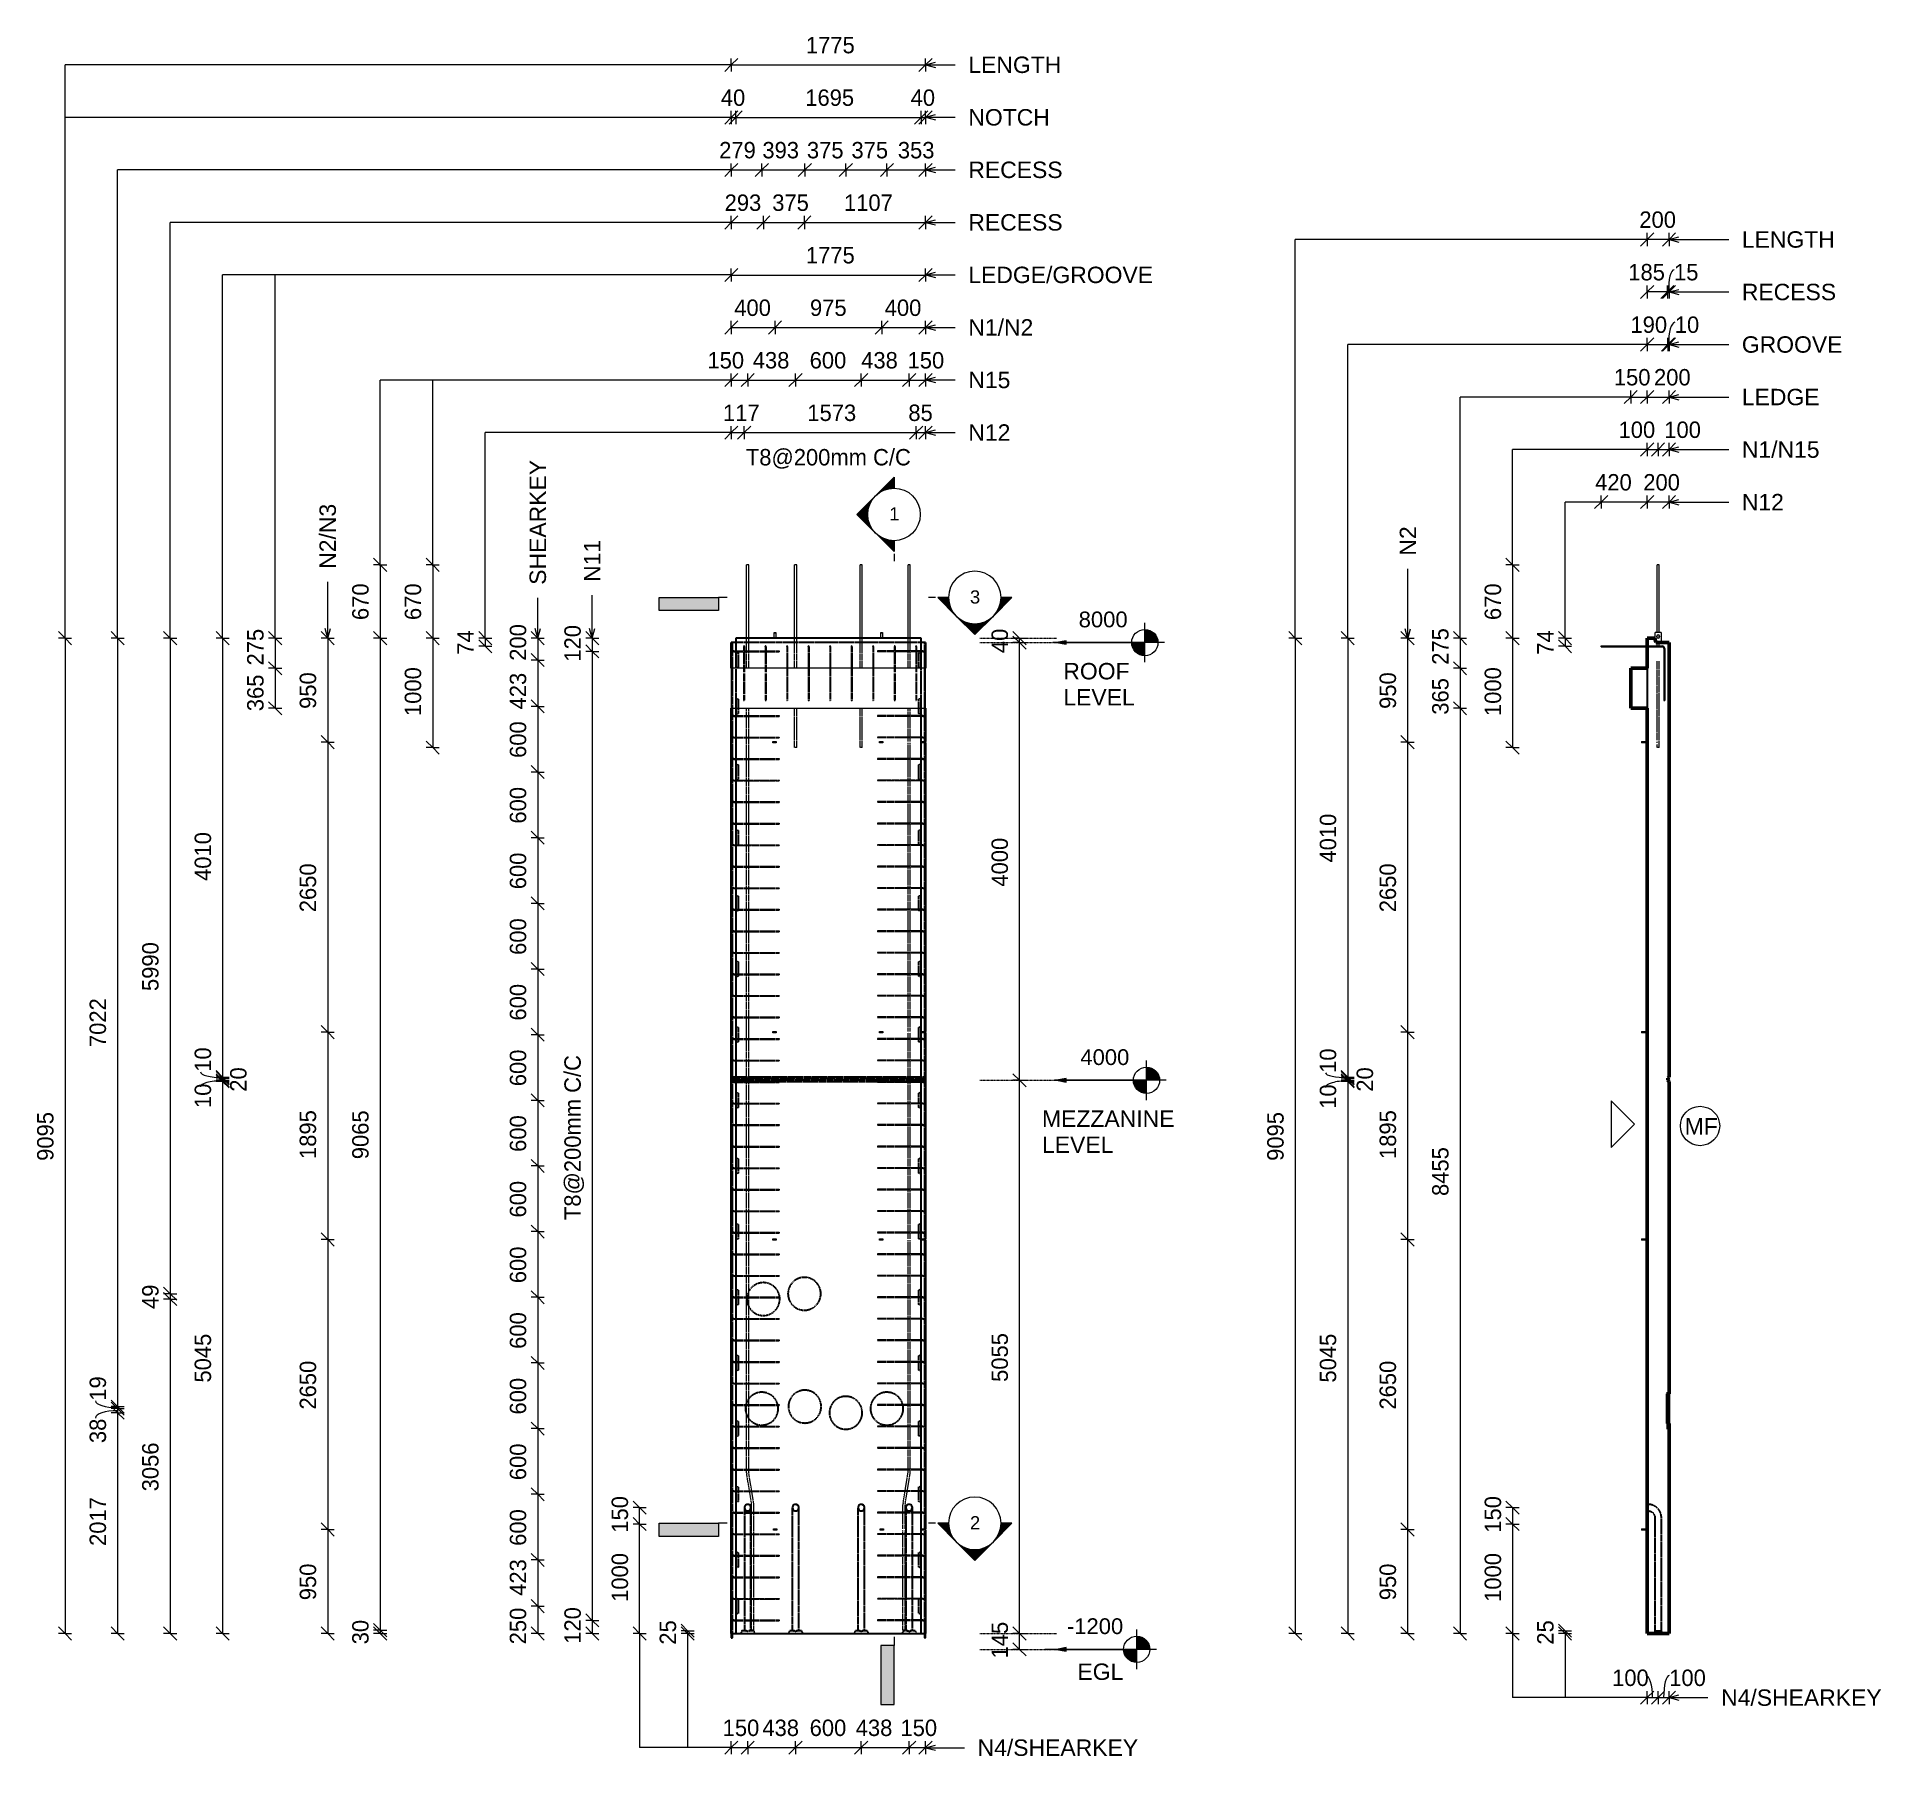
# Model space of a CAD drawing. Header units: millimetres. Extents: x -7053 to 9803, y -2516 to 13195.
import ezdxf

# ---------------------------------------------------------------- set-up
doc = ezdxf.new("R2010")
doc.units = ezdxf.units.MM
doc.linetypes.add('Dash', pattern=[6.36, 3.18, -3.18])
doc.linetypes.add('Overhead', pattern=[3.97, 2.38, -1.59])
for name, color, linetype, lineweight in [('A-ANNO-DIMS', 211, 'Continuous', 9), ('A-ANNO-DIMS-60', 211, 'Continuous', 9), ('A-DETL-MBND', 5, 'Continuous', 18), ('A-DETL-THIN', 151, 'Continuous', 18), ('A-FLOR-OVHD', 1, 'Overhead', 18), ('A-GENM', 13, 'Continuous', 18), ('A-WALL', 113, 'Continuous', 25), ('A-WALL-HDLN', 110, 'Dash', 25), ('G-ANNO-DIMS', 111, 'Continuous', 9), ('G-ANNO-SYMB', 111, 'Continuous', 9), ('G-ANNO-TEXT', 231, 'Continuous', 9), ('S-BEAM', 12, 'Continuous', 18), ('S-RBAR', 171, 'Continuous', 18)]:
    doc.layers.add(name, color=color, linetype=linetype, lineweight=lineweight)
doc.styles.add('Arial', font='arial.ttf', dxfattribs={"height": 120})
doc.styles.add('Arial_1', font='arial.ttf', dxfattribs={"height": 150})
doc.styles.add('Arial_2', font='arial.ttf', dxfattribs={"height": 144})
doc.styles.add('Nirmala UI Semilight', font='NirmalaS.ttf', dxfattribs={"height": 150})
doc.dimstyles.new('Arrow_Filled_-_2_5_NI_UI', dxfattribs={"dimscale": 304.8, "dimtxt": 157.104592, "dimasz": 0.393701, "dimexe": 0.19685, "dimexo": 0.0625, "dimgap": 0.19685, "dimtad": 1, "dimdec": 4, "dimzin": 0, "dimdsep": 46, "dimtxsty": 'Nirmala UI Semilight', "dimblk1": 'OBLIQUE', "dimblk2": 'OBLIQUE', "dimsah": 1, "dimcen": 0.09, "dimazin": 0, "dimtfac": 1, "dimtdec": 4, "dimtix": 1, "dimtmove": 0, "dimatfit": 3, "dimfxl": 0.19685, "dimfxlon": 1, "dimtvp": 1, "dimtolj": 1, "dimtzin": 0, "dimarcsym": 2})
doc.dimstyles.new('Arrow_Filled_-_2_5_NI_UI_1', dxfattribs={"dimscale": 304.8, "dimtxt": 157.104592, "dimasz": 0.393701, "dimexe": 0.19685, "dimexo": 0.0625, "dimgap": 0.19685, "dimtad": 1, "dimdec": 4, "dimzin": 0, "dimdsep": 46, "dimtxsty": 'Nirmala UI Semilight', "dimblk1": 'OBLIQUE', "dimblk2": 'OBLIQUE', "dimsah": 1, "dimcen": 0.09, "dimazin": 0, "dimtfac": 1, "dimtdec": 4, "dimtix": 1, "dimtmove": 2, "dimatfit": 3, "dimfxl": 0.19685, "dimfxlon": 1, "dimtvp": 1, "dimtolj": 1, "dimtzin": 0, "dimarcsym": 2})
doc.dimstyles.new('Arrow_Filled_-_2_5_NI_UI_2', dxfattribs={"dimscale": 304.8, "dimtxt": 157.104592, "dimasz": 0.393701, "dimexe": 0.19685, "dimexo": 0.0625, "dimgap": 0.19685, "dimtad": 1, "dimdec": 4, "dimzin": 0, "dimdsep": 46, "dimtxsty": 'Nirmala UI Semilight', "dimblk1": 'OBLIQUE', "dimblk2": 'OBLIQUE', "dimsah": 1, "dimcen": 0.09, "dimazin": 0, "dimtfac": 1, "dimtdec": 4, "dimtix": 1, "dimtmove": 1, "dimatfit": 3, "dimfxl": 0.19685, "dimfxlon": 1, "dimtvp": 1, "dimtolj": 1, "dimtzin": 0, "dimarcsym": 2})

msp = doc.modelspace()

# ---------------------------------------------------------------- texts
at = {"layer": 'G-ANNO-SYMB', "char_height": 120, "width": 115.443, "attachment_point": 1, "style": 'Arial'}
for s, insert in [('1', (737.17006, 8896.01811)), ('3', (1475.25909, 8136.95222)), ('2', (1475.25909, -323.04778))]:
    msp.add_mtext(s, dxfattribs=dict(at, insert=insert))
at = {"layer": 'G-ANNO-TEXT', "color": 7, "char_height": 150, "attachment_point": 1, "style": 'Arial_1'}
for s, insert, width in [('LENGTH', (1460.13652, 13015.25312), 1029.36675), ('NOTCH', (1460.13652, 12535.25312), 904.3035), ('RECESS', (1460.13652, 12055.25312), 1038.987), ('RECESS', (1460.13652, 11575.25312), 1038.987), ('LENGTH', (8529.61298, 11418.82631), 1029.36675), ('LEDGE/GROOVE', (1460.13652, 11095.25312), 2039.493), ('RECESS', (8529.61298, 10938.82631), 1038.987), ('N1/N2', (1460.13652, 10615.25312), 716.708625), ('GROOVE', (8529.61298, 10458.99828), 1111.138875), ('N15', (1460.13652, 10135.25312), 461.772), ('LEDGE', (8529.61298, 9978.99828), 856.20225), ('N12', (1460.13652, 9654.4679), 461.772), ('N1/N15', (8529.61298, 9498.88528), 856.20225), ('N12', (8529.61298, 9018.51415), 461.772), ('ROOF', (2328.40898, 7473.87688), 731.139), ('LEVEL', (2328.40898, 7235.75188), 784.050375), ('MEZZANINE ', (2133.77212, 3384.63754), 1529.61975), ('MF', (8007.37218, 3314.69024), 360.759375), ('LEVEL', (2133.77212, 3146.51254), 784.050375), ('EGL ', (2457.33579, -1669.34135), 577.215), ('N4/SHEARKEY', (8340.01428, -1905.95488), 1770.126), ('N4/SHEARKEY', (1544.71807, -2363.441), 1770.126)]:
    msp.add_mtext(s, dxfattribs=dict(at, insert=insert, width=width))
at = {"layer": 'G-ANNO-TEXT', "color": 7, "char_height": 150, "attachment_point": 1, "rotation": 90, "style": 'Arial_1'}
for s, insert, width in [('SHEARKEY', (-2549.78888, 8188.07394), 1375.69575), ('N2/N3', (-4469.88801, 8334.39311), 716.708625), ('N2', (5402.82359, 8454.66336), 322.278375), ('N11', (-2052.28002, 8214.60022), 461.772)]:
    msp.add_mtext(s, dxfattribs=dict(at, insert=insert, width=width))

# ---------------------------------------------------------------- blocks, each defined once
blk = doc.blocks.new('RR spread anchor face based - RR-SA-2_5-150-1726819-Elevation Front')
at = {"layer": 'A-GENM'}
for p, q in [((-326, 6755), (-324, 6755)), ((-326, 6745), (-326, 6755)), ((-324, 6745), (-326, 6745)), ((-324, 6755), (-299, 6755)), ((-324, 6755), (-324, 6745)), ((-299, 6745), (-324, 6745)), ((-299, 6755), (-296, 6755)), ((-299, 6755), (-299, 6745)), ((-296, 6745), (-299, 6745)), ((-296, 6755), (-296, 6745))]:
    blk.add_line(p, q, dxfattribs=at)
blk = doc.blocks.new('RR spread anchor face based - RR-SA-4_0-320-1726835-Elevation Front')
at = {"layer": 'A-GENM'}
for p, q in [((1029, 6756), (1064, 6756)), ((1064, 6744), (1029, 6744)), ((1064, 6756), (1069, 6756)), ((1064, 6744), (1064, 6756)), ((1069, 6744), (1064, 6744)), ((1069, 6756), (1069, 6744))]:
    blk.add_line(p, q, dxfattribs=at)
blk = doc.blocks.new('RR spread anchor face based - RR-SA-7_5-260-1726841-Elevation Front')
at = {"layer": 'A-GENM'}
for p, q in [((-314, 7747), (-314, 7752)), ((-314, 7752), (-298, 7752)), ((-314, 7700), (-314, 7747)), ((-298, 7747), (-314, 7747)), ((-298, 7752), (-298, 7747)), ((-298, 7747), (-298, 7700))]:
    blk.add_line(p, q, dxfattribs=at)
blk = doc.blocks.new('RR spread anchor face based - RR-SA-2_5-150-1726819-Elevation Right')
at = {"layer": 'A-GENM'}
for p, q in [((17885, 6755), (17890, 6755)), ((17885, 6755), (17885, 6745)), ((17890, 6745), (17885, 6745)), ((17890, 6755), (17935, 6755)), ((17890, 6755), (17890, 6745)), ((17935, 6745), (17890, 6745))]:
    blk.add_line(p, q, dxfattribs=at)
blk = doc.blocks.new('RR spread anchor face based - RR-SA-7_5-260-1726841-Elevation Right')
at = {"layer": 'A-GENM'}
for p, q in [((18008.06222, 7751.596), (18005.56222, 7746.596)), ((18005.56222, 7746.596), (18005.56222, 7700)), ((18063.06222, 7751.596), (18008.06222, 7751.596)), ((18022.56222, 7714.096), (18022.56222, 7718.096)), ((18048.56222, 7718.096), (18048.56222, 7714.096)), ((18065.56222, 7746.596), (18063.06222, 7751.596)), ((18065.56222, 7660), (18065.56222, 7746.596))]:
    blk.add_line(p, q, dxfattribs=at)
for centre, start, end in [((18035.56222, 7718.096), 0, 180), ((18035.56222, 7714.096), 180, 0)]:
    blk.add_arc(centre, 13, start, end, dxfattribs=at)
blk = doc.blocks.new('Detail View - M_Section Tail - Filled Horizontal-14034-Elevation Front')
at = {"layer": 'G-ANNO-SYMB'}
blk.add_hatch(color=256, dxfattribs=at).paths.add_polyline_path([(-824, -508), (-824, -388), (-1364, -388), (-1364, -508)])
for p, q in [((-1364, -508), (-1364, -388)), ((-1364, -388), (-824, -388)), ((-824, -388), (-824, -508)), ((-824, -508), (-1364, -508))]:
    blk.add_line(p, q, dxfattribs=at)
blk = doc.blocks.new('Detail View - M_Section Head - Filled SHOP DWG-1002450-Elevation Front')
at = {"layer": 'G-ANNO-SYMB'}
h = blk.add_hatch(color=256, dxfattribs=at)
edge = h.paths.add_edge_path()
edge.add_line((1180, -388), (1279, -388))
edge.add_arc((1519, -388), 240, 180, 225)
edge.add_line((1350, -557), (1180, -388))
h = blk.add_hatch(color=256, dxfattribs=at)
edge = h.paths.add_edge_path()
edge.add_line((1859, -388), (1689, -557))
edge.add_arc((1519, -388), 240, 315, 360)
edge.add_line((1759, -388), (1859, -388))
h = blk.add_hatch(color=256, dxfattribs=at)
edge = h.paths.add_edge_path()
edge.add_line((1519, -727), (1350, -557))
edge.add_arc((1519, -388), 240, 225, 270)
edge.add_line((1519, -628), (1519, -727))
h = blk.add_hatch(color=256, dxfattribs=at)
edge = h.paths.add_edge_path()
edge.add_line((1519, -727), (1519, -628))
edge.add_arc((1519, -388), 240, 270, 315)
edge.add_line((1689, -557), (1519, -727))
for p, q in [((1519, -727), (1180, -388)), ((1279, -388), (1180, -388)), ((1180, -388), (1350, -557)), ((1279, -388), (1180, -388)), ((1519, -727), (1859, -388)), ((1689, -557), (1859, -388)), ((1759, -388), (1859, -388)), ((1859, -388), (1759, -388)), ((1350, -557), (1519, -727)), ((1519, -727), (1689, -557)), ((1519, -628), (1519, -727)), ((1519, -727), (1519, -628))]:
    blk.add_line(p, q, dxfattribs=at)
for start, end in [(360, 180), (180, 360), (180, 225), (315, 0), (225, 270), (270, 315)]:
    blk.add_arc((1519, -388), 240, start, end, dxfattribs=at)
blk = doc.blocks.new('DIMBLOCK1-Elevation Front')
at = {"layer": 'A-ANNO-DIMS-60'}
for p, q in [((-706, 9579), (-646, 9639)), ((-706, 9579), (-706, 9639)), ((-589, 9579), (-529, 9639)), ((-589, 9579), (-589, 9639)), ((-706, 9579), (-766, 9519)), ((-706, 9579), (-589, 9579)), ((-706, 9579), (-706, 9519)), ((-589, 9579), (-649, 9519)), ((-589, 9579), (-589, 9519))]:
    blk.add_line(p, q, dxfattribs=at)
at = {"layer": 'A-ANNO-DIMS-60', "color": 0, "insert": (-782, 9835), "char_height": 150, "width": 322.21, "attachment_point": 1, "line_spacing_factor": 1.142579, "style": 'Nirmala UI Semilight'}
blk.add_mtext('117', dxfattribs=at)
blk = doc.blocks.new('_Oblique')
at = {"color": 0, "linetype": 'ByBlock', "lineweight": -2}
blk.add_line((-0.5, -0.5), (0.5, 0.5), dxfattribs=at)
blk = doc.blocks.new('DIMBLOCK2-Elevation Front')
at = {"layer": 'A-ANNO-DIMS-60'}
for p, q in [((-589, 9579), (-529, 9639)), ((-589, 9579), (-589, 9639)), ((984, 9579), (1044, 9639)), ((984, 9579), (984, 9639)), ((-589, 9579), (-649, 9519)), ((-589, 9579), (984, 9579)), ((-589, 9579), (-589, 9519)), ((984, 9579), (924, 9519)), ((984, 9579), (984, 9519))]:
    blk.add_line(p, q, dxfattribs=at)
at = {"layer": 'A-ANNO-DIMS-60', "color": 0, "char_height": 150, "attachment_point": 1, "line_spacing_factor": 1.142579, "style": 'Nirmala UI Semilight'}
for s, insert, width in [('1573', (-11, 9835), 500.45), ('T8@200mm C/C', (-573, 9429), 1847.55)]:
    blk.add_mtext(s, dxfattribs=dict(at, insert=insert, width=width))
blk = doc.blocks.new('DIMBLOCK3-Elevation Front')
at = {"layer": 'A-ANNO-DIMS-60'}
for p, q in [((984, 9579), (1044, 9639)), ((984, 9579), (984, 9639)), ((1069, 9579), (1129, 9639)), ((1069, 9579), (1069, 9639)), ((984, 9579), (924, 9519)), ((984, 9579), (1069, 9579)), ((984, 9579), (984, 9519)), ((1069, 9579), (1009, 9519)), ((1069, 9579), (1069, 9519))]:
    blk.add_line(p, q, dxfattribs=at)
at = {"layer": 'A-ANNO-DIMS-60', "color": 0, "insert": (912, 9835), "char_height": 150, "width": 274.22, "attachment_point": 1, "line_spacing_factor": 1.142579, "style": 'Nirmala UI Semilight'}
blk.add_mtext('85', dxfattribs=at)
blk = doc.blocks.new('DIMBLOCK4-Elevation Front')
at = {"layer": 'A-ANNO-DIMS-60'}
for p, q in [((-706, 10059), (-646, 10119)), ((-706, 10059), (-706, 10119)), ((-556, 10059), (-496, 10119)), ((-556, 10059), (-556, 10119)), ((-706, 10059), (-766, 9999)), ((-706, 10059), (-556, 10059)), ((-706, 10059), (-706, 9999)), ((-556, 10059), (-616, 9999)), ((-556, 10059), (-556, 9999))]:
    blk.add_line(p, q, dxfattribs=at)
at = {"layer": 'A-ANNO-DIMS-60', "color": 0, "insert": (-924, 10315), "char_height": 150, "width": 370.2, "attachment_point": 1, "line_spacing_factor": 1.142579, "style": 'Nirmala UI Semilight'}
blk.add_mtext('150', dxfattribs=at)
blk = doc.blocks.new('DIMBLOCK5-Elevation Front')
at = {"layer": 'A-ANNO-DIMS-60'}
for p, q in [((-556, 10059), (-496, 10119)), ((-556, 10059), (-556, 10119)), ((-119, 10059), (-59, 10119)), ((-119, 10059), (-119, 10119)), ((-556, 10059), (-616, 9999)), ((-556, 10059), (-119, 10059)), ((-556, 10059), (-556, 9999)), ((-119, 10059), (-179, 9999)), ((-119, 10059), (-119, 9999))]:
    blk.add_line(p, q, dxfattribs=at)
at = {"layer": 'A-ANNO-DIMS-60', "color": 0, "insert": (-510, 10315), "char_height": 150, "width": 414.76, "attachment_point": 1, "line_spacing_factor": 1.142579, "style": 'Nirmala UI Semilight'}
blk.add_mtext('438', dxfattribs=at)
blk = doc.blocks.new('DIMBLOCK6-Elevation Front')
at = {"layer": 'A-ANNO-DIMS-60'}
for p, q in [((-119, 10059), (-59, 10119)), ((-119, 10059), (-119, 10119)), ((481, 10059), (541, 10119)), ((481, 10059), (481, 10119)), ((-119, 10059), (-179, 9999)), ((-119, 10059), (481, 10059)), ((-119, 10059), (-119, 9999)), ((481, 10059), (421, 9999)), ((481, 10059), (481, 9999))]:
    blk.add_line(p, q, dxfattribs=at)
at = {"layer": 'A-ANNO-DIMS-60', "color": 0, "insert": (10, 10315), "char_height": 150, "width": 411.33, "attachment_point": 1, "line_spacing_factor": 1.142579, "style": 'Nirmala UI Semilight'}
blk.add_mtext('600', dxfattribs=at)
blk = doc.blocks.new('DIMBLOCK7-Elevation Front')
at = {"layer": 'A-ANNO-DIMS-60'}
for p, q in [((481, 10059), (541, 10119)), ((481, 10059), (481, 10119)), ((919, 10059), (979, 10119)), ((919, 10059), (919, 10119)), ((481, 10059), (421, 9999)), ((481, 10059), (919, 10059)), ((481, 10059), (481, 9999)), ((919, 10059), (859, 9999)), ((919, 10059), (919, 9999))]:
    blk.add_line(p, q, dxfattribs=at)
at = {"layer": 'A-ANNO-DIMS-60', "color": 0, "insert": (481, 10315), "char_height": 150, "width": 414.76, "attachment_point": 1, "line_spacing_factor": 1.142579, "style": 'Nirmala UI Semilight'}
blk.add_mtext('438', dxfattribs=at)
blk = doc.blocks.new('DIMBLOCK8-Elevation Front')
at = {"layer": 'A-ANNO-DIMS-60'}
for p, q in [((919, 10059), (979, 10119)), ((919, 10059), (919, 10119)), ((1069, 10059), (1129, 10119)), ((1069, 10059), (1069, 10119)), ((919, 10059), (859, 9999)), ((919, 10059), (1069, 10059)), ((919, 10059), (919, 9999)), ((1069, 10059), (1009, 9999)), ((1069, 10059), (1069, 9999))]:
    blk.add_line(p, q, dxfattribs=at)
at = {"layer": 'A-ANNO-DIMS-60', "color": 0, "insert": (905, 10315), "char_height": 150, "width": 370.2, "attachment_point": 1, "line_spacing_factor": 1.142579, "style": 'Nirmala UI Semilight'}
blk.add_mtext('150', dxfattribs=at)
blk = doc.blocks.new('DIMBLOCK9-Elevation Front')
at = {"layer": 'A-ANNO-DIMS-60'}
for p, q in [((-3435, 8370), (-3495, 8430)), ((-3435, 8370), (-3495, 8370)), ((-3435, 8370), (-3435, 7700)), ((-3435, 8370), (-3375, 8310)), ((-3435, 8370), (-3375, 8370)), ((-3435, 7700), (-3495, 7760)), ((-3435, 7700), (-3495, 7700)), ((-3435, 7700), (-3375, 7640)), ((-3435, 7700), (-3375, 7700))]:
    blk.add_line(p, q, dxfattribs=at)
at = {"layer": 'A-ANNO-DIMS-60', "color": 0, "insert": (-3691, 7866), "char_height": 150, "width": 404.47, "attachment_point": 1, "rotation": 90, "line_spacing_factor": 1.142579, "style": 'Nirmala UI Semilight'}
blk.add_mtext('670', dxfattribs=at)
blk = doc.blocks.new('DIMBLOCK10-Elevation Front')
at = {"layer": 'A-ANNO-DIMS-60'}
for p, q in [((-3435, 7700), (-3495, 7760)), ((-3435, 7700), (-3495, 7700)), ((-3435, 7700), (-3435, 6700)), ((-3435, 7700), (-3375, 7640)), ((-3435, 7700), (-3375, 7700)), ((-3435, 6700), (-3495, 6760)), ((-3435, 6700), (-3495, 6700)), ((-3435, 6700), (-3375, 6640)), ((-3435, 6700), (-3375, 6700))]:
    blk.add_line(p, q, dxfattribs=at)
at = {"layer": 'A-ANNO-DIMS-60', "color": 0, "insert": (-3691, 6989), "char_height": 150, "width": 507.31, "attachment_point": 1, "rotation": 90, "line_spacing_factor": 1.142579, "style": 'Nirmala UI Semilight'}
blk.add_mtext('1000', dxfattribs=at)
blk = doc.blocks.new('DIMBLOCK11-Elevation Front')
at = {"layer": 'A-ANNO-DIMS-60'}
for p, q in [((-2955, 7700), (-3015, 7760)), ((-2955, 7700), (-3015, 7700)), ((-2955, 7626), (-3015, 7686)), ((-2955, 7626), (-3015, 7626)), ((-2955, 7700), (-2955, 7626)), ((-2955, 7700), (-2895, 7640)), ((-2955, 7700), (-2895, 7700)), ((-2955, 7626), (-2895, 7566)), ((-2955, 7626), (-2895, 7626))]:
    blk.add_line(p, q, dxfattribs=at)
at = {"layer": 'A-ANNO-DIMS-60', "color": 0, "insert": (-3211, 7550), "char_height": 150, "width": 270.79, "attachment_point": 1, "rotation": 90, "line_spacing_factor": 1.142579, "style": 'Nirmala UI Semilight'}
blk.add_mtext('74', dxfattribs=at)
blk = doc.blocks.new('DIMBLOCK12-Elevation Front')
at = {"layer": 'A-ANNO-DIMS-60'}
for p, q in [((-3915, 8370), (-3975, 8430)), ((-3915, 8370), (-3975, 8370)), ((-3915, 8370), (-3915, 7700)), ((-3915, 8370), (-3855, 8310)), ((-3915, 8370), (-3855, 8370)), ((-3915, 7700), (-3975, 7760)), ((-3915, 7700), (-3975, 7700)), ((-3915, 7700), (-3855, 7640)), ((-3915, 7700), (-3855, 7700))]:
    blk.add_line(p, q, dxfattribs=at)
at = {"layer": 'A-ANNO-DIMS-60', "color": 0, "insert": (-4171, 7866), "char_height": 150, "width": 404.47, "attachment_point": 1, "rotation": 90, "line_spacing_factor": 1.142579, "style": 'Nirmala UI Semilight'}
blk.add_mtext('670', dxfattribs=at)
blk = doc.blocks.new('DIMBLOCK13-Elevation Front')
at = {"layer": 'A-ANNO-DIMS-60'}
for p, q in [((-3915, 7700), (-3975, 7760)), ((-3915, 7700), (-3975, 7700)), ((-3915, 7700), (-3915, -1365)), ((-3915, 7700), (-3855, 7640)), ((-3915, 7700), (-3855, 7700)), ((-3915, -1365), (-3975, -1305)), ((-3915, -1365), (-3975, -1365)), ((-3915, -1365), (-3855, -1425)), ((-3915, -1365), (-3855, -1365))]:
    blk.add_line(p, q, dxfattribs=at)
at = {"layer": 'A-ANNO-DIMS-60', "color": 0, "insert": (-4171, 2939), "char_height": 150, "width": 548.44, "attachment_point": 1, "rotation": 90, "line_spacing_factor": 1.142579, "style": 'Nirmala UI Semilight'}
blk.add_mtext('9065', dxfattribs=at)
blk = doc.blocks.new('DIMBLOCK14-Elevation Front')
at = {"layer": 'A-ANNO-DIMS-60'}
for p, q in [((-3915, -1365), (-3975, -1305)), ((-3915, -1395), (-3975, -1335)), ((-3915, -1365), (-3975, -1365)), ((-3915, -1395), (-3975, -1395)), ((-3915, -1365), (-3915, -1395)), ((-3915, -1365), (-3855, -1425)), ((-3915, -1365), (-3855, -1365)), ((-3915, -1395), (-3855, -1455)), ((-3915, -1395), (-3855, -1395))]:
    blk.add_line(p, q, dxfattribs=at)
at = {"layer": 'A-ANNO-DIMS-60', "color": 0, "insert": (-4171, -1494), "char_height": 150, "width": 274.22, "attachment_point": 1, "rotation": 90, "line_spacing_factor": 1.142579, "style": 'Nirmala UI Semilight'}
blk.add_mtext('30', dxfattribs=at)
blk = doc.blocks.new('DIMBLOCK15-Elevation Front')
at = {"layer": 'A-ANNO-DIMS-60'}
for p, q in [((-706, 10539), (-766, 10479)), ((-706, 10539), (-646, 10599)), ((-706, 10539), (-706, 10599)), ((-706, 10539), (-306, 10539)), ((-706, 10539), (-706, 10479)), ((-306, 10539), (-366, 10479)), ((-306, 10539), (-246, 10599)), ((-306, 10539), (-306, 10599)), ((-306, 10539), (-306, 10479))]:
    blk.add_line(p, q, dxfattribs=at)
at = {"layer": 'A-ANNO-DIMS-60', "color": 0, "insert": (-679, 10795), "char_height": 150, "width": 414.76, "attachment_point": 1, "line_spacing_factor": 1.142579, "style": 'Nirmala UI Semilight'}
blk.add_mtext('400', dxfattribs=at)
blk = doc.blocks.new('DIMBLOCK16-Elevation Front')
at = {"layer": 'A-ANNO-DIMS-60'}
for p, q in [((-306, 10539), (-366, 10479)), ((-306, 10539), (-246, 10599)), ((-306, 10539), (-306, 10599)), ((-306, 10539), (669, 10539)), ((-306, 10539), (-306, 10479)), ((669, 10539), (609, 10479)), ((669, 10539), (729, 10599)), ((669, 10539), (669, 10599)), ((669, 10539), (669, 10479))]:
    blk.add_line(p, q, dxfattribs=at)
at = {"layer": 'A-ANNO-DIMS-60', "color": 0, "insert": (13, 10795), "char_height": 150, "width": 404.47, "attachment_point": 1, "line_spacing_factor": 1.142579, "style": 'Nirmala UI Semilight'}
blk.add_mtext('975', dxfattribs=at)
blk = doc.blocks.new('DIMBLOCK17-Elevation Front')
at = {"layer": 'A-ANNO-DIMS-60'}
for p, q in [((669, 10539), (609, 10479)), ((669, 10539), (729, 10599)), ((669, 10539), (669, 10599)), ((669, 10539), (1069, 10539)), ((669, 10539), (669, 10479)), ((1069, 10539), (1009, 10479)), ((1069, 10539), (1129, 10599)), ((1069, 10539), (1069, 10599)), ((1069, 10539), (1069, 10479))]:
    blk.add_line(p, q, dxfattribs=at)
at = {"layer": 'A-ANNO-DIMS-60', "color": 0, "insert": (696, 10795), "char_height": 150, "width": 414.76, "attachment_point": 1, "line_spacing_factor": 1.142579, "style": 'Nirmala UI Semilight'}
blk.add_mtext('400', dxfattribs=at)
blk = doc.blocks.new('DIMBLOCK18-Elevation Front')
at = {"layer": 'A-ANNO-DIMS-60'}
for p, q in [((-1977, 7700), (-2037, 7760)), ((-1977, 7700), (-2037, 7700)), ((-1977, 7580), (-2037, 7640)), ((-1977, 7700), (-1977, 7580)), ((-1977, 7700), (-1917, 7640)), ((-1977, 7700), (-1917, 7700)), ((-1977, 7580), (-2037, 7580)), ((-1977, 7580), (-1917, 7520)), ((-1977, 7580), (-1917, 7580))]:
    blk.add_line(p, q, dxfattribs=at)
at = {"layer": 'A-ANNO-DIMS-60', "color": 0, "insert": (-2232, 7486), "char_height": 150, "width": 370.2, "attachment_point": 1, "rotation": 90, "line_spacing_factor": 1.142579, "style": 'Nirmala UI Semilight'}
blk.add_mtext('120', dxfattribs=at)
blk = doc.blocks.new('DIMBLOCK19-Elevation Front')
at = {"layer": 'A-ANNO-DIMS-60'}
for p, q in [((-1977, 7580), (-2037, 7640)), ((-1977, 7580), (-2037, 7580)), ((-1977, 7580), (-1977, -1275)), ((-1977, 7580), (-1917, 7520)), ((-1977, 7580), (-1917, 7580)), ((-1977, -1275), (-2037, -1215)), ((-1977, -1275), (-2037, -1275)), ((-1977, -1275), (-1917, -1335)), ((-1977, -1275), (-1917, -1275))]:
    blk.add_line(p, q, dxfattribs=at)
at = {"layer": 'A-ANNO-DIMS-60', "color": 0, "insert": (-2232, 2383), "char_height": 150, "width": 1847.55, "attachment_point": 1, "rotation": 90, "line_spacing_factor": 1.142579, "style": 'Nirmala UI Semilight'}
blk.add_mtext('T8@200mm C/C', dxfattribs=at)
blk = doc.blocks.new('DIMBLOCK20-Elevation Front')
at = {"layer": 'A-ANNO-DIMS-60'}
for p, q in [((-1977, -1275), (-2037, -1215)), ((-1977, -1275), (-2037, -1275)), ((-1977, -1395), (-2037, -1335)), ((-1977, -1275), (-1977, -1395)), ((-1977, -1275), (-1917, -1335)), ((-1977, -1275), (-1917, -1275)), ((-1977, -1395), (-2037, -1395)), ((-1977, -1395), (-1917, -1455)), ((-1977, -1395), (-1917, -1395))]:
    blk.add_line(p, q, dxfattribs=at)
at = {"layer": 'A-ANNO-DIMS-60', "color": 0, "insert": (-2232, -1489), "char_height": 150, "width": 370.2, "attachment_point": 1, "rotation": 90, "line_spacing_factor": 1.142579, "style": 'Nirmala UI Semilight'}
blk.add_mtext('120', dxfattribs=at)
blk = doc.blocks.new('DIMBLOCK21-Elevation Front')
at = {"layer": 'A-ANNO-DIMS-60'}
for p, q in [((-2475, 7700), (-2535, 7760)), ((-2475, 7700), (-2535, 7700)), ((-2475, 7700), (-2475, 7500)), ((-2475, 7700), (-2415, 7640)), ((-2475, 7700), (-2415, 7700)), ((-2475, 7500), (-2535, 7560)), ((-2475, 7500), (-2535, 7500)), ((-2475, 7500), (-2415, 7440)), ((-2475, 7500), (-2415, 7500))]:
    blk.add_line(p, q, dxfattribs=at)
at = {"layer": 'A-ANNO-DIMS-60', "color": 0, "insert": (-2731, 7494), "char_height": 150, "width": 411.33, "attachment_point": 1, "rotation": 90, "line_spacing_factor": 1.142579, "style": 'Nirmala UI Semilight'}
blk.add_mtext('200', dxfattribs=at)
blk = doc.blocks.new('DIMBLOCK22-Elevation Front')
at = {"layer": 'A-ANNO-DIMS-60'}
for p, q in [((-2475, 7500), (-2535, 7560)), ((-2475, 7500), (-2535, 7500)), ((-2475, 7500), (-2475, 7077)), ((-2475, 7500), (-2415, 7440)), ((-2475, 7500), (-2415, 7500)), ((-2475, 7077), (-2535, 7137)), ((-2475, 7077), (-2535, 7077)), ((-2475, 7077), (-2415, 7017)), ((-2475, 7077), (-2415, 7077))]:
    blk.add_line(p, q, dxfattribs=at)
at = {"layer": 'A-ANNO-DIMS-60', "color": 0, "insert": (-2731, 7049), "char_height": 150, "width": 414.76, "attachment_point": 1, "rotation": 90, "line_spacing_factor": 1.142579, "style": 'Nirmala UI Semilight'}
blk.add_mtext('423', dxfattribs=at)
blk = doc.blocks.new('DIMBLOCK23-Elevation Front')
at = {"layer": 'A-ANNO-DIMS-60'}
for p, q in [((-2475, 7077), (-2535, 7137)), ((-2475, 7077), (-2535, 7077)), ((-2475, 7077), (-2475, 6477)), ((-2475, 7077), (-2415, 7017)), ((-2475, 7077), (-2415, 7077)), ((-2475, 6477), (-2535, 6537)), ((-2475, 6477), (-2535, 6477)), ((-2475, 6477), (-2415, 6417)), ((-2475, 6477), (-2415, 6477))]:
    blk.add_line(p, q, dxfattribs=at)
at = {"layer": 'A-ANNO-DIMS-60', "color": 0, "insert": (-2731, 6606), "char_height": 150, "width": 411.33, "attachment_point": 1, "rotation": 90, "line_spacing_factor": 1.142579, "style": 'Nirmala UI Semilight'}
blk.add_mtext('600', dxfattribs=at)
blk = doc.blocks.new('DIMBLOCK24-Elevation Front')
at = {"layer": 'A-ANNO-DIMS-60'}
for p, q in [((-2475, 6477), (-2535, 6537)), ((-2475, 6477), (-2535, 6477)), ((-2475, 6477), (-2475, 5877)), ((-2475, 6477), (-2415, 6417)), ((-2475, 6477), (-2415, 6477)), ((-2475, 5877), (-2535, 5937)), ((-2475, 5877), (-2535, 5877)), ((-2475, 5877), (-2415, 5817)), ((-2475, 5877), (-2415, 5877))]:
    blk.add_line(p, q, dxfattribs=at)
at = {"layer": 'A-ANNO-DIMS-60', "color": 0, "insert": (-2731, 6006), "char_height": 150, "width": 411.33, "attachment_point": 1, "rotation": 90, "line_spacing_factor": 1.142579, "style": 'Nirmala UI Semilight'}
blk.add_mtext('600', dxfattribs=at)
blk = doc.blocks.new('DIMBLOCK25-Elevation Front')
at = {"layer": 'A-ANNO-DIMS-60'}
for p, q in [((-2475, 5877), (-2535, 5937)), ((-2475, 5877), (-2535, 5877)), ((-2475, 5877), (-2475, 5277)), ((-2475, 5877), (-2415, 5817)), ((-2475, 5877), (-2415, 5877)), ((-2475, 5277), (-2535, 5337)), ((-2475, 5277), (-2535, 5277)), ((-2475, 5277), (-2415, 5217)), ((-2475, 5277), (-2415, 5277))]:
    blk.add_line(p, q, dxfattribs=at)
at = {"layer": 'A-ANNO-DIMS-60', "color": 0, "insert": (-2731, 5406), "char_height": 150, "width": 411.33, "attachment_point": 1, "rotation": 90, "line_spacing_factor": 1.142579, "style": 'Nirmala UI Semilight'}
blk.add_mtext('600', dxfattribs=at)
blk = doc.blocks.new('DIMBLOCK26-Elevation Front')
at = {"layer": 'A-ANNO-DIMS-60'}
for p, q in [((-2475, 5277), (-2535, 5337)), ((-2475, 5277), (-2535, 5277)), ((-2475, 5277), (-2475, 4677)), ((-2475, 5277), (-2415, 5217)), ((-2475, 5277), (-2415, 5277)), ((-2475, 4677), (-2535, 4737)), ((-2475, 4677), (-2535, 4677)), ((-2475, 4677), (-2415, 4617)), ((-2475, 4677), (-2415, 4677))]:
    blk.add_line(p, q, dxfattribs=at)
at = {"layer": 'A-ANNO-DIMS-60', "color": 0, "insert": (-2731, 4806), "char_height": 150, "width": 411.33, "attachment_point": 1, "rotation": 90, "line_spacing_factor": 1.142579, "style": 'Nirmala UI Semilight'}
blk.add_mtext('600', dxfattribs=at)
blk = doc.blocks.new('DIMBLOCK27-Elevation Front')
at = {"layer": 'A-ANNO-DIMS-60'}
for p, q in [((-2475, 4677), (-2535, 4737)), ((-2475, 4677), (-2535, 4677)), ((-2475, 4677), (-2475, 4077)), ((-2475, 4677), (-2415, 4617)), ((-2475, 4677), (-2415, 4677)), ((-2475, 4077), (-2535, 4137)), ((-2475, 4077), (-2535, 4077)), ((-2475, 4077), (-2415, 4017)), ((-2475, 4077), (-2415, 4077))]:
    blk.add_line(p, q, dxfattribs=at)
at = {"layer": 'A-ANNO-DIMS-60', "color": 0, "insert": (-2731, 4206), "char_height": 150, "width": 411.33, "attachment_point": 1, "rotation": 90, "line_spacing_factor": 1.142579, "style": 'Nirmala UI Semilight'}
blk.add_mtext('600', dxfattribs=at)
blk = doc.blocks.new('DIMBLOCK28-Elevation Front')
at = {"layer": 'A-ANNO-DIMS-60'}
for p, q in [((-2475, 4077), (-2535, 4137)), ((-2475, 4077), (-2535, 4077)), ((-2475, 4077), (-2475, 3477)), ((-2475, 4077), (-2415, 4017)), ((-2475, 4077), (-2415, 4077)), ((-2475, 3477), (-2535, 3537)), ((-2475, 3477), (-2535, 3477)), ((-2475, 3477), (-2415, 3417)), ((-2475, 3477), (-2415, 3477))]:
    blk.add_line(p, q, dxfattribs=at)
at = {"layer": 'A-ANNO-DIMS-60', "color": 0, "insert": (-2731, 3606), "char_height": 150, "width": 411.33, "attachment_point": 1, "rotation": 90, "line_spacing_factor": 1.142579, "style": 'Nirmala UI Semilight'}
blk.add_mtext('600', dxfattribs=at)
blk = doc.blocks.new('DIMBLOCK29-Elevation Front')
at = {"layer": 'A-ANNO-DIMS-60'}
for p, q in [((-2475, 3477), (-2535, 3537)), ((-2475, 3477), (-2535, 3477)), ((-2475, 3477), (-2475, 2877)), ((-2475, 3477), (-2415, 3417)), ((-2475, 3477), (-2415, 3477)), ((-2475, 2877), (-2535, 2937)), ((-2475, 2877), (-2535, 2877)), ((-2475, 2877), (-2415, 2817)), ((-2475, 2877), (-2415, 2877))]:
    blk.add_line(p, q, dxfattribs=at)
at = {"layer": 'A-ANNO-DIMS-60', "color": 0, "insert": (-2731, 3006), "char_height": 150, "width": 411.33, "attachment_point": 1, "rotation": 90, "line_spacing_factor": 1.142579, "style": 'Nirmala UI Semilight'}
blk.add_mtext('600', dxfattribs=at)
blk = doc.blocks.new('DIMBLOCK30-Elevation Front')
at = {"layer": 'A-ANNO-DIMS-60'}
for p, q in [((-2475, 2877), (-2535, 2937)), ((-2475, 2877), (-2535, 2877)), ((-2475, 2877), (-2475, 2277)), ((-2475, 2877), (-2415, 2817)), ((-2475, 2877), (-2415, 2877)), ((-2475, 2277), (-2535, 2337)), ((-2475, 2277), (-2535, 2277)), ((-2475, 2277), (-2415, 2217)), ((-2475, 2277), (-2415, 2277))]:
    blk.add_line(p, q, dxfattribs=at)
at = {"layer": 'A-ANNO-DIMS-60', "color": 0, "insert": (-2731, 2406), "char_height": 150, "width": 411.33, "attachment_point": 1, "rotation": 90, "line_spacing_factor": 1.142579, "style": 'Nirmala UI Semilight'}
blk.add_mtext('600', dxfattribs=at)
blk = doc.blocks.new('DIMBLOCK31-Elevation Front')
at = {"layer": 'A-ANNO-DIMS-60'}
for p, q in [((-2475, 2277), (-2535, 2337)), ((-2475, 2277), (-2535, 2277)), ((-2475, 2277), (-2475, 1677)), ((-2475, 2277), (-2415, 2217)), ((-2475, 2277), (-2415, 2277)), ((-2475, 1677), (-2535, 1737)), ((-2475, 1677), (-2535, 1677)), ((-2475, 1677), (-2415, 1617)), ((-2475, 1677), (-2415, 1677))]:
    blk.add_line(p, q, dxfattribs=at)
at = {"layer": 'A-ANNO-DIMS-60', "color": 0, "insert": (-2731, 1806), "char_height": 150, "width": 411.33, "attachment_point": 1, "rotation": 90, "line_spacing_factor": 1.142579, "style": 'Nirmala UI Semilight'}
blk.add_mtext('600', dxfattribs=at)
blk = doc.blocks.new('DIMBLOCK32-Elevation Front')
at = {"layer": 'A-ANNO-DIMS-60'}
for p, q in [((-2475, 1677), (-2535, 1737)), ((-2475, 1677), (-2535, 1677)), ((-2475, 1677), (-2475, 1077)), ((-2475, 1677), (-2415, 1617)), ((-2475, 1677), (-2415, 1677)), ((-2475, 1077), (-2535, 1137)), ((-2475, 1077), (-2535, 1077)), ((-2475, 1077), (-2415, 1017)), ((-2475, 1077), (-2415, 1077))]:
    blk.add_line(p, q, dxfattribs=at)
at = {"layer": 'A-ANNO-DIMS-60', "color": 0, "insert": (-2731, 1206), "char_height": 150, "width": 411.33, "attachment_point": 1, "rotation": 90, "line_spacing_factor": 1.142579, "style": 'Nirmala UI Semilight'}
blk.add_mtext('600', dxfattribs=at)
blk = doc.blocks.new('DIMBLOCK33-Elevation Front')
at = {"layer": 'A-ANNO-DIMS-60'}
for p, q in [((-2475, 1077), (-2535, 1137)), ((-2475, 1077), (-2535, 1077)), ((-2475, 1077), (-2475, 477)), ((-2475, 1077), (-2415, 1017)), ((-2475, 1077), (-2415, 1077)), ((-2475, 477), (-2535, 537)), ((-2475, 477), (-2535, 477)), ((-2475, 477), (-2415, 417)), ((-2475, 477), (-2415, 477))]:
    blk.add_line(p, q, dxfattribs=at)
at = {"layer": 'A-ANNO-DIMS-60', "color": 0, "insert": (-2731, 606), "char_height": 150, "width": 411.33, "attachment_point": 1, "rotation": 90, "line_spacing_factor": 1.142579, "style": 'Nirmala UI Semilight'}
blk.add_mtext('600', dxfattribs=at)
blk = doc.blocks.new('DIMBLOCK34-Elevation Front')
at = {"layer": 'A-ANNO-DIMS-60'}
for p, q in [((-2475, 477), (-2535, 537)), ((-2475, 477), (-2535, 477)), ((-2475, 477), (-2475, -123)), ((-2475, 477), (-2415, 417)), ((-2475, 477), (-2415, 477)), ((-2475, -123), (-2535, -63)), ((-2475, -123), (-2535, -123)), ((-2475, -123), (-2415, -183)), ((-2475, -123), (-2415, -123))]:
    blk.add_line(p, q, dxfattribs=at)
at = {"layer": 'A-ANNO-DIMS-60', "color": 0, "insert": (-2731, 6), "char_height": 150, "width": 411.33, "attachment_point": 1, "rotation": 90, "line_spacing_factor": 1.142579, "style": 'Nirmala UI Semilight'}
blk.add_mtext('600', dxfattribs=at)
blk = doc.blocks.new('DIMBLOCK35-Elevation Front')
at = {"layer": 'A-ANNO-DIMS-60'}
for p, q in [((-2475, -123), (-2535, -63)), ((-2475, -123), (-2535, -123)), ((-2475, -123), (-2475, -723)), ((-2475, -123), (-2415, -183)), ((-2475, -123), (-2415, -123)), ((-2475, -723), (-2535, -663)), ((-2475, -723), (-2535, -723)), ((-2475, -723), (-2415, -783)), ((-2475, -723), (-2415, -723))]:
    blk.add_line(p, q, dxfattribs=at)
at = {"layer": 'A-ANNO-DIMS-60', "color": 0, "insert": (-2731, -594), "char_height": 150, "width": 411.33, "attachment_point": 1, "rotation": 90, "line_spacing_factor": 1.142579, "style": 'Nirmala UI Semilight'}
blk.add_mtext('600', dxfattribs=at)
blk = doc.blocks.new('DIMBLOCK36-Elevation Front')
at = {"layer": 'A-ANNO-DIMS-60'}
for p, q in [((-2475, -723), (-2535, -663)), ((-2475, -723), (-2535, -723)), ((-2475, -723), (-2475, -1145)), ((-2475, -723), (-2415, -783)), ((-2475, -723), (-2415, -723)), ((-2475, -1145), (-2535, -1085)), ((-2475, -1145), (-2535, -1145)), ((-2475, -1145), (-2415, -1205)), ((-2475, -1145), (-2415, -1145))]:
    blk.add_line(p, q, dxfattribs=at)
at = {"layer": 'A-ANNO-DIMS-60', "color": 0, "insert": (-2731, -1051), "char_height": 150, "width": 414.76, "attachment_point": 1, "rotation": 90, "line_spacing_factor": 1.142579, "style": 'Nirmala UI Semilight'}
blk.add_mtext('423', dxfattribs=at)
blk = doc.blocks.new('DIMBLOCK37-Elevation Front')
at = {"layer": 'A-ANNO-DIMS-60'}
for p, q in [((-2475, -1145), (-2535, -1085)), ((-2475, -1145), (-2535, -1145)), ((-2475, -1145), (-2475, -1395)), ((-2475, -1145), (-2415, -1205)), ((-2475, -1145), (-2415, -1145)), ((-2475, -1395), (-2535, -1335)), ((-2475, -1395), (-2535, -1395)), ((-2475, -1395), (-2415, -1455)), ((-2475, -1395), (-2415, -1395))]:
    blk.add_line(p, q, dxfattribs=at)
at = {"layer": 'A-ANNO-DIMS-60', "color": 0, "insert": (-2731, -1494), "char_height": 150, "width": 411.33, "attachment_point": 1, "rotation": 90, "line_spacing_factor": 1.142579, "style": 'Nirmala UI Semilight'}
blk.add_mtext('250', dxfattribs=at)
blk = doc.blocks.new('DIMBLOCK38-Elevation Front')
at = {"layer": 'A-ANNO-DIMS-60'}
for p, q in [((-4395, 7700), (-4455, 7760)), ((-4395, 7700), (-4455, 7700)), ((-4395, 7700), (-4395, 6750)), ((-4395, 7700), (-4335, 7640)), ((-4395, 7700), (-4335, 7700)), ((-4395, 6750), (-4455, 6810)), ((-4395, 6750), (-4455, 6750)), ((-4395, 6750), (-4335, 6690)), ((-4395, 6750), (-4335, 6750))]:
    blk.add_line(p, q, dxfattribs=at)
at = {"layer": 'A-ANNO-DIMS-60', "color": 0, "insert": (-4651, 7054), "char_height": 150, "width": 411.33, "attachment_point": 1, "rotation": 90, "line_spacing_factor": 1.142579, "style": 'Nirmala UI Semilight'}
blk.add_mtext('950', dxfattribs=at)
blk = doc.blocks.new('DIMBLOCK39-Elevation Front')
at = {"layer": 'A-ANNO-DIMS-60'}
for p, q in [((-4395, 6750), (-4455, 6810)), ((-4395, 6750), (-4455, 6750)), ((-4395, 6750), (-4395, 4100)), ((-4395, 6750), (-4335, 6690)), ((-4395, 6750), (-4335, 6750)), ((-4395, 4100), (-4455, 4160)), ((-4395, 4100), (-4455, 4100)), ((-4395, 4100), (-4335, 4040)), ((-4395, 4100), (-4335, 4100))]:
    blk.add_line(p, q, dxfattribs=at)
at = {"layer": 'A-ANNO-DIMS-60', "color": 0, "insert": (-4651, 5196), "char_height": 150, "width": 548.44, "attachment_point": 1, "rotation": 90, "line_spacing_factor": 1.142579, "style": 'Nirmala UI Semilight'}
blk.add_mtext('2650', dxfattribs=at)
blk = doc.blocks.new('DIMBLOCK40-Elevation Front')
at = {"layer": 'A-ANNO-DIMS-60'}
for p, q in [((-4395, 4100), (-4455, 4160)), ((-4395, 4100), (-4455, 4100)), ((-4395, 4100), (-4395, 2205)), ((-4395, 4100), (-4335, 4040)), ((-4395, 4100), (-4335, 4100)), ((-4395, 2205), (-4455, 2265)), ((-4395, 2205), (-4455, 2205)), ((-4395, 2205), (-4335, 2145)), ((-4395, 2205), (-4335, 2205))]:
    blk.add_line(p, q, dxfattribs=at)
at = {"layer": 'A-ANNO-DIMS-60', "color": 0, "insert": (-4651, 2941), "char_height": 150, "width": 507.31, "attachment_point": 1, "rotation": 90, "line_spacing_factor": 1.142579, "style": 'Nirmala UI Semilight'}
blk.add_mtext('1895', dxfattribs=at)
blk = doc.blocks.new('DIMBLOCK41-Elevation Front')
at = {"layer": 'A-ANNO-DIMS-60'}
for p, q in [((-4395, 2205), (-4455, 2265)), ((-4395, 2205), (-4455, 2205)), ((-4395, 2205), (-4395, -445)), ((-4395, 2205), (-4335, 2145)), ((-4395, 2205), (-4335, 2205)), ((-4395, -445), (-4455, -385)), ((-4395, -445), (-4455, -445)), ((-4395, -445), (-4335, -505)), ((-4395, -445), (-4335, -445))]:
    blk.add_line(p, q, dxfattribs=at)
at = {"layer": 'A-ANNO-DIMS-60', "color": 0, "insert": (-4651, 651), "char_height": 150, "width": 548.44, "attachment_point": 1, "rotation": 90, "line_spacing_factor": 1.142579, "style": 'Nirmala UI Semilight'}
blk.add_mtext('2650', dxfattribs=at)
blk = doc.blocks.new('DIMBLOCK42-Elevation Front')
at = {"layer": 'A-ANNO-DIMS-60'}
for p, q in [((-4395, -445), (-4455, -385)), ((-4395, -445), (-4455, -445)), ((-4395, -445), (-4395, -1395)), ((-4395, -445), (-4335, -505)), ((-4395, -445), (-4335, -445)), ((-4395, -1395), (-4455, -1335)), ((-4395, -1395), (-4455, -1395)), ((-4395, -1395), (-4335, -1455)), ((-4395, -1395), (-4335, -1395))]:
    blk.add_line(p, q, dxfattribs=at)
at = {"layer": 'A-ANNO-DIMS-60', "color": 0, "insert": (-4651, -1091), "char_height": 150, "width": 411.33, "attachment_point": 1, "rotation": 90, "line_spacing_factor": 1.142579, "style": 'Nirmala UI Semilight'}
blk.add_mtext('950', dxfattribs=at)
blk = doc.blocks.new('DIMBLOCK43-Elevation Front')
at = {"layer": 'A-ANNO-DIMS-60'}
for p, q in [((-706, 11019), (-766, 10959)), ((-706, 11019), (-646, 11079)), ((-706, 11019), (-706, 11079)), ((-706, 11019), (1069, 11019)), ((-706, 11019), (-706, 10959)), ((1069, 11019), (1009, 10959)), ((1069, 11019), (1129, 11079)), ((1069, 11019), (1069, 11079)), ((1069, 11019), (1069, 10959))]:
    blk.add_line(p, q, dxfattribs=at)
at = {"layer": 'A-ANNO-DIMS-60', "color": 0, "insert": (-24, 11275), "char_height": 150, "width": 493.59, "attachment_point": 1, "line_spacing_factor": 1.142579, "style": 'Nirmala UI Semilight'}
blk.add_mtext('1775', dxfattribs=at)
blk = doc.blocks.new('DIMBLOCK44-Elevation Front')
at = {"layer": 'A-ANNO-DIMS-60'}
for p, q in [((-4875, 7700), (-4935, 7760)), ((-4875, 7700), (-4935, 7700)), ((-4875, 7700), (-4875, 7425)), ((-4875, 7700), (-4815, 7640)), ((-4875, 7700), (-4815, 7700)), ((-4875, 7425), (-4935, 7485)), ((-4875, 7425), (-4935, 7425)), ((-4875, 7425), (-4815, 7365)), ((-4875, 7425), (-4815, 7425))]:
    blk.add_line(p, q, dxfattribs=at)
at = {"layer": 'A-ANNO-DIMS-60', "color": 0, "insert": (-5131, 7451), "char_height": 150, "width": 404.47, "attachment_point": 1, "rotation": 90, "line_spacing_factor": 1.142579, "style": 'Nirmala UI Semilight'}
blk.add_mtext('275', dxfattribs=at)
blk = doc.blocks.new('DIMBLOCK45-Elevation Front')
at = {"layer": 'A-ANNO-DIMS-60'}
for p, q in [((-4875, 7425), (-4935, 7485)), ((-4875, 7425), (-4935, 7425)), ((-4875, 7425), (-4875, 7060)), ((-4875, 7425), (-4815, 7365)), ((-4875, 7425), (-4815, 7425)), ((-4875, 7060), (-4935, 7120)), ((-4875, 7060), (-4935, 7060)), ((-4875, 7060), (-4815, 7000)), ((-4875, 7060), (-4815, 7060))]:
    blk.add_line(p, q, dxfattribs=at)
at = {"layer": 'A-ANNO-DIMS-60', "color": 0, "insert": (-5131, 7033), "char_height": 150, "width": 411.33, "attachment_point": 1, "rotation": 90, "line_spacing_factor": 1.142579, "style": 'Nirmala UI Semilight'}
blk.add_mtext('365', dxfattribs=at)
blk = doc.blocks.new('DIMBLOCK46-Elevation Front')
at = {"layer": 'A-ANNO-DIMS-60'}
for p, q in [((-5355, 7700), (-5415, 7760)), ((-5355, 7700), (-5415, 7700)), ((-5355, 7700), (-5355, 3690)), ((-5355, 7700), (-5295, 7640)), ((-5355, 7700), (-5295, 7700)), ((-5355, 3690), (-5415, 3750)), ((-5355, 3690), (-5415, 3690)), ((-5355, 3690), (-5295, 3630)), ((-5355, 3690), (-5295, 3690))]:
    blk.add_line(p, q, dxfattribs=at)
at = {"layer": 'A-ANNO-DIMS-60', "color": 0, "insert": (-5611, 5482), "char_height": 150, "width": 510.73, "attachment_point": 1, "rotation": 90, "line_spacing_factor": 1.142579, "style": 'Nirmala UI Semilight'}
blk.add_mtext('4010', dxfattribs=at)
blk = doc.blocks.new('DIMBLOCK47-Elevation Front')
at = {"layer": 'A-ANNO-DIMS-60'}
for p, q in [((-5355, 3690), (-5415, 3750)), ((-5355, 3680), (-5415, 3740)), ((-5355, 3690), (-5415, 3690)), ((-5355, 3680), (-5415, 3680)), ((-5355, 3690), (-5355, 3680)), ((-5355, 3690), (-5295, 3630)), ((-5355, 3690), (-5295, 3690)), ((-5355, 3680), (-5295, 3620)), ((-5355, 3680), (-5295, 3680))]:
    blk.add_line(p, q, dxfattribs=at)
blk.add_ellipse((-5355, 3738), major_axis=(203, 0), ratio=0.260523, start_param=3.141593, end_param=4.712389, dxfattribs=at)
at = {"layer": 'A-ANNO-DIMS-60', "color": 0, "insert": (-5611, 3738), "char_height": 150, "width": 233.09, "attachment_point": 1, "rotation": 90, "line_spacing_factor": 1.142579, "style": 'Nirmala UI Semilight'}
blk.add_mtext('10', dxfattribs=at)
blk = doc.blocks.new('DIMBLOCK48-Elevation Front')
at = {"layer": 'A-ANNO-DIMS-60'}
for p, q in [((-5355, 3680), (-5415, 3740)), ((-5355, 3660), (-5415, 3720)), ((-5355, 3680), (-5415, 3680)), ((-5355, 3660), (-5415, 3660)), ((-5355, 3680), (-5355, 3660)), ((-5355, 3680), (-5295, 3620)), ((-5355, 3680), (-5295, 3680)), ((-5355, 3660), (-5295, 3600)), ((-5355, 3660), (-5295, 3660))]:
    blk.add_line(p, q, dxfattribs=at)
at = {"layer": 'A-ANNO-DIMS-60', "color": 0, "insert": (-5287, 3556), "char_height": 150, "width": 274.22, "attachment_point": 1, "rotation": 90, "line_spacing_factor": 1.142579, "style": 'Nirmala UI Semilight'}
blk.add_mtext('20', dxfattribs=at)
blk = doc.blocks.new('DIMBLOCK49-Elevation Front')
at = {"layer": 'A-ANNO-DIMS-60'}
for p, q in [((-5355, 3660), (-5415, 3720)), ((-5355, 3650), (-5415, 3710)), ((-5355, 3660), (-5415, 3660)), ((-5355, 3650), (-5415, 3650)), ((-5355, 3660), (-5355, 3650)), ((-5355, 3660), (-5295, 3600)), ((-5355, 3660), (-5295, 3660)), ((-5355, 3650), (-5295, 3590)), ((-5355, 3650), (-5295, 3650))]:
    blk.add_line(p, q, dxfattribs=at)
blk.add_ellipse((-5355, 3601), major_axis=(203, 0), ratio=0.265348, start_param=1.570796, end_param=3.141593, dxfattribs=at)
at = {"layer": 'A-ANNO-DIMS-60', "color": 0, "insert": (-5611, 3407), "char_height": 150, "width": 233.09, "attachment_point": 1, "rotation": 90, "line_spacing_factor": 1.142579, "style": 'Nirmala UI Semilight'}
blk.add_mtext('10', dxfattribs=at)
blk = doc.blocks.new('DIMBLOCK50-Elevation Front')
at = {"layer": 'A-ANNO-DIMS-60'}
for p, q in [((-5355, 3650), (-5415, 3710)), ((-5355, 3650), (-5415, 3650)), ((-5355, 3650), (-5355, -1395)), ((-5355, 3650), (-5295, 3590)), ((-5355, 3650), (-5295, 3650)), ((-5355, -1395), (-5415, -1335)), ((-5355, -1395), (-5415, -1395)), ((-5355, -1395), (-5295, -1455)), ((-5355, -1395), (-5295, -1395))]:
    blk.add_line(p, q, dxfattribs=at)
at = {"layer": 'A-ANNO-DIMS-60', "color": 0, "insert": (-5611, 898), "char_height": 150, "width": 551.87, "attachment_point": 1, "rotation": 90, "line_spacing_factor": 1.142579, "style": 'Nirmala UI Semilight'}
blk.add_mtext('5045', dxfattribs=at)
blk = doc.blocks.new('DIMBLOCK51-Elevation Front')
at = {"layer": 'A-ANNO-DIMS-60'}
for p, q in [((-706, 11499), (-766, 11439)), ((-706, 11499), (-646, 11559)), ((-706, 11499), (-706, 11559)), ((-706, 11499), (-413, 11499)), ((-706, 11499), (-706, 11439)), ((-413, 11499), (-473, 11439)), ((-413, 11499), (-353, 11559)), ((-413, 11499), (-413, 11559)), ((-413, 11499), (-413, 11439))]:
    blk.add_line(p, q, dxfattribs=at)
at = {"layer": 'A-ANNO-DIMS-60', "color": 0, "insert": (-767, 11755), "char_height": 150, "width": 411.33, "attachment_point": 1, "line_spacing_factor": 1.142579, "style": 'Nirmala UI Semilight'}
blk.add_mtext('293', dxfattribs=at)
blk = doc.blocks.new('DIMBLOCK52-Elevation Front')
at = {"layer": 'A-ANNO-DIMS-60'}
for p, q in [((-413, 11499), (-473, 11439)), ((-413, 11499), (-353, 11559)), ((-413, 11499), (-413, 11559)), ((-413, 11499), (-38, 11499)), ((-413, 11499), (-413, 11439)), ((-38, 11499), (-98, 11439)), ((-38, 11499), (22, 11559)), ((-38, 11499), (-38, 11559)), ((-38, 11499), (-38, 11439))]:
    blk.add_line(p, q, dxfattribs=at)
at = {"layer": 'A-ANNO-DIMS-60', "color": 0, "insert": (-332, 11755), "char_height": 150, "width": 404.47, "attachment_point": 1, "line_spacing_factor": 1.142579, "style": 'Nirmala UI Semilight'}
blk.add_mtext('375', dxfattribs=at)
blk = doc.blocks.new('DIMBLOCK53-Elevation Front')
at = {"layer": 'A-ANNO-DIMS-60'}
for p, q in [((-38, 11499), (-98, 11439)), ((-38, 11499), (22, 11559)), ((-38, 11499), (-38, 11559)), ((-38, 11499), (1069, 11499)), ((-38, 11499), (-38, 11439)), ((1069, 11499), (1009, 11439)), ((1069, 11499), (1129, 11559)), ((1069, 11499), (1069, 11559)), ((1069, 11499), (1069, 11439))]:
    blk.add_line(p, q, dxfattribs=at)
at = {"layer": 'A-ANNO-DIMS-60', "color": 0, "insert": (324, 11755), "char_height": 150, "width": 459.32, "attachment_point": 1, "line_spacing_factor": 1.142579, "style": 'Nirmala UI Semilight'}
blk.add_mtext('1107', dxfattribs=at)
blk = doc.blocks.new('DIMBLOCK54-Elevation Front')
at = {"layer": 'A-ANNO-DIMS-60'}
for p, q in [((-5835, 7700), (-5895, 7760)), ((-5835, 7700), (-5895, 7700)), ((-5835, 7700), (-5835, 1710)), ((-5835, 7700), (-5775, 7640)), ((-5835, 7700), (-5775, 7700)), ((-5835, 1710), (-5895, 1770)), ((-5835, 1710), (-5895, 1710)), ((-5835, 1710), (-5775, 1650)), ((-5835, 1710), (-5775, 1710))]:
    blk.add_line(p, q, dxfattribs=at)
at = {"layer": 'A-ANNO-DIMS-60', "color": 0, "insert": (-6091, 4476), "char_height": 150, "width": 548.44, "attachment_point": 1, "rotation": 90, "line_spacing_factor": 1.142579, "style": 'Nirmala UI Semilight'}
blk.add_mtext('5990', dxfattribs=at)
blk = doc.blocks.new('DIMBLOCK55-Elevation Front')
at = {"layer": 'A-ANNO-DIMS-60'}
for p, q in [((-5835, 1710), (-5895, 1770)), ((-5835, 1661), (-5895, 1721)), ((-5835, 1710), (-5895, 1710)), ((-5835, 1710), (-5835, 1661)), ((-5835, 1710), (-5775, 1650)), ((-5835, 1710), (-5775, 1710)), ((-5835, 1661), (-5895, 1661)), ((-5835, 1661), (-5775, 1601)), ((-5835, 1661), (-5775, 1661))]:
    blk.add_line(p, q, dxfattribs=at)
at = {"layer": 'A-ANNO-DIMS-60', "color": 0, "insert": (-6091, 1570), "char_height": 150, "width": 277.65, "attachment_point": 1, "rotation": 90, "line_spacing_factor": 1.142579, "style": 'Nirmala UI Semilight'}
blk.add_mtext('49', dxfattribs=at)
blk = doc.blocks.new('DIMBLOCK56-Elevation Front')
at = {"layer": 'A-ANNO-DIMS-60'}
for p, q in [((-5835, 1661), (-5895, 1721)), ((-5835, 1661), (-5895, 1661)), ((-5835, 1661), (-5835, -1395)), ((-5835, 1661), (-5775, 1601)), ((-5835, 1661), (-5775, 1661)), ((-5835, -1395), (-5895, -1335)), ((-5835, -1395), (-5895, -1395)), ((-5835, -1395), (-5775, -1455)), ((-5835, -1395), (-5775, -1395))]:
    blk.add_line(p, q, dxfattribs=at)
at = {"layer": 'A-ANNO-DIMS-60', "color": 0, "insert": (-6091, -96), "char_height": 150, "width": 548.44, "attachment_point": 1, "rotation": 90, "line_spacing_factor": 1.142579, "style": 'Nirmala UI Semilight'}
blk.add_mtext('3056', dxfattribs=at)
blk = doc.blocks.new('DIMBLOCK57-Elevation Front')
at = {"layer": 'A-ANNO-DIMS-60'}
for p, q in [((-6315, 7700), (-6375, 7760)), ((-6315, 7700), (-6375, 7700)), ((-6315, 7700), (-6315, 678)), ((-6315, 7700), (-6255, 7640)), ((-6315, 7700), (-6255, 7700)), ((-6315, 678), (-6375, 738)), ((-6315, 678), (-6375, 678)), ((-6315, 678), (-6255, 618)), ((-6315, 678), (-6255, 678))]:
    blk.add_line(p, q, dxfattribs=at)
at = {"layer": 'A-ANNO-DIMS-60', "color": 0, "insert": (-6571, 3964), "char_height": 150, "width": 541.58, "attachment_point": 1, "rotation": 90, "line_spacing_factor": 1.142579, "style": 'Nirmala UI Semilight'}
blk.add_mtext('7022', dxfattribs=at)
blk = doc.blocks.new('DIMBLOCK58-Elevation Front')
at = {"layer": 'A-ANNO-DIMS-60'}
for p, q in [((-6315, 678), (-6375, 738)), ((-6315, 660), (-6375, 720)), ((-6315, 678), (-6375, 678)), ((-6315, 678), (-6315, 660)), ((-6315, 678), (-6255, 618)), ((-6315, 678), (-6255, 678)), ((-6315, 660), (-6375, 660)), ((-6315, 660), (-6255, 600)), ((-6315, 660), (-6255, 660))]:
    blk.add_line(p, q, dxfattribs=at)
blk.add_ellipse((-6315, 732), major_axis=(-203, 0), ratio=0.309712, start_param=0, end_param=1.570796, dxfattribs=at)
at = {"layer": 'A-ANNO-DIMS-60', "color": 0, "insert": (-6571, 732), "char_height": 150, "width": 233.09, "attachment_point": 1, "rotation": 90, "line_spacing_factor": 1.142579, "style": 'Nirmala UI Semilight'}
blk.add_mtext('19', dxfattribs=at)
blk = doc.blocks.new('DIMBLOCK59-Elevation Front')
at = {"layer": 'A-ANNO-DIMS-60'}
for p, q in [((-6315, 660), (-6375, 720)), ((-6315, 622), (-6375, 682)), ((-6315, 660), (-6375, 660)), ((-6315, 622), (-6375, 622)), ((-6315, 660), (-6315, 622)), ((-6315, 660), (-6255, 600)), ((-6315, 660), (-6255, 660)), ((-6315, 622), (-6255, 562)), ((-6315, 622), (-6255, 622))]:
    blk.add_line(p, q, dxfattribs=at)
blk.add_ellipse((-6315, 574), major_axis=(-203, 0), ratio=0.328837, start_param=4.712389, end_param=6.283185, dxfattribs=at)
at = {"layer": 'A-ANNO-DIMS-60', "color": 0, "insert": (-6571, 345), "char_height": 150, "width": 274.22, "attachment_point": 1, "rotation": 90, "line_spacing_factor": 1.142579, "style": 'Nirmala UI Semilight'}
blk.add_mtext('38', dxfattribs=at)
blk = doc.blocks.new('DIMBLOCK60-Elevation Front')
at = {"layer": 'A-ANNO-DIMS-60'}
for p, q in [((-6315, 622), (-6375, 682)), ((-6315, 622), (-6375, 622)), ((-6315, 622), (-6315, -1395)), ((-6315, 622), (-6255, 562)), ((-6315, 622), (-6255, 622)), ((-6315, -1395), (-6375, -1335)), ((-6315, -1395), (-6375, -1395)), ((-6315, -1395), (-6255, -1455)), ((-6315, -1395), (-6255, -1395))]:
    blk.add_line(p, q, dxfattribs=at)
at = {"layer": 'A-ANNO-DIMS-60', "color": 0, "insert": (-6571, -595), "char_height": 150, "width": 500.45, "attachment_point": 1, "rotation": 90, "line_spacing_factor": 1.142579, "style": 'Nirmala UI Semilight'}
blk.add_mtext('2017', dxfattribs=at)
blk = doc.blocks.new('DIMBLOCK61-Elevation Front')
at = {"layer": 'A-ANNO-DIMS-60'}
for p, q in [((-706, 11979), (-766, 11919)), ((-706, 11979), (-646, 12039)), ((-706, 11979), (-706, 12039)), ((-706, 11979), (-427, 11979)), ((-706, 11979), (-706, 11919)), ((-427, 11979), (-487, 11919)), ((-427, 11979), (-367, 12039)), ((-427, 11979), (-427, 12039)), ((-427, 11979), (-427, 11919))]:
    blk.add_line(p, q, dxfattribs=at)
at = {"layer": 'A-ANNO-DIMS-60', "color": 0, "insert": (-817, 12235), "char_height": 150, "width": 404.47, "attachment_point": 1, "line_spacing_factor": 1.142579, "style": 'Nirmala UI Semilight'}
blk.add_mtext('279', dxfattribs=at)
blk = doc.blocks.new('DIMBLOCK62-Elevation Front')
at = {"layer": 'A-ANNO-DIMS-60'}
for p, q in [((-427, 11979), (-487, 11919)), ((-427, 11979), (-367, 12039)), ((-427, 11979), (-427, 12039)), ((-427, 11979), (-34, 11979)), ((-427, 11979), (-427, 11919)), ((-34, 11979), (-94, 11919)), ((-34, 11979), (26, 12039)), ((-34, 11979), (-34, 12039)), ((-34, 11979), (-34, 11919))]:
    blk.add_line(p, q, dxfattribs=at)
at = {"layer": 'A-ANNO-DIMS-60', "color": 0, "insert": (-422, 12235), "char_height": 150, "width": 411.33, "attachment_point": 1, "line_spacing_factor": 1.142579, "style": 'Nirmala UI Semilight'}
blk.add_mtext('393', dxfattribs=at)
blk = doc.blocks.new('DIMBLOCK63-Elevation Front')
at = {"layer": 'A-ANNO-DIMS-60'}
for p, q in [((-34, 11979), (-94, 11919)), ((-34, 11979), (26, 12039)), ((-34, 11979), (-34, 12039)), ((-34, 11979), (341, 11979)), ((-34, 11979), (-34, 11919)), ((341, 11979), (281, 11919)), ((341, 11979), (401, 12039)), ((341, 11979), (341, 12039)), ((341, 11979), (341, 11919))]:
    blk.add_line(p, q, dxfattribs=at)
at = {"layer": 'A-ANNO-DIMS-60', "color": 0, "insert": (-15, 12235), "char_height": 150, "width": 404.47, "attachment_point": 1, "line_spacing_factor": 1.142579, "style": 'Nirmala UI Semilight'}
blk.add_mtext('375', dxfattribs=at)
blk = doc.blocks.new('DIMBLOCK64-Elevation Front')
at = {"layer": 'A-ANNO-DIMS-60'}
for p, q in [((341, 11979), (281, 11919)), ((341, 11979), (401, 12039)), ((341, 11979), (341, 12039)), ((341, 11979), (716, 11979)), ((341, 11979), (341, 11919)), ((716, 11979), (656, 11919)), ((716, 11979), (776, 12039)), ((716, 11979), (716, 12039)), ((716, 11979), (716, 11919))]:
    blk.add_line(p, q, dxfattribs=at)
at = {"layer": 'A-ANNO-DIMS-60', "color": 0, "insert": (392, 12235), "char_height": 150, "width": 404.47, "attachment_point": 1, "line_spacing_factor": 1.142579, "style": 'Nirmala UI Semilight'}
blk.add_mtext('375', dxfattribs=at)
blk = doc.blocks.new('DIMBLOCK65-Elevation Front')
at = {"layer": 'A-ANNO-DIMS-60'}
for p, q in [((716, 11979), (656, 11919)), ((716, 11979), (776, 12039)), ((716, 11979), (716, 12039)), ((716, 11979), (1069, 11979)), ((716, 11979), (716, 11919)), ((1069, 11979), (1009, 11919)), ((1069, 11979), (1129, 12039)), ((1069, 11979), (1069, 12039)), ((1069, 11979), (1069, 11919))]:
    blk.add_line(p, q, dxfattribs=at)
at = {"layer": 'A-ANNO-DIMS-60', "color": 0, "insert": (816, 12235), "char_height": 150, "width": 411.33, "attachment_point": 1, "line_spacing_factor": 1.142579, "style": 'Nirmala UI Semilight'}
blk.add_mtext('353', dxfattribs=at)
blk = doc.blocks.new('DIMBLOCK66-Elevation Front')
at = {"layer": 'A-ANNO-DIMS-60'}
for p, q in [((-1544, -395), (-1604, -335)), ((-1544, -395), (-1604, -395)), ((-1544, -1395), (-1544, -395)), ((-1544, -395), (-1484, -455)), ((-1544, -395), (-1484, -395)), ((-1544, -1395), (-1604, -1335)), ((-1544, -1395), (-1604, -1395)), ((-1544, -1395), (-1484, -1455)), ((-1544, -1395), (-1484, -1395))]:
    blk.add_line(p, q, dxfattribs=at)
at = {"layer": 'A-ANNO-DIMS-60', "color": 0, "insert": (-1800, -1106), "char_height": 150, "width": 507.31, "attachment_point": 1, "rotation": 90, "line_spacing_factor": 1.142579, "style": 'Nirmala UI Semilight'}
blk.add_mtext('1000', dxfattribs=at)
blk = doc.blocks.new('DIMBLOCK67-Elevation Front')
at = {"layer": 'A-ANNO-DIMS-60'}
for p, q in [((-1544, -245), (-1604, -185)), ((-1544, -245), (-1604, -245)), ((-1544, -395), (-1604, -335)), ((-1544, -395), (-1544, -245)), ((-1544, -245), (-1484, -305)), ((-1544, -245), (-1484, -245)), ((-1544, -395), (-1604, -395)), ((-1544, -395), (-1484, -455)), ((-1544, -395), (-1484, -395))]:
    blk.add_line(p, q, dxfattribs=at)
at = {"layer": 'A-ANNO-DIMS-60', "color": 0, "insert": (-1800, -474), "char_height": 150, "width": 370.2, "attachment_point": 1, "rotation": 90, "line_spacing_factor": 1.142579, "style": 'Nirmala UI Semilight'}
blk.add_mtext('150', dxfattribs=at)
blk = doc.blocks.new('DIMBLOCK68-Elevation Front')
at = {"layer": 'A-ANNO-DIMS-60'}
for p, q in [((-1105, -1370), (-1165, -1310)), ((-1105, -1395), (-1165, -1335)), ((-1105, -1370), (-1165, -1370)), ((-1105, -1395), (-1165, -1395)), ((-1105, -1395), (-1105, -1370)), ((-1105, -1370), (-1045, -1430)), ((-1105, -1370), (-1045, -1370)), ((-1105, -1395), (-1045, -1455)), ((-1105, -1395), (-1045, -1395))]:
    blk.add_line(p, q, dxfattribs=at)
at = {"layer": 'A-ANNO-DIMS-60', "color": 0, "insert": (-1361, -1497), "char_height": 150, "width": 274.22, "attachment_point": 1, "rotation": 90, "line_spacing_factor": 1.142579, "style": 'Nirmala UI Semilight'}
blk.add_mtext('25', dxfattribs=at)
blk = doc.blocks.new('DIMBLOCK69-Elevation Front')
at = {"layer": 'A-ANNO-DIMS-60'}
for p, q in [((-706, -2438), (-766, -2498)), ((-706, -2438), (-646, -2378)), ((-706, -2438), (-706, -2378)), ((-706, -2438), (-556, -2438)), ((-706, -2438), (-706, -2498)), ((-556, -2438), (-616, -2498)), ((-556, -2438), (-496, -2378)), ((-556, -2438), (-556, -2378)), ((-556, -2438), (-556, -2498))]:
    blk.add_line(p, q, dxfattribs=at)
at = {"layer": 'A-ANNO-DIMS-60', "color": 0, "insert": (-785, -2182), "char_height": 150, "width": 370.2, "attachment_point": 1, "line_spacing_factor": 1.142579, "style": 'Nirmala UI Semilight'}
blk.add_mtext('150', dxfattribs=at)
blk = doc.blocks.new('DIMBLOCK70-Elevation Front')
at = {"layer": 'A-ANNO-DIMS-60'}
for p, q in [((-556, -2438), (-616, -2498)), ((-556, -2438), (-496, -2378)), ((-556, -2438), (-556, -2378)), ((-556, -2438), (-119, -2438)), ((-556, -2438), (-556, -2498)), ((-119, -2438), (-179, -2498)), ((-119, -2438), (-59, -2378)), ((-119, -2438), (-119, -2378)), ((-119, -2438), (-119, -2498))]:
    blk.add_line(p, q, dxfattribs=at)
at = {"layer": 'A-ANNO-DIMS-60', "color": 0, "insert": (-422, -2182), "char_height": 150, "width": 414.76, "attachment_point": 1, "line_spacing_factor": 1.142579, "style": 'Nirmala UI Semilight'}
blk.add_mtext('438', dxfattribs=at)
blk = doc.blocks.new('DIMBLOCK71-Elevation Front')
at = {"layer": 'A-ANNO-DIMS-60'}
for p, q in [((-119, -2438), (-179, -2498)), ((-119, -2438), (-59, -2378)), ((-119, -2438), (-119, -2378)), ((-119, -2438), (481, -2438)), ((-119, -2438), (-119, -2498)), ((481, -2438), (421, -2498)), ((481, -2438), (541, -2378)), ((481, -2438), (481, -2378)), ((481, -2438), (481, -2498))]:
    blk.add_line(p, q, dxfattribs=at)
at = {"layer": 'A-ANNO-DIMS-60', "color": 0, "insert": (10, -2182), "char_height": 150, "width": 411.33, "attachment_point": 1, "line_spacing_factor": 1.142579, "style": 'Nirmala UI Semilight'}
blk.add_mtext('600', dxfattribs=at)
blk = doc.blocks.new('DIMBLOCK72-Elevation Front')
at = {"layer": 'A-ANNO-DIMS-60'}
for p, q in [((481, -2438), (421, -2498)), ((481, -2438), (541, -2378)), ((481, -2438), (481, -2378)), ((481, -2438), (919, -2438)), ((481, -2438), (481, -2498)), ((919, -2438), (859, -2498)), ((919, -2438), (979, -2378)), ((919, -2438), (919, -2378)), ((919, -2438), (919, -2498))]:
    blk.add_line(p, q, dxfattribs=at)
at = {"layer": 'A-ANNO-DIMS-60', "color": 0, "insert": (431, -2182), "char_height": 150, "width": 414.76, "attachment_point": 1, "line_spacing_factor": 1.142579, "style": 'Nirmala UI Semilight'}
blk.add_mtext('438', dxfattribs=at)
blk = doc.blocks.new('DIMBLOCK73-Elevation Front')
at = {"layer": 'A-ANNO-DIMS-60'}
for p, q in [((919, -2438), (859, -2498)), ((919, -2438), (979, -2378)), ((919, -2438), (919, -2378)), ((919, -2438), (1069, -2438)), ((919, -2438), (919, -2498)), ((1069, -2438), (1009, -2498)), ((1069, -2438), (1129, -2378)), ((1069, -2438), (1069, -2378)), ((1069, -2438), (1069, -2498))]:
    blk.add_line(p, q, dxfattribs=at)
at = {"layer": 'A-ANNO-DIMS-60', "color": 0, "insert": (840, -2182), "char_height": 150, "width": 370.2, "attachment_point": 1, "line_spacing_factor": 1.142579, "style": 'Nirmala UI Semilight'}
blk.add_mtext('150', dxfattribs=at)
blk = doc.blocks.new('DIMBLOCK74-Elevation Front')
at = {"layer": 'A-ANNO-DIMS-60'}
for p, q in [((-6795, 7700), (-6855, 7760)), ((-6795, 7700), (-6855, 7700)), ((-6795, 7700), (-6795, -1395)), ((-6795, 7700), (-6735, 7640)), ((-6795, 7700), (-6735, 7700)), ((-6795, -1395), (-6855, -1335)), ((-6795, -1395), (-6855, -1395)), ((-6795, -1395), (-6735, -1455)), ((-6795, -1395), (-6735, -1395))]:
    blk.add_line(p, q, dxfattribs=at)
at = {"layer": 'A-ANNO-DIMS-60', "color": 0, "insert": (-7051, 2924), "char_height": 150, "width": 548.44, "attachment_point": 1, "rotation": 90, "line_spacing_factor": 1.142579, "style": 'Nirmala UI Semilight'}
blk.add_mtext('9095', dxfattribs=at)
blk = doc.blocks.new('DIMBLOCK75-Elevation Front')
at = {"layer": 'A-ANNO-DIMS-60'}
for p, q in [((-706, 12939), (-646, 12999)), ((-706, 12939), (-706, 12999)), ((1069, 12939), (1129, 12999)), ((1069, 12939), (1069, 12999)), ((-706, 12939), (-766, 12879)), ((-706, 12939), (1069, 12939)), ((-706, 12939), (-706, 12879)), ((1069, 12939), (1009, 12879)), ((1069, 12939), (1069, 12879))]:
    blk.add_line(p, q, dxfattribs=at)
at = {"layer": 'A-ANNO-DIMS-60', "color": 0, "insert": (-24, 13195), "char_height": 150, "width": 493.59, "attachment_point": 1, "line_spacing_factor": 1.142579, "style": 'Nirmala UI Semilight'}
blk.add_mtext('1775', dxfattribs=at)
blk = doc.blocks.new('DIMBLOCK76-Elevation Front')
at = {"layer": 'A-ANNO-DIMS-60'}
for p, q in [((-706, 12459), (-646, 12519)), ((-706, 12459), (-706, 12519)), ((-666, 12459), (-606, 12519)), ((-666, 12459), (-666, 12519)), ((-706, 12459), (-766, 12399)), ((-666, 12459), (-726, 12399)), ((-706, 12459), (-666, 12459)), ((-706, 12459), (-706, 12399)), ((-666, 12459), (-666, 12399))]:
    blk.add_line(p, q, dxfattribs=at)
at = {"layer": 'A-ANNO-DIMS-60', "color": 0, "insert": (-802, 12715), "char_height": 150, "width": 277.65, "attachment_point": 1, "line_spacing_factor": 1.142579, "style": 'Nirmala UI Semilight'}
blk.add_mtext('40', dxfattribs=at)
blk = doc.blocks.new('DIMBLOCK77-Elevation Front')
at = {"layer": 'A-ANNO-DIMS-60'}
for p, q in [((-666, 12459), (-606, 12519)), ((-666, 12459), (-666, 12519)), ((1029, 12459), (1089, 12519)), ((1029, 12459), (1029, 12519)), ((-666, 12459), (-726, 12399)), ((-666, 12459), (1029, 12459)), ((-666, 12459), (-666, 12399)), ((1029, 12459), (969, 12399)), ((1029, 12459), (1029, 12399))]:
    blk.add_line(p, q, dxfattribs=at)
at = {"layer": 'A-ANNO-DIMS-60', "color": 0, "insert": (-30, 12715), "char_height": 150, "width": 507.31, "attachment_point": 1, "line_spacing_factor": 1.142579, "style": 'Nirmala UI Semilight'}
blk.add_mtext('1695', dxfattribs=at)
blk = doc.blocks.new('DIMBLOCK78-Elevation Front')
at = {"layer": 'A-ANNO-DIMS-60'}
for p, q in [((1029, 12459), (1089, 12519)), ((1029, 12459), (1029, 12519)), ((1069, 12459), (1129, 12519)), ((1069, 12459), (1069, 12519)), ((1029, 12459), (969, 12399)), ((1069, 12459), (1009, 12399)), ((1029, 12459), (1069, 12459)), ((1029, 12459), (1029, 12399)), ((1069, 12459), (1069, 12399))]:
    blk.add_line(p, q, dxfattribs=at)
at = {"layer": 'A-ANNO-DIMS-60', "color": 0, "insert": (933, 12715), "char_height": 150, "width": 277.65, "attachment_point": 1, "line_spacing_factor": 1.142579, "style": 'Nirmala UI Semilight'}
blk.add_mtext('40', dxfattribs=at)
blk = doc.blocks.new('DIMBLOCK79-Elevation Front')
at = {"layer": 'A-ANNO-DIMS-60'}
for p, q in [((1928, -1395), (1868, -1335)), ((1928, -1395), (1868, -1395)), ((1928, -1540), (1868, -1480)), ((1928, -1540), (1928, -1395)), ((1928, -1395), (1988, -1455)), ((1928, -1395), (1988, -1395)), ((1928, -1540), (1868, -1540)), ((1928, -1540), (1988, -1600)), ((1928, -1540), (1988, -1540))]:
    blk.add_line(p, q, dxfattribs=at)
at = {"layer": 'A-ANNO-DIMS-60', "color": 0, "insert": (1672, -1623), "char_height": 150, "width": 373.62, "attachment_point": 1, "rotation": 90, "line_spacing_factor": 1.142579, "style": 'Nirmala UI Semilight'}
blk.add_mtext('145', dxfattribs=at)
blk = doc.blocks.new('DIMBLOCK80-Elevation Front')
at = {"layer": 'A-ANNO-DIMS-60'}
for p, q in [((1928, 3660), (1868, 3720)), ((1928, 3660), (1868, 3660)), ((1928, -1395), (1928, 3660)), ((1928, 3660), (1988, 3600)), ((1928, 3660), (1988, 3660)), ((1928, -1395), (1868, -1335)), ((1928, -1395), (1868, -1395)), ((1928, -1395), (1988, -1455)), ((1928, -1395), (1988, -1395))]:
    blk.add_line(p, q, dxfattribs=at)
at = {"layer": 'A-ANNO-DIMS-60', "color": 0, "insert": (1672, 904), "char_height": 150, "width": 548.44, "attachment_point": 1, "rotation": 90, "line_spacing_factor": 1.142579, "style": 'Nirmala UI Semilight'}
blk.add_mtext('5055', dxfattribs=at)
blk = doc.blocks.new('DIMBLOCK81-Elevation Front')
at = {"layer": 'A-ANNO-DIMS-60'}
for p, q in [((1928, 7660), (1868, 7720)), ((1928, 7660), (1868, 7660)), ((1928, 3660), (1928, 7660)), ((1928, 7660), (1988, 7600)), ((1928, 7660), (1988, 7660)), ((1928, 3660), (1868, 3720)), ((1928, 3660), (1868, 3660)), ((1928, 3660), (1988, 3600)), ((1928, 3660), (1988, 3660))]:
    blk.add_line(p, q, dxfattribs=at)
at = {"layer": 'A-ANNO-DIMS-60', "color": 0, "insert": (1672, 5430), "char_height": 150, "width": 551.87, "attachment_point": 1, "rotation": 90, "line_spacing_factor": 1.142579, "style": 'Nirmala UI Semilight'}
blk.add_mtext('4000', dxfattribs=at)
blk = doc.blocks.new('DIMBLOCK82-Elevation Front')
at = {"layer": 'A-ANNO-DIMS-60'}
for p, q in [((1928, 7700), (1868, 7760)), ((1928, 7660), (1868, 7720)), ((1928, 7700), (1868, 7700)), ((1928, 7660), (1868, 7660)), ((1928, 7660), (1928, 7700)), ((1928, 7700), (1988, 7640)), ((1928, 7700), (1988, 7700)), ((1928, 7660), (1988, 7600)), ((1928, 7660), (1988, 7660))]:
    blk.add_line(p, q, dxfattribs=at)
at = {"layer": 'A-ANNO-DIMS-60', "color": 0, "insert": (1672, 7564), "char_height": 150, "width": 277.65, "attachment_point": 1, "rotation": 90, "line_spacing_factor": 1.142579, "style": 'Nirmala UI Semilight'}
blk.add_mtext('40', dxfattribs=at)
blk = doc.blocks.new('Spot Elevations - M_Spot Elevation - Target Filled-10609-Elevation Front')
at = {"layer": 'G-ANNO-DIMS'}
h = blk.add_hatch(color=256, dxfattribs=at)
edge = h.paths.add_edge_path()
edge.add_line((2999, -1540), (3119, -1540))
edge.add_arc((2999, -1540), 120, 0, 90)
edge.add_line((2999, -1420), (2999, -1540))
h = blk.add_hatch(color=256, dxfattribs=at)
edge = h.paths.add_edge_path()
edge.add_line((2999, -1540), (2879, -1540))
edge.add_arc((2999, -1540), 120, 180, 270)
edge.add_line((2999, -1660), (2999, -1540))
for p, q in [((2999, -1720), (2999, -1360)), ((3179, -1540), (2159, -1540))]:
    blk.add_line(p, q, dxfattribs=at)
blk.add_circle((2999, -1540), 120, dxfattribs=at)
blk = doc.blocks.new('DIMBLOCK83-Elevation Right')
at = {"layer": 'A-ANNO-DIMS-60'}
for p, q in [((7664, 8944), (7604, 8884)), ((7664, 8944), (7724, 9004)), ((7664, 8944), (7664, 9004)), ((7864, 8944), (7664, 8944)), ((7664, 8944), (7664, 8884)), ((7864, 8944), (7804, 8884)), ((7864, 8944), (7924, 9004)), ((7864, 8944), (7864, 9004)), ((7864, 8944), (7864, 8884))]:
    blk.add_line(p, q, dxfattribs=at)
at = {"layer": 'A-ANNO-DIMS-60', "color": 0, "insert": (7629, 9200), "char_height": 150, "width": 411.33, "attachment_point": 1, "line_spacing_factor": 1.142579, "style": 'Nirmala UI Semilight'}
blk.add_mtext('200', dxfattribs=at)
blk = doc.blocks.new('DIMBLOCK84-Elevation Right')
at = {"layer": 'A-ANNO-DIMS-60'}
for p, q in [((7244, 8944), (7184, 8884)), ((7244, 8944), (7304, 9004)), ((7244, 8944), (7244, 9004)), ((7664, 8944), (7244, 8944)), ((7244, 8944), (7244, 8884)), ((7664, 8944), (7604, 8884)), ((7664, 8944), (7724, 9004)), ((7664, 8944), (7664, 9004)), ((7664, 8944), (7664, 8884))]:
    blk.add_line(p, q, dxfattribs=at)
at = {"layer": 'A-ANNO-DIMS-60', "color": 0, "insert": (7189, 9200), "char_height": 150, "width": 414.76, "attachment_point": 1, "line_spacing_factor": 1.142579, "style": 'Nirmala UI Semilight'}
blk.add_mtext('420', dxfattribs=at)
blk = doc.blocks.new('DIMBLOCK85-Elevation Right')
at = {"layer": 'A-ANNO-DIMS-60'}
for p, q in [((6914, 7700), (6854, 7760)), ((6914, 7700), (6854, 7700)), ((6914, 7626), (6854, 7686)), ((6914, 7626), (6854, 7626)), ((6914, 7700), (6914, 7626)), ((6914, 7700), (6974, 7640)), ((6914, 7700), (6974, 7700)), ((6914, 7626), (6974, 7566)), ((6914, 7626), (6974, 7626))]:
    blk.add_line(p, q, dxfattribs=at)
at = {"layer": 'A-ANNO-DIMS-60', "color": 0, "insert": (6659, 7550), "char_height": 150, "width": 270.79, "attachment_point": 1, "rotation": 90, "line_spacing_factor": 1.142579, "style": 'Nirmala UI Semilight'}
blk.add_mtext('74', dxfattribs=at)
blk = doc.blocks.new('DIMBLOCK86-Elevation Right')
at = {"layer": 'A-ANNO-DIMS-60'}
for p, q in [((7664, 9424), (7724, 9484)), ((7664, 9424), (7664, 9484)), ((7764, 9424), (7824, 9484)), ((7764, 9424), (7764, 9484)), ((7664, 9424), (7604, 9364)), ((7664, 9424), (7764, 9424)), ((7664, 9424), (7664, 9364)), ((7764, 9424), (7704, 9364)), ((7764, 9424), (7764, 9364))]:
    blk.add_line(p, q, dxfattribs=at)
at = {"layer": 'A-ANNO-DIMS-60', "color": 0, "insert": (7403, 9680), "char_height": 150, "width": 370.2, "attachment_point": 1, "line_spacing_factor": 1.142579, "style": 'Nirmala UI Semilight'}
blk.add_mtext('100', dxfattribs=at)
blk = doc.blocks.new('DIMBLOCK87-Elevation Right')
at = {"layer": 'A-ANNO-DIMS-60'}
for p, q in [((7764, 9424), (7824, 9484)), ((7764, 9424), (7764, 9484)), ((7864, 9424), (7924, 9484)), ((7864, 9424), (7864, 9484)), ((7764, 9424), (7704, 9364)), ((7764, 9424), (7864, 9424)), ((7764, 9424), (7764, 9364)), ((7864, 9424), (7804, 9364)), ((7864, 9424), (7864, 9364))]:
    blk.add_line(p, q, dxfattribs=at)
at = {"layer": 'A-ANNO-DIMS-60', "color": 0, "insert": (7821, 9680), "char_height": 150, "width": 370.2, "attachment_point": 1, "line_spacing_factor": 1.142579, "style": 'Nirmala UI Semilight'}
blk.add_mtext('100', dxfattribs=at)
blk = doc.blocks.new('DIMBLOCK88-Elevation Right')
at = {"layer": 'A-ANNO-DIMS-60'}
for p, q in [((6434, 8370), (6374, 8430)), ((6434, 8370), (6374, 8370)), ((6434, 8370), (6434, 7700)), ((6434, 8370), (6494, 8310)), ((6434, 8370), (6494, 8370)), ((6434, 7700), (6374, 7760)), ((6434, 7700), (6374, 7700)), ((6434, 7700), (6494, 7640)), ((6434, 7700), (6494, 7700))]:
    blk.add_line(p, q, dxfattribs=at)
at = {"layer": 'A-ANNO-DIMS-60', "color": 0, "insert": (6179, 7866), "char_height": 150, "width": 404.47, "attachment_point": 1, "rotation": 90, "line_spacing_factor": 1.142579, "style": 'Nirmala UI Semilight'}
blk.add_mtext('670', dxfattribs=at)
blk = doc.blocks.new('DIMBLOCK89-Elevation Right')
at = {"layer": 'A-ANNO-DIMS-60'}
for p, q in [((6434, 7700), (6374, 7760)), ((6434, 7700), (6374, 7700)), ((6434, 7700), (6434, 6700)), ((6434, 7700), (6494, 7640)), ((6434, 7700), (6494, 7700)), ((6434, 6700), (6374, 6760)), ((6434, 6700), (6374, 6700)), ((6434, 6700), (6494, 6640)), ((6434, 6700), (6494, 6700))]:
    blk.add_line(p, q, dxfattribs=at)
at = {"layer": 'A-ANNO-DIMS-60', "color": 0, "insert": (6179, 6989), "char_height": 150, "width": 507.31, "attachment_point": 1, "rotation": 90, "line_spacing_factor": 1.142579, "style": 'Nirmala UI Semilight'}
blk.add_mtext('1000', dxfattribs=at)
blk = doc.blocks.new('DIMBLOCK90-Elevation Right')
at = {"layer": 'A-ANNO-DIMS-60'}
for p, q in [((7514, 9904), (7574, 9964)), ((7514, 9904), (7514, 9964)), ((7664, 9904), (7724, 9964)), ((7664, 9904), (7664, 9964)), ((7514, 9904), (7454, 9844)), ((7514, 9904), (7664, 9904)), ((7514, 9904), (7514, 9844)), ((7664, 9904), (7604, 9844)), ((7664, 9904), (7664, 9844))]:
    blk.add_line(p, q, dxfattribs=at)
at = {"layer": 'A-ANNO-DIMS-60', "color": 0, "insert": (7360, 10160), "char_height": 150, "width": 370.2, "attachment_point": 1, "line_spacing_factor": 1.142579, "style": 'Nirmala UI Semilight'}
blk.add_mtext('150', dxfattribs=at)
blk = doc.blocks.new('DIMBLOCK91-Elevation Right')
at = {"layer": 'A-ANNO-DIMS-60'}
for p, q in [((7664, 9904), (7724, 9964)), ((7664, 9904), (7664, 9964)), ((7864, 9904), (7924, 9964)), ((7864, 9904), (7864, 9964)), ((7664, 9904), (7604, 9844)), ((7664, 9904), (7864, 9904)), ((7664, 9904), (7664, 9844)), ((7864, 9904), (7804, 9844)), ((7864, 9904), (7864, 9844))]:
    blk.add_line(p, q, dxfattribs=at)
at = {"layer": 'A-ANNO-DIMS-60', "color": 0, "insert": (7727, 10160), "char_height": 150, "width": 411.33, "attachment_point": 1, "line_spacing_factor": 1.142579, "style": 'Nirmala UI Semilight'}
blk.add_mtext('200', dxfattribs=at)
blk = doc.blocks.new('DIMBLOCK92-Elevation Right')
at = {"layer": 'A-ANNO-DIMS-60'}
for p, q in [((5954, 7700), (5894, 7760)), ((5954, 7700), (5894, 7700)), ((5954, 7700), (5954, 7425)), ((5954, 7700), (6014, 7640)), ((5954, 7700), (6014, 7700)), ((5954, 7425), (5894, 7485)), ((5954, 7425), (5894, 7425)), ((5954, 7425), (6014, 7365)), ((5954, 7425), (6014, 7425))]:
    blk.add_line(p, q, dxfattribs=at)
at = {"layer": 'A-ANNO-DIMS-60', "color": 0, "insert": (5699, 7457), "char_height": 150, "width": 404.47, "attachment_point": 1, "rotation": 90, "line_spacing_factor": 1.142579, "style": 'Nirmala UI Semilight'}
blk.add_mtext('275', dxfattribs=at)
blk = doc.blocks.new('DIMBLOCK93-Elevation Right')
at = {"layer": 'A-ANNO-DIMS-60'}
for p, q in [((5954, 7425), (5894, 7485)), ((5954, 7425), (5894, 7425)), ((5954, 7425), (5954, 7060)), ((5954, 7425), (6014, 7365)), ((5954, 7425), (6014, 7425)), ((5954, 7060), (5894, 7120)), ((5954, 7060), (5894, 7060)), ((5954, 7060), (6014, 7000)), ((5954, 7060), (6014, 7060))]:
    blk.add_line(p, q, dxfattribs=at)
at = {"layer": 'A-ANNO-DIMS-60', "color": 0, "insert": (5699, 7001), "char_height": 150, "width": 411.33, "attachment_point": 1, "rotation": 90, "line_spacing_factor": 1.142579, "style": 'Nirmala UI Semilight'}
blk.add_mtext('365', dxfattribs=at)
blk = doc.blocks.new('DIMBLOCK94-Elevation Right')
at = {"layer": 'A-ANNO-DIMS-60'}
for p, q in [((5954, 7060), (5894, 7120)), ((5954, 7060), (5894, 7060)), ((5954, 7060), (5954, -1395)), ((5954, 7060), (6014, 7000)), ((5954, 7060), (6014, 7060)), ((5954, -1395), (5894, -1335)), ((5954, -1395), (5894, -1395)), ((5954, -1395), (6014, -1455)), ((5954, -1395), (6014, -1395))]:
    blk.add_line(p, q, dxfattribs=at)
at = {"layer": 'A-ANNO-DIMS-60', "color": 0, "insert": (5699, 2603), "char_height": 150, "width": 551.87, "attachment_point": 1, "rotation": 90, "line_spacing_factor": 1.142579, "style": 'Nirmala UI Semilight'}
blk.add_mtext('8455', dxfattribs=at)
blk = doc.blocks.new('DIMBLOCK95-Elevation Right')
at = {"layer": 'A-ANNO-DIMS-60'}
for p, q in [((6434, -245), (6374, -185)), ((6434, -245), (6374, -245)), ((6434, -395), (6374, -335)), ((6434, -245), (6434, -395)), ((6434, -245), (6494, -305)), ((6434, -245), (6494, -245)), ((6434, -395), (6374, -395)), ((6434, -395), (6494, -455)), ((6434, -395), (6494, -395))]:
    blk.add_line(p, q, dxfattribs=at)
at = {"layer": 'A-ANNO-DIMS-60', "color": 0, "insert": (6179, -474), "char_height": 150, "width": 370.2, "attachment_point": 1, "rotation": 90, "line_spacing_factor": 1.142579, "style": 'Nirmala UI Semilight'}
blk.add_mtext('150', dxfattribs=at)
blk = doc.blocks.new('DIMBLOCK96-Elevation Right')
at = {"layer": 'A-ANNO-DIMS-60'}
for p, q in [((6434, -395), (6374, -335)), ((6434, -395), (6374, -395)), ((6434, -395), (6434, -1395)), ((6434, -395), (6494, -455)), ((6434, -395), (6494, -395)), ((6434, -1395), (6374, -1335)), ((6434, -1395), (6374, -1395)), ((6434, -1395), (6494, -1455)), ((6434, -1395), (6494, -1395))]:
    blk.add_line(p, q, dxfattribs=at)
at = {"layer": 'A-ANNO-DIMS-60', "color": 0, "insert": (6179, -1106), "char_height": 150, "width": 507.31, "attachment_point": 1, "rotation": 90, "line_spacing_factor": 1.142579, "style": 'Nirmala UI Semilight'}
blk.add_mtext('1000', dxfattribs=at)
blk = doc.blocks.new('DIMBLOCK97-Elevation Right')
at = {"layer": 'A-ANNO-DIMS-60'}
for p, q in [((6914, -1370), (6854, -1310)), ((6914, -1395), (6854, -1335)), ((6914, -1370), (6854, -1370)), ((6914, -1395), (6854, -1395)), ((6914, -1370), (6914, -1395)), ((6914, -1370), (6974, -1430)), ((6914, -1370), (6974, -1370)), ((6914, -1395), (6974, -1455)), ((6914, -1395), (6974, -1395))]:
    blk.add_line(p, q, dxfattribs=at)
at = {"layer": 'A-ANNO-DIMS-60', "color": 0, "insert": (6659, -1497), "char_height": 150, "width": 274.22, "attachment_point": 1, "rotation": 90, "line_spacing_factor": 1.142579, "style": 'Nirmala UI Semilight'}
blk.add_mtext('25', dxfattribs=at)
blk = doc.blocks.new('DIMBLOCK98-Elevation Right')
at = {"layer": 'A-ANNO-DIMS-60'}
for p, q in [((4448, 7700), (4388, 7760)), ((4448, 7700), (4388, 7700)), ((4448, 7700), (4448, -1395)), ((4448, 7700), (4508, 7640)), ((4448, 7700), (4508, 7700)), ((4448, -1395), (4388, -1335)), ((4448, -1395), (4388, -1395)), ((4448, -1395), (4508, -1455)), ((4448, -1395), (4508, -1395))]:
    blk.add_line(p, q, dxfattribs=at)
at = {"layer": 'A-ANNO-DIMS-60', "color": 0, "insert": (4192, 2924), "char_height": 150, "width": 548.44, "attachment_point": 1, "rotation": 90, "line_spacing_factor": 1.142579, "style": 'Nirmala UI Semilight'}
blk.add_mtext('9095', dxfattribs=at)
blk = doc.blocks.new('DIMBLOCK99-Elevation Right')
at = {"layer": 'A-ANNO-DIMS-60'}
for p, q in [((7664, -1981), (7604, -2041)), ((7664, -1981), (7724, -1921)), ((7664, -1981), (7664, -1921)), ((7664, -1981), (7764, -1981)), ((7664, -1981), (7664, -2041)), ((7764, -1981), (7704, -2041)), ((7764, -1981), (7824, -1921)), ((7764, -1981), (7764, -1921)), ((7764, -1981), (7764, -2041))]:
    blk.add_line(p, q, dxfattribs=at)
blk.add_ellipse((7652, -1981), major_axis=(0, 203), ratio=0.307599, start_param=4.712389, end_param=6.283185, dxfattribs=at)
at = {"layer": 'A-ANNO-DIMS-60', "color": 0, "insert": (7344, -1725), "char_height": 150, "width": 370.2, "attachment_point": 1, "line_spacing_factor": 1.142579, "style": 'Nirmala UI Semilight'}
blk.add_mtext('100', dxfattribs=at)
blk = doc.blocks.new('DIMBLOCK100-Elevation Right')
at = {"layer": 'A-ANNO-DIMS-60'}
for p, q in [((7764, -1981), (7704, -2041)), ((7764, -1981), (7824, -1921)), ((7764, -1981), (7764, -1921)), ((7764, -1981), (7864, -1981)), ((7764, -1981), (7764, -2041)), ((7864, -1981), (7804, -2041)), ((7864, -1981), (7924, -1921)), ((7864, -1981), (7864, -1921)), ((7864, -1981), (7864, -2041))]:
    blk.add_line(p, q, dxfattribs=at)
blk.add_ellipse((7866, -1981), major_axis=(0, 203), ratio=0.253919, start_param=0, end_param=1.570796, dxfattribs=at)
at = {"layer": 'A-ANNO-DIMS-60', "color": 0, "insert": (7866, -1725), "char_height": 150, "width": 370.2, "attachment_point": 1, "line_spacing_factor": 1.142579, "style": 'Nirmala UI Semilight'}
blk.add_mtext('100', dxfattribs=at)
blk = doc.blocks.new('DIMBLOCK101-Elevation Right')
at = {"layer": 'A-ANNO-DIMS-60'}
for p, q in [((5474, 7700), (5414, 7760)), ((5474, 7700), (5414, 7700)), ((5474, 7700), (5474, 6750)), ((5474, 7700), (5534, 7640)), ((5474, 7700), (5534, 7700)), ((5474, 6750), (5414, 6810)), ((5474, 6750), (5414, 6750)), ((5474, 6750), (5534, 6690)), ((5474, 6750), (5534, 6750))]:
    blk.add_line(p, q, dxfattribs=at)
at = {"layer": 'A-ANNO-DIMS-60', "color": 0, "insert": (5219, 7054), "char_height": 150, "width": 411.33, "attachment_point": 1, "rotation": 90, "line_spacing_factor": 1.142579, "style": 'Nirmala UI Semilight'}
blk.add_mtext('950', dxfattribs=at)
blk = doc.blocks.new('DIMBLOCK102-Elevation Right')
at = {"layer": 'A-ANNO-DIMS-60'}
for p, q in [((5474, 6750), (5414, 6810)), ((5474, 6750), (5414, 6750)), ((5474, 6750), (5474, 4100)), ((5474, 6750), (5534, 6690)), ((5474, 6750), (5534, 6750)), ((5474, 4100), (5414, 4160)), ((5474, 4100), (5414, 4100)), ((5474, 4100), (5534, 4040)), ((5474, 4100), (5534, 4100))]:
    blk.add_line(p, q, dxfattribs=at)
at = {"layer": 'A-ANNO-DIMS-60', "color": 0, "insert": (5219, 5196), "char_height": 150, "width": 548.44, "attachment_point": 1, "rotation": 90, "line_spacing_factor": 1.142579, "style": 'Nirmala UI Semilight'}
blk.add_mtext('2650', dxfattribs=at)
blk = doc.blocks.new('DIMBLOCK103-Elevation Right')
at = {"layer": 'A-ANNO-DIMS-60'}
for p, q in [((5474, 4100), (5414, 4160)), ((5474, 4100), (5414, 4100)), ((5474, 4100), (5474, 2205)), ((5474, 4100), (5534, 4040)), ((5474, 4100), (5534, 4100)), ((5474, 2205), (5414, 2265)), ((5474, 2205), (5414, 2205)), ((5474, 2205), (5534, 2145)), ((5474, 2205), (5534, 2205))]:
    blk.add_line(p, q, dxfattribs=at)
at = {"layer": 'A-ANNO-DIMS-60', "color": 0, "insert": (5219, 2941), "char_height": 150, "width": 507.31, "attachment_point": 1, "rotation": 90, "line_spacing_factor": 1.142579, "style": 'Nirmala UI Semilight'}
blk.add_mtext('1895', dxfattribs=at)
blk = doc.blocks.new('DIMBLOCK104-Elevation Right')
at = {"layer": 'A-ANNO-DIMS-60'}
for p, q in [((5474, 2205), (5414, 2265)), ((5474, 2205), (5414, 2205)), ((5474, 2205), (5474, -445)), ((5474, 2205), (5534, 2145)), ((5474, 2205), (5534, 2205)), ((5474, -445), (5414, -385)), ((5474, -445), (5414, -445)), ((5474, -445), (5534, -505)), ((5474, -445), (5534, -445))]:
    blk.add_line(p, q, dxfattribs=at)
at = {"layer": 'A-ANNO-DIMS-60', "color": 0, "insert": (5219, 651), "char_height": 150, "width": 548.44, "attachment_point": 1, "rotation": 90, "line_spacing_factor": 1.142579, "style": 'Nirmala UI Semilight'}
blk.add_mtext('2650', dxfattribs=at)
blk = doc.blocks.new('DIMBLOCK105-Elevation Right')
at = {"layer": 'A-ANNO-DIMS-60'}
for p, q in [((5474, -445), (5414, -385)), ((5474, -445), (5414, -445)), ((5474, -445), (5474, -1395)), ((5474, -445), (5534, -505)), ((5474, -445), (5534, -445)), ((5474, -1395), (5414, -1335)), ((5474, -1395), (5414, -1395)), ((5474, -1395), (5534, -1455)), ((5474, -1395), (5534, -1395))]:
    blk.add_line(p, q, dxfattribs=at)
at = {"layer": 'A-ANNO-DIMS-60', "color": 0, "insert": (5219, -1091), "char_height": 150, "width": 411.33, "attachment_point": 1, "rotation": 90, "line_spacing_factor": 1.142579, "style": 'Nirmala UI Semilight'}
blk.add_mtext('950', dxfattribs=at)
blk = doc.blocks.new('DIMBLOCK106-Elevation Right')
at = {"layer": 'A-ANNO-DIMS-60'}
for p, q in [((7664, 11344), (7604, 11284)), ((7664, 11344), (7724, 11404)), ((7664, 11344), (7664, 11404)), ((7864, 11344), (7664, 11344)), ((7664, 11344), (7664, 11284)), ((7864, 11344), (7804, 11284)), ((7864, 11344), (7924, 11404)), ((7864, 11344), (7864, 11404)), ((7864, 11344), (7864, 11284))]:
    blk.add_line(p, q, dxfattribs=at)
at = {"layer": 'A-ANNO-DIMS-60', "color": 0, "insert": (7593, 11600), "char_height": 150, "width": 411.33, "attachment_point": 1, "line_spacing_factor": 1.142579, "style": 'Nirmala UI Semilight'}
blk.add_mtext('200', dxfattribs=at)
blk = doc.blocks.new('DIMBLOCK107-Elevation Right')
at = {"layer": 'A-ANNO-DIMS-60'}
for p, q in [((7664, 10384), (7604, 10324)), ((7664, 10384), (7724, 10444)), ((7664, 10384), (7664, 10444)), ((7664, 10384), (7854, 10384)), ((7664, 10384), (7664, 10324)), ((7854, 10384), (7794, 10324)), ((7854, 10384), (7914, 10444)), ((7854, 10384), (7854, 10444)), ((7854, 10384), (7854, 10324))]:
    blk.add_line(p, q, dxfattribs=at)
at = {"layer": 'A-ANNO-DIMS-60', "color": 0, "insert": (7512, 10640), "char_height": 150, "width": 370.2, "attachment_point": 1, "line_spacing_factor": 1.142579, "style": 'Nirmala UI Semilight'}
blk.add_mtext('190', dxfattribs=at)
blk = doc.blocks.new('DIMBLOCK108-Elevation Right')
at = {"layer": 'A-ANNO-DIMS-60'}
for p, q in [((7854, 10384), (7794, 10324)), ((7864, 10384), (7804, 10324)), ((7854, 10384), (7914, 10444)), ((7854, 10384), (7854, 10444)), ((7854, 10384), (7864, 10384)), ((7854, 10384), (7854, 10324)), ((7864, 10384), (7924, 10444)), ((7864, 10384), (7864, 10444)), ((7864, 10384), (7864, 10324))]:
    blk.add_line(p, q, dxfattribs=at)
blk.add_ellipse((7917, 10384), major_axis=(0, 203), ratio=0.285058, start_param=0, end_param=1.570796, dxfattribs=at)
at = {"layer": 'A-ANNO-DIMS-60', "color": 0, "insert": (7917, 10640), "char_height": 150, "width": 233.09, "attachment_point": 1, "line_spacing_factor": 1.142579, "style": 'Nirmala UI Semilight'}
blk.add_mtext('10', dxfattribs=at)
blk = doc.blocks.new('DIMBLOCK109-Elevation Right')
at = {"layer": 'A-ANNO-DIMS-60'}
for p, q in [((7849, 10864), (7789, 10804)), ((7864, 10864), (7804, 10804)), ((7849, 10864), (7909, 10924)), ((7849, 10864), (7849, 10924)), ((7864, 10864), (7849, 10864)), ((7849, 10864), (7849, 10804)), ((7864, 10864), (7924, 10924)), ((7864, 10864), (7864, 10924)), ((7864, 10864), (7864, 10804))]:
    blk.add_line(p, q, dxfattribs=at)
blk.add_ellipse((7910, 10864), major_axis=(0, 203), ratio=0.2606, start_param=0, end_param=1.570796, dxfattribs=at)
at = {"layer": 'A-ANNO-DIMS-60', "color": 0, "insert": (7910, 11120), "char_height": 150, "width": 233.09, "attachment_point": 1, "line_spacing_factor": 1.142579, "style": 'Nirmala UI Semilight'}
blk.add_mtext('15', dxfattribs=at)
blk = doc.blocks.new('DIMBLOCK110-Elevation Right')
at = {"layer": 'A-ANNO-DIMS-60'}
for p, q in [((7664, 10864), (7604, 10804)), ((7664, 10864), (7724, 10924)), ((7664, 10864), (7664, 10924)), ((7849, 10864), (7664, 10864)), ((7664, 10864), (7664, 10804)), ((7849, 10864), (7789, 10804)), ((7849, 10864), (7909, 10924)), ((7849, 10864), (7849, 10924)), ((7849, 10864), (7849, 10804))]:
    blk.add_line(p, q, dxfattribs=at)
at = {"layer": 'A-ANNO-DIMS-60', "color": 0, "insert": (7492, 11120), "char_height": 150, "width": 370.2, "attachment_point": 1, "line_spacing_factor": 1.142579, "style": 'Nirmala UI Semilight'}
blk.add_mtext('185', dxfattribs=at)
blk = doc.blocks.new('DIMBLOCK111-Elevation Right')
at = {"layer": 'A-ANNO-DIMS-60'}
for p, q in [((4928, 7700), (4868, 7760)), ((4928, 7700), (4868, 7700)), ((4928, 7700), (4928, 3690)), ((4928, 7700), (4988, 7640)), ((4928, 7700), (4988, 7700)), ((4928, 3690), (4868, 3750)), ((4928, 3690), (4868, 3690)), ((4928, 3690), (4988, 3630)), ((4928, 3690), (4988, 3690))]:
    blk.add_line(p, q, dxfattribs=at)
at = {"layer": 'A-ANNO-DIMS-60', "color": 0, "insert": (4672, 5650), "char_height": 150, "width": 510.73, "attachment_point": 1, "rotation": 90, "line_spacing_factor": 1.142579, "style": 'Nirmala UI Semilight'}
blk.add_mtext('4010', dxfattribs=at)
blk = doc.blocks.new('DIMBLOCK112-Elevation Right')
at = {"layer": 'A-ANNO-DIMS-60'}
for p, q in [((4928, 3690), (4868, 3750)), ((4928, 3680), (4868, 3740)), ((4928, 3690), (4868, 3690)), ((4928, 3680), (4868, 3680)), ((4928, 3690), (4928, 3680)), ((4928, 3690), (4988, 3630)), ((4928, 3690), (4988, 3690)), ((4928, 3680), (4988, 3620)), ((4928, 3680), (4988, 3680))]:
    blk.add_line(p, q, dxfattribs=at)
blk.add_ellipse((4928, 3728), major_axis=(203, 0), ratio=0.210026, start_param=3.141593, end_param=4.712389, dxfattribs=at)
at = {"layer": 'A-ANNO-DIMS-60', "color": 0, "insert": (4672, 3728), "char_height": 150, "width": 233.09, "attachment_point": 1, "rotation": 90, "line_spacing_factor": 1.142579, "style": 'Nirmala UI Semilight'}
blk.add_mtext('10', dxfattribs=at)
blk = doc.blocks.new('DIMBLOCK113-Elevation Right')
at = {"layer": 'A-ANNO-DIMS-60'}
for p, q in [((4928, 3680), (4868, 3740)), ((4928, 3660), (4868, 3720)), ((4928, 3680), (4868, 3680)), ((4928, 3660), (4868, 3660)), ((4928, 3680), (4928, 3660)), ((4928, 3680), (4988, 3620)), ((4928, 3680), (4988, 3680)), ((4928, 3660), (4988, 3600)), ((4928, 3660), (4988, 3660))]:
    blk.add_line(p, q, dxfattribs=at)
at = {"layer": 'A-ANNO-DIMS-60', "color": 0, "insert": (5009, 3556), "char_height": 150, "width": 274.22, "attachment_point": 1, "rotation": 90, "line_spacing_factor": 1.142579, "style": 'Nirmala UI Semilight'}
blk.add_mtext('20', dxfattribs=at)
blk = doc.blocks.new('DIMBLOCK114-Elevation Right')
at = {"layer": 'A-ANNO-DIMS-60'}
for p, q in [((4928, 3660), (4868, 3720)), ((4928, 3650), (4868, 3710)), ((4928, 3660), (4868, 3660)), ((4928, 3650), (4868, 3650)), ((4928, 3660), (4928, 3650)), ((4928, 3660), (4988, 3600)), ((4928, 3660), (4988, 3660)), ((4928, 3650), (4988, 3590)), ((4928, 3650), (4988, 3650))]:
    blk.add_line(p, q, dxfattribs=at)
blk.add_ellipse((4928, 3594), major_axis=(203, 0), ratio=0.300697, start_param=1.570796, end_param=3.141593, dxfattribs=at)
at = {"layer": 'A-ANNO-DIMS-60', "color": 0, "insert": (4672, 3400), "char_height": 150, "width": 233.09, "attachment_point": 1, "rotation": 90, "line_spacing_factor": 1.142579, "style": 'Nirmala UI Semilight'}
blk.add_mtext('10', dxfattribs=at)
blk = doc.blocks.new('DIMBLOCK115-Elevation Right')
at = {"layer": 'A-ANNO-DIMS-60'}
for p, q in [((4928, 3650), (4868, 3710)), ((4928, 3650), (4868, 3650)), ((4928, 3650), (4928, -1395)), ((4928, 3650), (4988, 3590)), ((4928, 3650), (4988, 3650)), ((4928, -1395), (4868, -1335)), ((4928, -1395), (4868, -1395)), ((4928, -1395), (4988, -1455)), ((4928, -1395), (4988, -1395))]:
    blk.add_line(p, q, dxfattribs=at)
at = {"layer": 'A-ANNO-DIMS-60', "color": 0, "insert": (4672, 898), "char_height": 150, "width": 551.87, "attachment_point": 1, "rotation": 90, "line_spacing_factor": 1.142579, "style": 'Nirmala UI Semilight'}
blk.add_mtext('5045', dxfattribs=at)

# ---------------------------------------------------------------- dimensions: what is measured, and where the dimension line sits
at = {"layer": 'A-ANNO-DIMS'}
for base, p1, p2, override, picture, middle in [((1068.80383, 12939.33105), (-706.19617, 12879.33105), (1068.80383, 12879.33105), {"dimpost": '<>', "dimfxl": 1775}, 'DIMBLOCK75-Elevation Front', (181.30383, 13077.25992)), ((-666.19617, 12459.33105), (-706.19617, 12399.33105), (-666.19617, 12399.33105), {"dimpost": '<>', "dimfxl": 40}, 'DIMBLOCK76-Elevation Front', (-686.19617, 12596.84151)), ((1028.80383, 12459.33105), (-666.19617, 12399.33105), (1028.80383, 12399.33105), {"dimpost": '<>', "dimfxl": 1695}, 'DIMBLOCK77-Elevation Front', (181.30383, 12597.31222)), ((1068.80383, 12459.33105), (1028.80383, 12399.33105), (1068.80383, 12399.33105), {"dimpost": '<>', "dimfxl": 40}, 'DIMBLOCK78-Elevation Front', (1048.80383, 12596.84151)), ((340.64616, 11979.33105), (-34.35384, 11919.33105), (340.64616, 11919.33105), {"dimpost": '<>', "dimfxl": 375}, 'DIMBLOCK63-Elevation Front', (153.14616, 12116.89381)), ((1068.80383, 11499.33105), (-38.08734, 11439.33105), (1068.80383, 11439.33105), {"dimpost": '<>', "dimfxl": 1106.891168}, 'DIMBLOCK53-Elevation Front', (515.35825, 11637.25992)), ((7664.48614, 11343.90418), (7864.48614, 11283.90418), (7664.48614, 11283.90418), {"dimpost": '<>', "dimfxl": 200}, 'DIMBLOCK106-Elevation Right', (7764.48614, 11481.41464)), ((1068.80383, 11019.33105), (-706.19617, 10959.33105), (1068.80383, 10959.33105), {"dimpost": '<>', "dimfxl": 1775}, 'DIMBLOCK43-Elevation Front', (181.30383, 11157.25992)), ((-306.19617, 10539.33105), (-706.19617, 10479.33105), (-306.19617, 10479.33105), {"dimpost": '<>', "dimfxl": 400}, 'DIMBLOCK15-Elevation Front', (-506.19617, 10676.84151)), ((668.80383, 10539.33105), (-306.19617, 10479.33105), (668.80383, 10479.33105), {"dimpost": '<>', "dimfxl": 975}, 'DIMBLOCK16-Elevation Front', (181.30383, 10676.89381)), ((1068.80383, 10539.33105), (668.80383, 10479.33105), (1068.80383, 10479.33105), {"dimpost": '<>', "dimfxl": 400}, 'DIMBLOCK17-Elevation Front', (868.80383, 10676.84151)), ((-118.69617, 10059.33105), (-556.19617, 9999.33105), (-118.69617, 9999.33105), {"dimpost": '<>', "dimfxl": 437.5}, 'DIMBLOCK5-Elevation Front', (-337.44617, 10196.89381)), ((481.30383, 10059.33105), (-118.69617, 9999.33105), (481.30383, 9999.33105), {"dimpost": '<>', "dimfxl": 600}, 'DIMBLOCK6-Elevation Front', (181.30383, 10196.89381)), ((-589.25946, 9579.33105), (-706.19617, 9519.33105), (-589.25946, 9519.33105), {"dimpost": '<>', "dimfxl": 116.936714}, 'DIMBLOCK1-Elevation Front', (-647.72781, 9716.00469)), ((1068.80383, 9579.33105), (983.80383, 9519.33105), (1068.80383, 9519.33105), {"dimpost": '<>', "dimfxl": 85}, 'DIMBLOCK3-Elevation Front', (1026.30383, 9716.84151)), ((-556.19617, -2438.13025), (-706.19617, -2378.13025), (-556.19617, -2378.13025), {"dimpost": '<>', "dimfxl": 150}, 'DIMBLOCK69-Elevation Front', (-631.19617, -2300.20138)), ((481.30383, -2438.13025), (-118.69617, -2378.13025), (481.30383, -2378.13025), {"dimpost": '<>', "dimfxl": 600}, 'DIMBLOCK71-Elevation Front', (181.30383, -2300.56749)), ((1068.80383, -2438.13025), (918.80383, -2378.13025), (1068.80383, -2378.13025), {"dimpost": '<>', "dimfxl": 150}, 'DIMBLOCK73-Elevation Front', (993.80383, -2300.20138))]:
    dim = msp.add_linear_dim(base=base, p1=p1, p2=p2, dimstyle='Arrow_Filled_-_2_5_NI_UI', override=override, dxfattribs=at)
    dim.commit()
    dim.dimension.update_dxf_attribs({"geometry": picture, "text_midpoint": middle})
for base, p1, p2, dimstyle, override, picture, middle in [((-427.07143, 11979.33105), (-706.19617, 11919.33105), (-427.07143, 11919.33105), 'Arrow_Filled_-_2_5_NI_UI_1', {"dimpost": '<>', "dimfxl": 279.124741}, 'DIMBLOCK61-Elevation Front', (-614.50215, 12135.0342)), ((-34.35384, 11979.33105), (-427.07143, 11919.33105), (-34.35384, 11919.33105), 'Arrow_Filled_-_2_5_NI_UI_1', {"dimpost": '<>', "dimfxl": 392.717584}, 'DIMBLOCK62-Elevation Front', (-216.46414, 12135.0342)), ((715.64616, 11979.33105), (340.64616, 11919.33105), (715.64616, 11919.33105), 'Arrow_Filled_-_2_5_NI_UI_1', {"dimpost": '<>', "dimfxl": 375}, 'DIMBLOCK64-Elevation Front', (593.7967, 12135.0342)), ((1068.80383, 11979.33105), (715.64616, 11919.33105), (1068.80383, 11919.33105), 'Arrow_Filled_-_2_5_NI_UI_1', {"dimpost": '<>', "dimfxl": 353.157675}, 'DIMBLOCK65-Elevation Front', (1021.36081, 12135.0342)), ((-413.08734, 11499.33105), (-706.19617, 11439.33105), (-413.08734, 11439.33105), 'Arrow_Filled_-_2_5_NI_UI_1', {"dimpost": '<>', "dimfxl": 293.108832}, 'DIMBLOCK51-Elevation Front', (-561.74974, 11655.0342)), ((-38.08734, 11499.33105), (-413.08734, 11439.33105), (-38.08734, 11439.33105), 'Arrow_Filled_-_2_5_NI_UI_1', {"dimpost": '<>', "dimfxl": 375}, 'DIMBLOCK52-Elevation Front', (-129.78638, 11655.0342)), ((7664.48614, 10863.90418), (7849.48614, 10803.90418), (7664.48614, 10803.90418), 'Arrow_Filled_-_2_5_NI_UI_1', {"dimpost": '<>', "dimfxl": 185}, 'DIMBLOCK110-Elevation Right', (7677.36501, 11019.60733)), ((7849.48614, 10863.90418), (7864.48614, 10803.90418), (7849.48614, 10803.90418), 'Arrow_Filled_-_2_5_NI_UI_2', {"dimpost": '<>', "dimfxl": 15}, 'DIMBLOCK109-Elevation Right', (8026.38476, 11019.60733)), ((7854.48614, 10383.90418), (7664.48614, 10323.90418), (7854.48614, 10323.90418), 'Arrow_Filled_-_2_5_NI_UI_1', {"dimpost": '<>', "dimfxl": 190}, 'DIMBLOCK107-Elevation Right', (7697.28092, 10539.60733)), ((7864.48614, 10383.90418), (7854.48614, 10323.90418), (7864.48614, 10323.90418), 'Arrow_Filled_-_2_5_NI_UI_2', {"dimpost": '<>', "dimfxl": 10}, 'DIMBLOCK108-Elevation Right', (8033.84536, 10539.60733)), ((-556.19617, 10059.33105), (-706.19617, 9999.33105), (-556.19617, 9999.33105), 'Arrow_Filled_-_2_5_NI_UI_1', {"dimpost": '<>', "dimfxl": 150}, 'DIMBLOCK4-Elevation Front', (-738.54503, 10215.0342)), ((918.80383, 10059.33105), (481.30383, 9999.33105), (918.80383, 9999.33105), 'Arrow_Filled_-_2_5_NI_UI_1', {"dimpost": '<>', "dimfxl": 437.5}, 'DIMBLOCK7-Elevation Front', (688.63088, 10215.0342)), ((1068.80383, 10059.33105), (918.80383, 9999.33105), (1068.80383, 9999.33105), 'Arrow_Filled_-_2_5_NI_UI_1', {"dimpost": '<>', "dimfxl": 150}, 'DIMBLOCK8-Elevation Front', (1089.79044, 10215.0342)), ((7664.48614, 9903.90418), (7514.48614, 9843.90418), (7664.48614, 9843.90418), 'Arrow_Filled_-_2_5_NI_UI_1', {"dimpost": '<>', "dimfxl": 150}, 'DIMBLOCK90-Elevation Right', (7544.80993, 10059.60733)), ((7864.48614, 9903.90418), (7664.48614, 9843.90418), (7864.48614, 9843.90418), 'Arrow_Filled_-_2_5_NI_UI_1', {"dimpost": '<>', "dimfxl": 200}, 'DIMBLOCK91-Elevation Right', (7932.71291, 10059.60733)), ((7764.48614, 9423.90418), (7664.48614, 9363.90418), (7764.48614, 9363.90418), 'Arrow_Filled_-_2_5_NI_UI_1', {"dimpost": '<>', "dimfxl": 100}, 'DIMBLOCK86-Elevation Right', (7588.56151, 9579.60733)), ((7864.48614, 9423.90418), (7764.48614, 9363.90418), (7864.48614, 9363.90418), 'Arrow_Filled_-_2_5_NI_UI_1', {"dimpost": '<>', "dimfxl": 100}, 'DIMBLOCK87-Elevation Right', (8006.52815, 9579.60733)), ((7244.48614, 8943.90418), (7664.48614, 8883.90418), (7244.48614, 8883.90418), 'Arrow_Filled_-_2_5_NI_UI_1', {"dimpost": '<>', "dimfxl": 420}, 'DIMBLOCK84-Elevation Right', (7395.90059, 9099.60733)), ((7664.48614, 8943.90418), (7864.48614, 8883.90418), (7664.48614, 8883.90418), 'Arrow_Filled_-_2_5_NI_UI_1', {"dimpost": '<>', "dimfxl": 200}, 'DIMBLOCK83-Elevation Right', (7834.3072, 9099.60733)), ((7764.48614, -1981.07297), (7664.48614, -1921.07297), (7764.48614, -1921.07297), 'Arrow_Filled_-_2_5_NI_UI_2', {"dimpost": '<>', "dimfxl": 100}, 'DIMBLOCK99-Elevation Right', (7528.6996, -1825.36982)), ((7864.48614, -1981.07297), (7764.48614, -1921.07297), (7864.48614, -1921.07297), 'Arrow_Filled_-_2_5_NI_UI_2', {"dimpost": '<>', "dimfxl": 100}, 'DIMBLOCK100-Elevation Right', (8051.08445, -1825.36982)), ((-118.69617, -2438.13025), (-556.19617, -2378.13025), (-118.69617, -2378.13025), 'Arrow_Filled_-_2_5_NI_UI_1', {"dimpost": '<>', "dimfxl": 437.5}, 'DIMBLOCK70-Elevation Front', (-214.52638, -2282.4271)), ((918.80383, -2438.13025), (481.30383, -2378.13025), (918.80383, -2378.13025), 'Arrow_Filled_-_2_5_NI_UI_1', {"dimpost": '<>', "dimfxl": 437.5}, 'DIMBLOCK72-Elevation Front', (638.67826, -2282.4271))]:
    dim = msp.add_linear_dim(base=base, p1=p1, p2=p2, dimstyle=dimstyle, override=override, dxfattribs=at)
    dim.commit()
    dim.dimension.update_dxf_attribs({"geometry": picture, "text_midpoint": middle, "dimtype": 160})
dim = msp.add_linear_dim(base=(983.80383, 9579.33105), p1=(-589.25946, 9519.33105), p2=(983.80383, 9519.33105), text='<>\\XT8@200mm C/C', dimstyle='Arrow_Filled_-_2_5_NI_UI', override={"dimpost": '<>', "dimfxl": 1573.063286}, dxfattribs=at)
dim.commit()
dim.dimension.update_dxf_attribs({"geometry": 'DIMBLOCK2-Elevation Front', "text_midpoint": (197.27219, 9579.33105)})
for base, p1, p2, override, picture, middle in [((-3914.86342, 7700), (-3854.86342, 8370), (-3854.86342, 7700), {"dimpost": '<>', "dimfxl": 670}, 'DIMBLOCK12-Elevation Front', (-4052.42618, 8035)), ((-3434.86342, 7700), (-3374.86342, 8370), (-3374.86342, 7700), {"dimpost": '<>', "dimfxl": 670}, 'DIMBLOCK9-Elevation Front', (-3572.42618, 8035)), ((6434.35114, 7700), (6494.35114, 8370), (6494.35114, 7700), {"dimpost": '<>', "dimfxl": 670}, 'DIMBLOCK88-Elevation Right', (6296.78837, 8035)), ((-6794.86342, -1395), (-6734.86342, 7700), (-6734.86342, -1395), {"dimpost": '<>', "dimfxl": 9095}, 'DIMBLOCK74-Elevation Front', (-6932.42618, 3152.5)), ((-6314.86342, 678.44679), (-6254.86342, 7700), (-6254.86342, 678.44679), {"dimpost": '<>', "dimfxl": 7021.553214}, 'DIMBLOCK57-Elevation Front', (-6452.37388, 4189.22339)), ((-5834.86342, 1709.51141), (-5774.86342, 7700), (-5774.86342, 1709.51141), {"dimpost": '<>', "dimfxl": 5990.488593}, 'DIMBLOCK54-Elevation Front', (-5972.42618, 4704.7557)), ((-5354.86342, 3690), (-5294.86342, 7700), (-5294.86342, 3690), {"dimpost": '<>', "dimfxl": 4010}, 'DIMBLOCK46-Elevation Front', (-5492.79229, 5695)), ((-4394.86342, 6750), (-4334.86342, 7700), (-4334.86342, 6750), {"dimpost": '<>', "dimfxl": 950}, 'DIMBLOCK38-Elevation Front', (-4532.42618, 7225)), ((-3914.86342, -1365), (-3854.86342, 7700), (-3854.86342, -1365), {"dimpost": '<>', "dimfxl": 9065}, 'DIMBLOCK13-Elevation Front', (-4052.42618, 3167.5)), ((-3434.86342, 6700), (-3374.86342, 7700), (-3374.86342, 6700), {"dimpost": '<>', "dimfxl": 1000}, 'DIMBLOCK10-Elevation Front', (-3572.79229, 7200)), ((-2954.86342, 7626), (-2894.86342, 7700), (-2894.86342, 7626), {"dimpost": '<>', "dimfxl": 74}, 'DIMBLOCK11-Elevation Front', (-3089.86342, 7663)), ((-1976.67435, 7580), (-1916.67435, 7700), (-1916.67435, 7580), {"dimpost": '<>', "dimfxl": 120}, 'DIMBLOCK18-Elevation Front', (-2114.60322, 7640)), ((1927.65673, 7700), (1867.65673, 7660), (1867.65673, 7700), {"dimpost": '<>', "dimfxl": 40}, 'DIMBLOCK82-Elevation Front', (1790.14627, 7680)), ((4447.67521, -1395), (4507.67521, 7700), (4507.67521, -1395), {"dimpost": '<>', "dimfxl": 9095}, 'DIMBLOCK98-Elevation Right', (4310.11245, 3152.5)), ((5474.35114, 6750), (5534.35114, 7700), (5534.35114, 6750), {"dimpost": '<>', "dimfxl": 950}, 'DIMBLOCK101-Elevation Right', (5336.78837, 7225)), ((6434.35114, 6700), (6494.35114, 7700), (6494.35114, 6700), {"dimpost": '<>', "dimfxl": 1000}, 'DIMBLOCK89-Elevation Right', (6296.42227, 7200)), ((6914.35114, 7626), (6974.35114, 7700), (6974.35114, 7626), {"dimpost": '<>', "dimfxl": 74}, 'DIMBLOCK85-Elevation Right', (6779.35114, 7663)), ((1927.65673, 7660), (1867.65673, 3660), (1867.65673, 7660), {"dimpost": '<>', "dimfxl": 4000}, 'DIMBLOCK81-Elevation Front', (1790.14627, 5660)), ((-2474.86342, 6477.5), (-2414.86342, 7077.5), (-2414.86342, 6477.5), {"dimpost": '<>', "dimfxl": 600}, 'DIMBLOCK23-Elevation Front', (-2612.42618, 6777.5)), ((5954.35114, -1395), (6014.35114, 7060), (6014.35114, -1395), {"dimpost": '<>', "dimfxl": 8455}, 'DIMBLOCK94-Elevation Right', (5816.84068, 2832.5)), ((-4394.86342, 4100), (-4334.86342, 6750), (-4334.86342, 4100), {"dimpost": '<>', "dimfxl": 2650}, 'DIMBLOCK39-Elevation Front', (-4532.42618, 5425)), ((5474.35114, 4100), (5534.35114, 6750), (5534.35114, 4100), {"dimpost": '<>', "dimfxl": 2650}, 'DIMBLOCK102-Elevation Right', (5336.78837, 5425)), ((-2474.86342, 5877.5), (-2414.86342, 6477.5), (-2414.86342, 5877.5), {"dimpost": '<>', "dimfxl": 600}, 'DIMBLOCK24-Elevation Front', (-2612.42618, 6177.5)), ((-2474.86342, 5277.5), (-2414.86342, 5877.5), (-2414.86342, 5277.5), {"dimpost": '<>', "dimfxl": 600}, 'DIMBLOCK25-Elevation Front', (-2612.42618, 5577.5)), ((-2474.86342, 4677.5), (-2414.86342, 5277.5), (-2414.86342, 4677.5), {"dimpost": '<>', "dimfxl": 600}, 'DIMBLOCK26-Elevation Front', (-2612.42618, 4977.5)), ((-2474.86342, 4077.5), (-2414.86342, 4677.5), (-2414.86342, 4077.5), {"dimpost": '<>', "dimfxl": 600}, 'DIMBLOCK27-Elevation Front', (-2612.42618, 4377.5)), ((-4394.86342, 2205), (-4334.86342, 4100), (-4334.86342, 2205), {"dimpost": '<>', "dimfxl": 1895}, 'DIMBLOCK40-Elevation Front', (-4532.84459, 3152.5)), ((-2474.86342, 3477.5), (-2414.86342, 4077.5), (-2414.86342, 3477.5), {"dimpost": '<>', "dimfxl": 600}, 'DIMBLOCK28-Elevation Front', (-2612.42618, 3777.5)), ((5474.35114, 2205), (5534.35114, 4100), (5534.35114, 2205), {"dimpost": '<>', "dimfxl": 1895}, 'DIMBLOCK103-Elevation Right', (5336.36996, 3152.5)), ((-5354.86342, -1395), (-5294.86342, 3650), (-5294.86342, -1395), {"dimpost": '<>', "dimfxl": 5045}, 'DIMBLOCK50-Elevation Front', (-5492.37388, 1127.5)), ((1927.65673, 3660), (1867.65673, -1395), (1867.65673, 3660), {"dimpost": '<>', "dimfxl": 5055}, 'DIMBLOCK80-Elevation Front', (1790.14627, 1132.5)), ((4927.67521, -1395), (4987.67521, 3650), (4987.67521, -1395), {"dimpost": '<>', "dimfxl": 5045}, 'DIMBLOCK115-Elevation Right', (4790.16475, 1127.5)), ((-2474.86342, 2877.5), (-2414.86342, 3477.5), (-2414.86342, 2877.5), {"dimpost": '<>', "dimfxl": 600}, 'DIMBLOCK29-Elevation Front', (-2612.42618, 3177.5)), ((-2474.86342, 2277.5), (-2414.86342, 2877.5), (-2414.86342, 2277.5), {"dimpost": '<>', "dimfxl": 600}, 'DIMBLOCK30-Elevation Front', (-2612.42618, 2577.5)), ((-4394.86342, -445), (-4334.86342, 2205), (-4334.86342, -445), {"dimpost": '<>', "dimfxl": 2650}, 'DIMBLOCK41-Elevation Front', (-4532.42618, 880)), ((-2474.86342, 1677.5), (-2414.86342, 2277.5), (-2414.86342, 1677.5), {"dimpost": '<>', "dimfxl": 600}, 'DIMBLOCK31-Elevation Front', (-2612.42618, 1977.5)), ((5474.35114, -445), (5534.35114, 2205), (5534.35114, -445), {"dimpost": '<>', "dimfxl": 2650}, 'DIMBLOCK104-Elevation Right', (5336.78837, 880)), ((-5834.86342, 1660.9886), (-5774.86342, 1709.51141), (-5774.86342, 1660.9886), {"dimpost": '<>', "dimfxl": 48.522802}, 'DIMBLOCK55-Elevation Front', (-5972.42618, 1685.25001)), ((-5834.86342, -1395), (-5774.86342, 1660.9886), (-5774.86342, -1395), {"dimpost": '<>', "dimfxl": 3055.988605}, 'DIMBLOCK56-Elevation Front', (-5972.42618, 132.9943)), ((-2474.86342, 1077.5), (-2414.86342, 1677.5), (-2414.86342, 1077.5), {"dimpost": '<>', "dimfxl": 600}, 'DIMBLOCK32-Elevation Front', (-2612.42618, 1377.5)), ((-2474.86342, 477.5), (-2414.86342, 1077.5), (-2414.86342, 477.5), {"dimpost": '<>', "dimfxl": 600}, 'DIMBLOCK33-Elevation Front', (-2612.42618, 777.5)), ((-6314.86342, -1395), (-6254.86342, 621.75052), (-6254.86342, -1395), {"dimpost": '<>', "dimfxl": 2016.750516}, 'DIMBLOCK60-Elevation Front', (-6452.79229, -386.62474)), ((-2474.86342, -122.5), (-2414.86342, 477.5), (-2414.86342, -122.5), {"dimpost": '<>', "dimfxl": 600}, 'DIMBLOCK34-Elevation Front', (-2612.42618, 177.5)), ((-2474.86342, -722.5), (-2414.86342, -122.5), (-2414.86342, -722.5), {"dimpost": '<>', "dimfxl": 600}, 'DIMBLOCK35-Elevation Front', (-2612.42618, -422.5)), ((-1543.90882, -245), (-1483.90882, -395), (-1483.90882, -245), {"dimpost": '<>', "dimfxl": 150}, 'DIMBLOCK67-Elevation Front', (-1681.83769, -320)), ((6434.35114, -395), (6494.35114, -245), (6494.35114, -395), {"dimpost": '<>', "dimfxl": 150}, 'DIMBLOCK95-Elevation Right', (6296.42227, -320)), ((-1543.90882, -395), (-1483.90882, -1395), (-1483.90882, -395), {"dimpost": '<>', "dimfxl": 1000}, 'DIMBLOCK66-Elevation Front', (-1681.83769, -895)), ((6434.35114, -1395), (6494.35114, -395), (6494.35114, -1395), {"dimpost": '<>', "dimfxl": 1000}, 'DIMBLOCK96-Elevation Right', (6296.42227, -895)), ((-4394.86342, -1395), (-4334.86342, -445), (-4334.86342, -1395), {"dimpost": '<>', "dimfxl": 950}, 'DIMBLOCK42-Elevation Front', (-4532.42618, -920)), ((5474.35114, -1395), (5534.35114, -445), (5534.35114, -1395), {"dimpost": '<>', "dimfxl": 950}, 'DIMBLOCK105-Elevation Right', (5336.78837, -920)), ((-1976.67435, -1395), (-1916.67435, -1275), (-1916.67435, -1395), {"dimpost": '<>', "dimfxl": 120}, 'DIMBLOCK20-Elevation Front', (-2114.60322, -1335)), ((-3914.86342, -1395), (-3854.86342, -1365), (-3854.86342, -1395), {"dimpost": '<>', "dimfxl": 30}, 'DIMBLOCK14-Elevation Front', (-4052.42618, -1380)), ((-1105.43572, -1370), (-1045.43572, -1395), (-1045.43572, -1370), {"dimpost": '<>', "dimfxl": 25}, 'DIMBLOCK68-Elevation Front', (-1242.94618, -1382.5)), ((1927.65673, -1395), (1867.65673, -1540), (1867.65673, -1395), {"dimpost": '<>', "dimfxl": 145}, 'DIMBLOCK79-Elevation Front', (1789.72786, -1467.5)), ((6914.35114, -1395), (6974.35114, -1370), (6974.35114, -1395), {"dimpost": '<>', "dimfxl": 25}, 'DIMBLOCK97-Elevation Right', (6776.84068, -1382.5))]:
    dim = msp.add_linear_dim(base=base, p1=p1, p2=p2, angle=90, dimstyle='Arrow_Filled_-_2_5_NI_UI', override=override, dxfattribs=at)
    dim.commit()
    dim.dimension.update_dxf_attribs({"geometry": picture, "text_midpoint": middle})
for base, p1, p2, dimstyle, override, picture, middle in [((-4874.86342, 7425), (-4814.86342, 7700), (-4814.86342, 7425), 'Arrow_Filled_-_2_5_NI_UI_1', {"dimpost": '<>', "dimfxl": 275}, 'DIMBLOCK44-Elevation Front', (-5030.56657, 7652.76873)), ((-2474.86342, 7500), (-2414.86342, 7700), (-2414.86342, 7500), 'Arrow_Filled_-_2_5_NI_UI_1', {"dimpost": '<>', "dimfxl": 200}, 'DIMBLOCK21-Elevation Front', (-2630.56657, 7700.04568)), ((4927.67521, 3690), (4987.67521, 7700), (4987.67521, 3690), 'Arrow_Filled_-_2_5_NI_UI_1', {"dimpost": '<>', "dimfxl": 4010}, 'DIMBLOCK111-Elevation Right', (4771.97206, 5905.26942)), ((5954.35114, 7425), (6014.35114, 7700), (6014.35114, 7425), 'Arrow_Filled_-_2_5_NI_UI_1', {"dimpost": '<>', "dimfxl": 275}, 'DIMBLOCK92-Elevation Right', (5798.64798, 7659.18891)), ((-4874.86342, 7060), (-4814.86342, 7425), (-4814.86342, 7060), 'Arrow_Filled_-_2_5_NI_UI_1', {"dimpost": '<>', "dimfxl": 365}, 'DIMBLOCK45-Elevation Front', (-5030.56657, 7238.82765)), ((-2474.86342, 7077.5), (-2414.86342, 7500), (-2414.86342, 7077.5), 'Arrow_Filled_-_2_5_NI_UI_1', {"dimpost": '<>', "dimfxl": 422.5}, 'DIMBLOCK22-Elevation Front', (-2630.56657, 7256.30421)), ((5954.35114, 7060), (6014.35114, 7425), (6014.35114, 7060), 'Arrow_Filled_-_2_5_NI_UI_1', {"dimpost": '<>', "dimfxl": 365}, 'DIMBLOCK93-Elevation Right', (5798.64798, 7206.90544)), ((-5354.86342, 3679.99742), (-5294.86342, 3690), (-5294.86342, 3679.99742), 'Arrow_Filled_-_2_5_NI_UI_2', {"dimpost": '<>', "dimfxl": 10.002582}, 'DIMBLOCK47-Elevation Front', (-5510.56657, 3854.38163)), ((4927.67521, 3679.99742), (4987.67521, 3690), (4987.67521, 3679.99742), 'Arrow_Filled_-_2_5_NI_UI_2', {"dimpost": '<>', "dimfxl": 10.002582}, 'DIMBLOCK112-Elevation Right', (4771.97206, 3844.13981)), ((-5354.86342, 3650), (-5294.86342, 3660.00258), (-5294.86342, 3650), 'Arrow_Filled_-_2_5_NI_UI_2', {"dimpost": '<>', "dimfxl": 10.002582}, 'DIMBLOCK49-Elevation Front', (-5510.56657, 3523.48745)), ((-5354.86342, 3660.00258), (-5294.86342, 3679.99742), (-5294.86342, 3660.00258), 'Arrow_Filled_-_2_5_NI_UI_1', {"dimpost": '<>', "dimfxl": 19.994835}, 'DIMBLOCK48-Elevation Front', (-5187.45919, 3692.85158)), ((4927.67521, 3650), (4987.67521, 3660.00258), (4987.67521, 3650), 'Arrow_Filled_-_2_5_NI_UI_2', {"dimpost": '<>', "dimfxl": 10.002582}, 'DIMBLOCK114-Elevation Right', (4771.97206, 3516.3178)), ((4927.67521, 3660.00258), (4987.67521, 3679.99742), (4987.67521, 3660.00258), 'Arrow_Filled_-_2_5_NI_UI_1', {"dimpost": '<>', "dimfxl": 19.994835}, 'DIMBLOCK113-Elevation Right', (5109.16681, 3692.85158)), ((-6314.86342, 659.54803), (-6254.86342, 678.44679), (-6254.86342, 659.54803), 'Arrow_Filled_-_2_5_NI_UI_2', {"dimpost": '<>', "dimfxl": 18.898757}, 'DIMBLOCK58-Elevation Front', (-6470.56657, 848.35691)), ((-6314.86342, 621.75052), (-6254.86342, 659.54803), (-6254.86342, 621.75052), 'Arrow_Filled_-_2_5_NI_UI_2', {"dimpost": '<>', "dimfxl": 37.797513}, 'DIMBLOCK59-Elevation Front', (-6470.56657, 482.5474)), ((-2474.86342, -1145), (-2414.86342, -722.5), (-2414.86342, -1145), 'Arrow_Filled_-_2_5_NI_UI_1', {"dimpost": '<>', "dimfxl": 422.5}, 'DIMBLOCK36-Elevation Front', (-2630.56657, -843.74586)), ((-2474.86342, -1395), (-2414.86342, -1145), (-2414.86342, -1395), 'Arrow_Filled_-_2_5_NI_UI_1', {"dimpost": '<>', "dimfxl": 250}, 'DIMBLOCK37-Elevation Front', (-2630.56657, -1288.581))]:
    dim = msp.add_linear_dim(base=base, p1=p1, p2=p2, angle=90, dimstyle=dimstyle, override=override, dxfattribs=at)
    dim.commit()
    dim.dimension.update_dxf_attribs({"geometry": picture, "text_midpoint": middle, "dimtype": 160, "text_rotation": 90})
dim = msp.add_linear_dim(base=(-1976.67435, -1275), p1=(-1916.67435, 7580), p2=(-1916.67435, -1275), angle=90, text='T8@200mm C/C', dimstyle='Arrow_Filled_-_2_5_NI_UI', override={"dimpost": '<>', "dimfxl": 8855}, dxfattribs=at)
dim.commit()
dim.dimension.update_dxf_attribs({"geometry": 'DIMBLOCK19-Elevation Front', "text_midpoint": (-2125.37728, 3152.5)})

# ---------------------------------------------------------------- hatches: boundary and pattern name
at = {"layer": 'G-ANNO-DIMS'}
for points in [[(2265.28396, 7660), (2355.28396, 7644.13057), (2355.28396, 7675.86943)], [(2265.28396, 3660), (2355.28396, 3644.13057), (2355.28396, 3675.86943)], [(2265.28396, -1540), (2355.28396, -1555.86943), (2355.28396, -1524.13057)]]:
    msp.add_hatch(color=256, dxfattribs=at).paths.add_polyline_path(points)
at = {"layer": 'S-RBAR'}
h = msp.add_hatch(color=256, dxfattribs=at)
edge = h.paths.add_edge_path()
edge.add_arc((-589.25946, 7626), 4, 0, 360)
for points in [[(-589.25946, 7622), (-585.25946, 7626), (-589.25946, 7630), (-593.25946, 7626)], [(-392.62654, 7622), (-388.62654, 7626), (-392.62654, 7630), (-396.62654, 7626)], [(-195.99363, 7622), (-191.99363, 7626), (-195.99363, 7630), (-199.99363, 7626)], [(0.63928, 7622), (4.63928, 7626), (0.63928, 7630), (-3.36072, 7626)], [(197.27219, 7622), (201.27219, 7626), (197.27219, 7630), (193.27219, 7626)], [(393.9051, 7622), (397.9051, 7626), (393.9051, 7630), (389.9051, 7626)], [(590.53801, 7622), (594.53801, 7626), (590.53801, 7630), (586.53801, 7626)], [(787.17092, 7622), (791.17092, 7626), (787.17092, 7630), (783.17092, 7626)], [(983.80383, 7622), (987.80383, 7626), (983.80383, 7630), (979.80383, 7626)]]:
    msp.add_hatch(color=256, dxfattribs=at).paths.add_polyline_path(points)
h = msp.add_hatch(color=256, dxfattribs=at)
edge = h.paths.add_edge_path()
edge.add_arc((-392.62654, 7626), 4, 0, 360)
h = msp.add_hatch(color=256, dxfattribs=at)
edge = h.paths.add_edge_path()
edge.add_arc((-195.99363, 7626), 4, 0, 360)
h = msp.add_hatch(color=256, dxfattribs=at)
edge = h.paths.add_edge_path()
edge.add_arc((0.63928, 7626), 4, 0, 360)
h = msp.add_hatch(color=256, dxfattribs=at)
edge = h.paths.add_edge_path()
edge.add_arc((197.27219, 7626), 4, 0, 360)
h = msp.add_hatch(color=256, dxfattribs=at)
edge = h.paths.add_edge_path()
edge.add_arc((393.9051, 7626), 4, 0, 360)
h = msp.add_hatch(color=256, dxfattribs=at)
edge = h.paths.add_edge_path()
edge.add_arc((590.53801, 7626), 4, 0, 360)
h = msp.add_hatch(color=256, dxfattribs=at)
edge = h.paths.add_edge_path()
edge.add_arc((787.17092, 7626), 4, 0, 360)
h = msp.add_hatch(color=256, dxfattribs=at)
edge = h.paths.add_edge_path()
edge.add_arc((983.80383, 7626), 4, 0, 360)

# ---------------------------------------------------------------- linework, layer by layer
at = {"layer": 'A-DETL-MBND'}
for p, q in [((-6794.86342, 7700), (-6794.86342, 12939.33105)), ((-706.19617, 12939.33105), (-6794.86342, 12939.33105)), ((-706.19617, 12459.33105), (-6794.86342, 12459.33105)), ((-6314.86342, 7700), (-6314.86342, 11979.33105)), ((-706.19617, 11979.33105), (-6314.86342, 11979.33105)), ((-5834.86342, 7700), (-5834.86342, 11499.33105)), ((-706.19617, 11499.33105), (-5834.86342, 11499.33105)), ((4447.67521, 7700), (4447.67521, 11343.90418)), ((7664.48614, 11343.90418), (4447.67521, 11343.90418)), ((-5354.86342, 7700), (-5354.86342, 11019.33105)), ((-706.19617, 11019.33105), (-5354.86342, 11019.33105)), ((-4874.86342, 7700), (-4874.86342, 11019.33105)), ((4927.67521, 7700), (4927.67521, 10383.90418)), ((7664.48614, 10383.90418), (4927.67521, 10383.90418)), ((-3914.86342, 8360), (-3914.86342, 10059.33105)), ((-706.19617, 10059.33105), (-3914.86342, 10059.33105)), ((-3434.86342, 8360), (-3434.86342, 10059.33105)), ((5954.35114, 7700), (5954.35114, 9903.90418)), ((7514.48614, 9903.90418), (5954.35114, 9903.90418)), ((-2954.86342, 7700), (-2954.86342, 9579.33105)), ((-706.19617, 9579.33105), (-2954.86342, 9579.33105)), ((6434.35114, 8370), (6434.35114, 9423.90418)), ((7664.48614, 9423.90418), (6434.35114, 9423.90418)), ((6914.35114, 7700), (6914.35114, 8943.90418)), ((7244.48614, 8943.90418), (6914.35114, 8943.90418)), ((-1543.90882, -1395), (-1543.90882, -2438.13025)), ((-1105.43572, -1395), (-1105.43572, -2438.13025)), ((6434.35114, -1395), (6434.35114, -1981.07297)), ((6914.35114, -1395), (6914.35114, -1981.07297)), ((7664.48614, -1981.07297), (6434.35114, -1981.07297)), ((-706.19617, -2438.13025), (-1543.90882, -2438.13025))]:
    msp.add_line(p, q, dxfattribs=at)
at = {"layer": 'A-DETL-THIN'}
for p, q in [((7335.33167, 3471.14321), (7335.33167, 3046.87914)), ((7547.4637, 3259.01118), (7335.33167, 3471.14321)), ((7335.33167, 3046.87914), (7547.4637, 3259.01118))]:
    msp.add_line(p, q, dxfattribs=at)
msp.add_circle((8147.55324, 3242.70305), 180, dxfattribs=at)
at = {"layer": 'A-FLOR-OVHD'}
for p, q in [((1565.28396, 7700), (2265.28396, 7700)), ((1565.28396, 7660), (2265.28396, 7660)), ((1565.28396, 3660), (2265.28396, 3660)), ((1565.28396, -1395), (2265.28396, -1395)), ((1565.28396, -1540), (2265.28396, -1540))]:
    msp.add_line(p, q, dxfattribs=at)
at = {"layer": 'A-GENM', "lineweight": 25}
for p, q in [((-706.19617, -1395), (-706.19617, -1435)), ((-706.19617, -1435), (-696.19359, -1435)), ((-696.19359, -1435), (-696.19359, -1394.99756)), ((1058.80125, -1395), (1058.80125, -1435)), ((1058.80125, -1435), (1068.80383, -1435)), ((1068.80383, -1435), (1068.80383, -1395))]:
    msp.add_line(p, q, dxfattribs=at)
at = {"layer": 'A-WALL'}
for p, q in [((-706.19617, 7580.38007), (-706.19617, 7660)), ((-666.19617, 7660), (-706.19617, 7660)), ((1028.80383, 7700), (-666.19617, 7700)), ((-666.19617, 7700), (-666.19617, 7425)), ((1028.80383, 7425), (1028.80383, 7700)), ((1068.80383, 7660), (1028.80383, 7660)), ((1068.80383, 7660), (1068.80383, 7580.38007)), ((-706.19617, 7425), (-706.19617, 7579.61993)), ((1068.80383, 7579.61993), (1068.80383, 7425)), ((7664.48614, 7425), (7664.48614, 7060)), ((-706.19617, 6990.04674), (-706.19617, 7060)), ((-706.19617, 6793.26896), (-706.19617, 6989.28659)), ((-666.19617, 7060), (-666.19617, -1395)), ((1028.80383, -1395), (1028.80383, 7060)), ((1068.80383, 7060), (1068.80383, 6990.04674)), ((1068.80383, 6989.28659), (1068.80383, 6793.26896)), ((-706.19617, 6596.49118), (-706.19617, 6792.50882)), ((1068.80383, 6792.50882), (1068.80383, 6756)), ((1068.80383, 6744), (1068.80383, 6596.49118)), ((-706.19617, 6399.71341), (-706.19617, 6595.73104)), ((1068.80383, 6595.73104), (1068.80383, 6399.71341)), ((-706.19617, 6202.93563), (-706.19617, 6398.95326)), ((1068.80383, 6398.95326), (1068.80383, 6202.93563)), ((-706.19617, 6006.15785), (-706.19617, 6202.17548)), ((1068.80383, 6202.17548), (1068.80383, 6006.15785)), ((-706.19617, 5809.38007), (-706.19617, 6005.39771)), ((1068.80383, 6005.39771), (1068.80383, 5809.38007)), ((-706.19617, 5612.60229), (-706.19617, 5808.61993)), ((1068.80383, 5808.61993), (1068.80383, 5612.60229)), ((-706.19617, 5415.82452), (-706.19617, 5611.84215)), ((1068.80383, 5611.84215), (1068.80383, 5415.82452)), ((-706.19617, 5219.04674), (-706.19617, 5415.06437)), ((1068.80383, 5415.06437), (1068.80383, 5219.04674)), ((-706.19617, 5022.26896), (-706.19617, 5218.28659)), ((1068.80383, 5218.28659), (1068.80383, 5022.26896)), ((-706.19617, 4825.49118), (-706.19617, 5021.50882)), ((1068.80383, 5021.50882), (1068.80383, 4825.49118)), ((-706.19617, 4628.71341), (-706.19617, 4824.73104)), ((1068.80383, 4824.73104), (1068.80383, 4628.71341)), ((-706.19617, 4431.93563), (-706.19617, 4627.95326)), ((1068.80383, 4627.95326), (1068.80383, 4431.93563)), ((-706.19617, 4235.15785), (-706.19617, 4431.17548)), ((1068.80383, 4431.17548), (1068.80383, 4235.15785)), ((-706.19617, 4038.38007), (-706.19617, 4234.39771)), ((1068.80383, 4234.39771), (1068.80383, 4106)), ((1068.80383, 4094), (1068.80383, 4038.38007)), ((-706.19617, 3841.60229), (-706.19617, 4037.61993)), ((1068.80383, 4037.61993), (1068.80383, 3841.60229)), ((-706.19617, 3644.82452), (-706.19617, 3840.84215)), ((1068.80383, 3840.84215), (1068.80383, 3644.82452)), ((-706.19617, 3448.04674), (-706.19617, 3644.06437)), ((1068.80383, 3644.06437), (1068.80383, 3448.04674)), ((-706.19617, 3251.26896), (-706.19617, 3447.28659)), ((1068.80383, 3447.28659), (1068.80383, 3251.26896)), ((-706.19617, 3054.49118), (-706.19617, 3250.50882)), ((1068.80383, 3250.50882), (1068.80383, 3054.49118)), ((-706.19617, 2857.71341), (-706.19617, 3053.73104)), ((1068.80383, 3053.73104), (1068.80383, 2857.71341)), ((-706.19617, 2660.93563), (-706.19617, 2856.95326)), ((1068.80383, 2856.95326), (1068.80383, 2660.93563)), ((-706.19617, 2464.15785), (-706.19617, 2660.17548)), ((1068.80383, 2660.17548), (1068.80383, 2464.15785)), ((-706.19617, 2267.38007), (-706.19617, 2463.39771)), ((1068.80383, 2463.39771), (1068.80383, 2267.38007)), ((-706.19617, 2070.60229), (-706.19617, 2266.61993)), ((1068.80383, 2266.61993), (1068.80383, 2211)), ((1068.80383, 2199), (1068.80383, 2070.60229)), ((-706.19617, 1873.82452), (-706.19617, 2069.84215)), ((1068.80383, 2069.84215), (1068.80383, 1873.82452)), ((-706.19617, 1677.04674), (-706.19617, 1873.06437)), ((1068.80383, 1873.06437), (1068.80383, 1677.04674)), ((-706.19617, 1480.26896), (-706.19617, 1676.28659)), ((1068.80383, 1676.28659), (1068.80383, 1480.26896)), ((-706.19617, 1283.49118), (-706.19617, 1479.50882)), ((1068.80383, 1479.50882), (1068.80383, 1283.49118)), ((-706.19617, 1086.71341), (-706.19617, 1282.73104)), ((1068.80383, 1282.73104), (1068.80383, 1086.71341)), ((-706.19617, 889.93563), (-706.19617, 1085.95326)), ((1068.80383, 1085.95326), (1068.80383, 889.93563)), ((-706.19617, 693.15785), (-706.19617, 889.17548)), ((1068.80383, 889.17548), (1068.80383, 693.15785)), ((-706.19617, 496.38007), (-706.19617, 692.39771)), ((1068.80383, 692.39771), (1068.80383, 496.38007)), ((7864.48614, 794.46547), (7864.48614, 524.63059)), ((-706.19617, 299.60229), (-706.19617, 495.61993)), ((1068.80383, 495.61993), (1068.80383, 299.60229)), ((-706.19617, 102.82452), (-706.19617, 298.84215)), ((1068.80383, 298.84215), (1068.80383, 102.82452)), ((-706.19617, -93.95326), (-706.19617, 102.06437)), ((1068.80383, 102.06437), (1068.80383, -93.95326)), ((-706.19617, -290.73104), (-706.19617, -94.71341)), ((1068.80383, -94.71341), (1068.80383, -290.73104)), ((-706.19617, -487.50882), (-706.19617, -291.49118)), ((1068.80383, -291.49118), (1068.80383, -439)), ((-706.19617, -684.28659), (-706.19617, -488.26896)), ((1068.80383, -451), (1068.80383, -487.50882)), ((1068.80383, -488.26896), (1068.80383, -684.28659)), ((-706.19617, -881.06437), (-706.19617, -685.04674)), ((1068.80383, -685.04674), (1068.80383, -881.06437)), ((-706.19617, -1077.84215), (-706.19617, -881.82452)), ((1068.80383, -881.82452), (1068.80383, -1077.84215)), ((-706.19617, -1274.61993), (-706.19617, -1078.60229)), ((1068.80383, -1078.60229), (1068.80383, -1274.61993)), ((-706.19617, -1395), (-706.19617, -1275.38007)), ((1068.80383, -1275.38007), (1068.80383, -1395)), ((-706.19617, -1395), (1068.80383, -1395))]:
    msp.add_line(p, q, dxfattribs=at)
at = {"layer": 'A-WALL', "lineweight": 50}
for p, q in [((7734.60581, 7700), (7664.48614, 7700)), ((7664.48614, 7700), (7664.48614, 7425)), ((7744.60581, 7660), (7734.60581, 7700)), ((7864.48614, 7660), (7744.60581, 7660)), ((7864.48614, 3690), (7864.48614, 7660)), ((7664.48614, 7060), (7664.48614, -1395)), ((7854.48356, 3660.00258), (7854.48614, 3679.99742)), ((7864.48614, 3650), (7854.48356, 3660.00258)), ((7854.48614, 3679.99742), (7864.48614, 3690)), ((7864.48614, 794.46547), (7864.48614, 3650)), ((7849.48614, 524.63059), (7849.48614, 794.46547)), ((7849.48614, 794.46547), (7864.48614, 794.46547)), ((7864.48614, 524.63059), (7849.48614, 524.63059)), ((7864.48614, -1395), (7864.48614, 524.63059)), ((7664.48614, -1395), (7864.48614, -1395))]:
    msp.add_line(p, q, dxfattribs=at)
at = {"layer": 'A-WALL', "flags": 128}
for points in [[(-556.19617, -215), (-571.23068, -219.03919), (-582.2167, -230.06909), (-586.19617, -245)], [(-586.19617, -245), (-582.15698, -260.03451), (-571.12708, -271.02053), (-556.19617, -275)], [(-526.19617, -245), (-530.23536, -229.96549), (-541.26526, -218.97947), (-556.19617, -215)], [(-556.19617, -275), (-541.16166, -270.96081), (-530.17564, -259.93091), (-526.19617, -245)], [(-526.19617, -250.72272), (-526.19617, -245.13838), (-526.19617, -245)], [(-118.69617, -215), (-133.73068, -219.03919), (-144.7167, -230.06909), (-148.69617, -245)], [(-148.69617, -245), (-144.65698, -260.03451), (-133.62708, -271.02053), (-118.69617, -275)], [(-88.69617, -245), (-92.73536, -229.96549), (-103.76526, -218.97947), (-118.69617, -215)], [(-118.69617, -275), (-103.66166, -270.96081), (-92.67564, -259.93091), (-88.69617, -245)], [(-88.69617, -250.72272), (-88.69617, -245.13838), (-88.69617, -245)], [(481.30383, -215), (466.26932, -219.03919), (455.2833, -230.06909), (451.30383, -245)], [(451.30383, -245), (455.34302, -260.03451), (466.37292, -271.02053), (481.30383, -275)], [(511.30383, -245), (507.26464, -229.96549), (496.23474, -218.97947), (481.30383, -215)], [(481.30383, -275), (496.33834, -270.96081), (507.32436, -259.93091), (511.30383, -245)], [(511.30383, -250.72272), (511.30383, -245.13838), (511.30383, -245)], [(918.80383, -215), (903.76932, -219.03919), (892.7833, -230.06909), (888.80383, -245)], [(888.80383, -245), (892.84302, -260.03451), (903.87292, -271.02053), (918.80383, -275)], [(948.80383, -245), (944.76464, -229.96549), (933.73474, -218.97947), (918.80383, -215)], [(918.80383, -275), (933.83834, -270.96081), (944.82436, -259.93091), (948.80383, -245)], [(948.80383, -250.72272), (948.80383, -245.13838), (948.80383, -245)]]:
    msp.add_lwpolyline(points, dxfattribs=at)
at = {"layer": 'A-WALL'}
for centre, start, end in [((-556.19617, -245), 150.6727618, 179.619375317), ((-556.19617, -245), 180.424576977, 209.723268148), ((-556.19617, -245), 120.830302292, 149.6053058), ((-556.19617, -245), 210.813006667, 239.623133132), ((-556.19617, -245), 90.722526869, 119.422296015), ((-556.19617, -245), 241.017138137, 269.267977032), ((-556.19617, -245), 270.720937458, 299.423901548), ((-556.19617, -245), 61.018693369, 89.266390088), ((-556.19617, -245), 30.831051555, 59.604533504), ((-556.19617, -245), 300.812029346, 329.624140497), ((-556.19617, -245), 0.377751804, 29.770568289), ((-556.19617, -245), 330.718983353, 359.57221129), ((-118.69617, -245), 150.6727618, 179.619375317), ((-118.69617, -245), 180.424576977, 209.723268148), ((-118.69617, -245), 120.830302292, 149.6053058), ((-118.69617, -245), 210.813006667, 239.623133132), ((-118.69617, -245), 90.722526869, 119.422296015), ((-118.69617, -245), 241.017138137, 269.267977032), ((-118.69617, -245), 270.720937458, 299.423901548), ((-118.69617, -245), 61.018693369, 89.266390088), ((-118.69617, -245), 30.831051555, 59.604533504), ((-118.69617, -245), 300.812029346, 329.624140497), ((-118.69617, -245), 0.377751804, 29.770568289), ((-118.69617, -245), 330.718983353, 359.57221129), ((481.30383, -245), 150.6727618, 179.619375317), ((481.30383, -245), 180.424576977, 209.723268148), ((481.30383, -245), 120.830302292, 149.6053058), ((481.30383, -245), 210.813006667, 239.623133132), ((481.30383, -245), 90.722526869, 119.422296015), ((481.30383, -245), 241.017138137, 269.267977032), ((481.30383, -245), 270.720937458, 299.423901548), ((481.30383, -245), 61.018693369, 89.266390088), ((481.30383, -245), 30.831051555, 59.604533504), ((481.30383, -245), 300.812029346, 329.624140497), ((481.30383, -245), 0.377751804, 29.770568289), ((481.30383, -245), 330.718983353, 359.57221129), ((918.80383, -245), 150.6727618, 179.619375317), ((918.80383, -245), 180.424576977, 209.723268148), ((918.80383, -245), 120.830302292, 149.6053058), ((918.80383, -245), 210.813006667, 239.623133132), ((918.80383, -245), 90.722526869, 119.422296015), ((918.80383, -245), 241.017138137, 269.267977032), ((918.80383, -245), 270.720937458, 299.423901548), ((918.80383, -245), 61.018693369, 89.266390088), ((918.80383, -245), 30.831051555, 59.604533504), ((918.80383, -245), 300.812029346, 329.624140497), ((918.80383, -245), 0.377751804, 29.770568289), ((918.80383, -245), 330.718983353, 359.57221129)]:
    msp.add_arc(centre, 30, start, end, dxfattribs=at)
at = {"layer": 'A-WALL-HDLN'}
for p, q in [((-696.19359, 3690), (-696.19359, 7660)), ((1028.80383, 7660), (-666.19617, 7660)), ((1058.80125, 7660), (1058.80125, 3690)), ((-666.19617, 7575), (-641.19617, 7565)), ((-666.19617, 7424.95039), (-666.19617, 7060.04961)), ((-641.19617, 7435), (-666.07215, 7425.04961)), ((-641.19617, 7435), (-641.19617, 7565)), ((1003.80383, 7565), (1028.80383, 7575)), ((1003.80383, 7565), (1003.80383, 7435)), ((1028.67981, 7425.04961), (1003.80383, 7435)), ((1028.80383, 7060.04961), (1028.80383, 7424.95039)), ((-666.19617, 7152.5), (-641.19617, 7142.5)), ((-641.19617, 7012.5), (-641.19617, 7142.5)), ((1003.80383, 7142.5), (1028.80383, 7152.5)), ((1003.80383, 7142.5), (1003.80383, 7012.5)), ((-641.19617, 7012.5), (-666.19617, 7002.5)), ((1028.80383, 7002.5), (1003.80383, 7012.5)), ((-666.19617, 6552.5), (-641.19617, 6542.5)), ((-641.19617, 6412.5), (-666.19617, 6402.5)), ((-641.19617, 6412.5), (-641.19617, 6542.5)), ((1003.80383, 6542.5), (1028.80383, 6552.5)), ((1003.80383, 6542.5), (1003.80383, 6412.5)), ((1028.80383, 6402.5), (1003.80383, 6412.5)), ((-666.19617, 5952.5), (-641.19617, 5942.5)), ((-641.19617, 5812.5), (-641.19617, 5942.5)), ((1003.80383, 5942.5), (1028.80383, 5952.5)), ((1003.80383, 5942.5), (1003.80383, 5812.5)), ((-641.19617, 5812.5), (-666.19617, 5802.5)), ((1028.80383, 5802.5), (1003.80383, 5812.5)), ((-666.19617, 5352.5), (-641.19617, 5342.5)), ((-641.19617, 5212.5), (-641.19617, 5342.5)), ((1003.80383, 5342.5), (1028.80383, 5352.5)), ((1003.80383, 5342.5), (1003.80383, 5212.5)), ((-641.19617, 5212.5), (-666.19617, 5202.5)), ((1028.80383, 5202.5), (1003.80383, 5212.5)), ((-666.19617, 4752.5), (-641.19617, 4742.5)), ((-641.19617, 4612.5), (-641.19617, 4742.5)), ((1003.80383, 4742.5), (1028.80383, 4752.5)), ((1003.80383, 4742.5), (1003.80383, 4612.5)), ((-641.19617, 4612.5), (-666.19617, 4602.5)), ((1028.80383, 4602.5), (1003.80383, 4612.5)), ((-666.19617, 4152.5), (-641.19617, 4142.5)), ((-641.19617, 4012.5), (-641.19617, 4142.5)), ((1003.80383, 4142.5), (1028.80383, 4152.5)), ((1003.80383, 4142.5), (1003.80383, 4012.5)), ((-641.19617, 4012.5), (-666.19617, 4002.5)), ((1028.80383, 4002.5), (1003.80383, 4012.5)), ((-696.19359, 3690), (-706.19617, 3679.99742)), ((-706.19617, 3679.99742), (1068.80383, 3679.99742)), ((-706.19617, 3660.00258), (-696.19359, 3650)), ((1068.80383, 3660.00258), (-706.19617, 3660.00258)), ((1058.80125, 3690), (-696.19359, 3690)), ((-696.19359, -1394.94795), (-696.19359, 3650)), ((-696.19359, 3650), (1058.80125, 3650)), ((-666.19617, 3552.5), (-641.19617, 3542.5)), ((-641.19617, 3412.5), (-641.19617, 3542.5)), ((1003.80383, 3542.5), (1028.80383, 3552.5)), ((1003.80383, 3542.5), (1003.80383, 3412.5)), ((1068.80383, 3679.99742), (1058.80125, 3690)), ((1058.80125, 3650), (1068.80383, 3660.00258)), ((1058.80125, 3650), (1058.80125, -1394.95039)), ((-641.19617, 3412.5), (-666.19617, 3402.5)), ((1028.80383, 3402.5), (1003.80383, 3412.5)), ((-666.19617, 2952.5), (-641.19617, 2942.5)), ((-641.19617, 2812.5), (-641.19617, 2942.5)), ((1003.80383, 2942.5), (1028.80383, 2952.5)), ((1003.80383, 2942.5), (1003.80383, 2812.5)), ((-641.19617, 2812.5), (-666.19617, 2802.5)), ((1028.80383, 2802.5), (1003.80383, 2812.5)), ((-666.19617, 2352.5), (-641.19617, 2342.5)), ((-641.19617, 2212.5), (-666.19617, 2202.5)), ((-641.19617, 2212.5), (-641.19617, 2342.5)), ((1003.80383, 2342.5), (1028.80383, 2352.5)), ((1003.80383, 2342.5), (1003.80383, 2212.5)), ((1028.80383, 2202.5), (1003.80383, 2212.5)), ((-666.19617, 1752.5), (-641.19617, 1742.5)), ((-641.19617, 1612.5), (-641.19617, 1742.5)), ((1003.80383, 1742.5), (1028.80383, 1752.5)), ((1003.80383, 1742.5), (1003.80383, 1612.5)), ((-641.19617, 1612.5), (-666.19617, 1602.5)), ((1028.80383, 1602.5), (1003.80383, 1612.5)), ((-666.19617, 1152.5), (-641.19617, 1142.5)), ((-641.19617, 1012.5), (-666.19617, 1002.5)), ((-641.19617, 1012.5), (-641.19617, 1142.5)), ((1003.80383, 1142.5), (1028.80383, 1152.5)), ((1003.80383, 1142.5), (1003.80383, 1012.5)), ((1028.80383, 1002.5), (1003.80383, 1012.5)), ((7864.48614, 809.54803), (7849.48614, 809.54803)), ((7849.48614, 794.46547), (7849.48614, 809.54803)), ((7864.48614, 771.75052), (7849.48614, 771.75052)), ((7864.48614, 769.6547), (7849.48614, 769.6547)), ((-666.19617, 552.5), (-641.19617, 542.5)), ((-641.19617, 412.5), (-641.19617, 542.5)), ((1003.80383, 542.5), (1028.80383, 552.5)), ((1003.80383, 542.5), (1003.80383, 412.5)), ((7849.48614, 509.54803), (7849.48614, 524.63059)), ((7849.48614, 509.54803), (7864.48614, 509.54803)), ((7849.48614, 471.75052), (7849.48614, 508.694)), ((-641.19617, 412.5), (-666.19617, 402.5)), ((1028.80383, 402.5), (1003.80383, 412.5)), ((7849.48614, 473.84634), (7864.48614, 473.84634)), ((7849.48614, 471.75052), (7864.48614, 471.75052)), ((-666.19617, -47.5), (-641.19617, -57.5)), ((-641.19617, -187.5), (-641.19617, -57.5)), ((1003.80383, -57.5), (1028.80383, -47.5)), ((1003.80383, -57.5), (1003.80383, -187.5)), ((-641.19617, -187.5), (-666.19617, -197.5)), ((-586.19617, -335), (-586.19617, -1370)), ((-526.19617, -1370), (-526.19617, -335)), ((-148.69617, -335), (-148.69617, -1370)), ((-88.69617, -1370), (-88.69617, -335)), ((451.30383, -335), (451.30383, -1370)), ((511.30383, -1370), (511.30383, -335)), ((888.80383, -335), (888.80383, -1370)), ((948.80383, -1370), (948.80383, -335)), ((1028.80383, -197.5), (1003.80383, -187.5)), ((7674.48614, -215), (7664.48614, -215)), ((7664.48614, -275), (7674.48614, -275)), ((7734.48614, -335), (7734.48614, -1376.25)), ((7794.48614, -1376.25), (7794.48614, -335)), ((-666.19617, -647.5), (-641.19617, -657.5)), ((-641.19617, -787.5), (-641.19617, -657.5)), ((1003.80383, -657.5), (1028.80383, -647.5)), ((1003.80383, -657.5), (1003.80383, -787.5)), ((-641.19617, -787.5), (-666.19617, -797.5)), ((1028.80383, -797.5), (1003.80383, -787.5)), ((-666.19617, -1070), (-641.19617, -1080)), ((-641.19617, -1210), (-641.19617, -1080)), ((1003.80383, -1080), (1028.80383, -1070)), ((1003.80383, -1080), (1003.80383, -1210)), ((-641.19617, -1210), (-666.19617, -1220)), ((1028.80383, -1220), (1003.80383, -1210)), ((-611.19617, -1370), (-621.19617, -1395)), ((-568.18575, -1370), (-611.19617, -1370)), ((-574.79845, -1370), (-568.18575, -1370)), ((-544.20659, -1370), (-537.59389, -1370)), ((-501.19617, -1370), (-544.20659, -1370)), ((-501.19617, -1370), (-491.19617, -1395)), ((-173.69617, -1370), (-183.69617, -1395)), ((-130.68575, -1370), (-173.69617, -1370)), ((-137.29845, -1370), (-130.68575, -1370)), ((-106.70659, -1370), (-100.09389, -1370)), ((-63.69617, -1370), (-106.70659, -1370)), ((-63.69617, -1370), (-53.69617, -1395)), ((426.30383, -1370), (416.30383, -1395)), ((469.31425, -1370), (426.30383, -1370)), ((462.70155, -1370), (469.31425, -1370)), ((493.29341, -1370), (499.90611, -1370)), ((536.30383, -1370), (493.29341, -1370)), ((536.30383, -1370), (546.30383, -1395)), ((863.80383, -1370), (853.80383, -1395)), ((906.51656, -1370), (863.80383, -1370)), ((899.94653, -1370), (906.51656, -1370)), ((906.53019, -1370), (907.12101, -1370)), ((930.48665, -1370), (931.07747, -1370)), ((931.09111, -1370), (937.66113, -1370)), ((973.80383, -1370), (931.09111, -1370)), ((973.80383, -1370), (983.80383, -1395)), ((7734.46776, -1376.29595), (7726.98614, -1395)), ((7736.98614, -1370), (7791.98614, -1370)), ((7794.50452, -1376.29595), (7801.98614, -1395))]:
    msp.add_line(p, q, dxfattribs=at)
at = {"layer": 'A-WALL-HDLN', "flags": 128}
for points in [[(-586.19617, -245.38007), (-586.19617, -249.10169), (-586.19617, -261.03291), (-586.19617, -279.70613), (-586.19617, -303.41931), (-586.19617, -330.01104), (-586.19617, -335)], [(-526.19617, -335), (-526.19617, -308.13961), (-526.19617, -283.7275), (-526.19617, -263.98882), (-526.19617, -250.72272)], [(-148.69617, -245.38007), (-148.69617, -249.10169), (-148.69617, -261.03291), (-148.69617, -279.70613), (-148.69617, -303.41931), (-148.69617, -330.01104), (-148.69617, -335)], [(-88.69617, -335), (-88.69617, -308.13961), (-88.69617, -283.7275), (-88.69617, -263.98882), (-88.69617, -250.72272)], [(451.30383, -245.38007), (451.30383, -249.10169), (451.30383, -261.03291), (451.30383, -279.70613), (451.30383, -303.41931), (451.30383, -330.01104), (451.30383, -335)], [(511.30383, -335), (511.30383, -308.13961), (511.30383, -283.7275), (511.30383, -263.98882), (511.30383, -250.72272)], [(888.80383, -245.38007), (888.80383, -249.10169), (888.80383, -261.03291), (888.80383, -279.70613), (888.80383, -303.41931), (888.80383, -330.01104), (888.80383, -335)], [(948.80383, -335), (948.80383, -308.13961), (948.80383, -283.7275), (948.80383, -263.98882), (948.80383, -250.72272)], [(7794.48614, -335), (7794.39015, -330.20128), (7794.10234, -325.41024), (7793.62317, -320.63454), (7792.95341, -315.88182), (7792.09413, -311.15968), (7791.04669, -306.47568), (7789.81279, -301.83732), (7788.39439, -297.25201), (7786.79376, -292.72709), (7785.01346, -288.2698), (7783.05634, -283.88726), (7780.92553, -279.5865), (7778.62444, -275.37438), (7776.15675, -271.25766), (7773.52641, -267.2429), (7770.73763, -263.33655), (7767.79486, -259.54484), (7764.70283, -255.87384), (7761.46646, -252.32943), (7758.09094, -248.91727), (7754.58168, -245.64283), (7750.94428, -242.51133), (7747.18456, -239.52781), (7743.30854, -236.69701), (7739.32241, -234.02348), (7735.23257, -231.51149), (7731.04554, -229.16506), (7726.76803, -226.98795), (7722.40688, -224.98363), (7717.96907, -223.15531), (7713.46169, -221.50592), (7708.89196, -220.0381), (7704.26719, -218.75419), (7699.59478, -217.65625), (7694.8822, -216.74603), (7690.13698, -216.025), (7685.36673, -215.4943), (7680.57908, -215.15478), (7675.78167, -215.00699), (7674.48614, -215)], [(7674.48614, -275), (7676.8855, -275.04799), (7679.28102, -275.1919), (7681.66887, -275.43148), (7684.04523, -275.76636), (7686.4063, -276.19601), (7688.7483, -276.71972), (7691.06748, -277.33667), (7693.36013, -278.04587), (7695.62259, -278.84619), (7697.85124, -279.73634), (7700.04251, -280.7149), (7702.19289, -281.7803), (7704.29895, -282.93085), (7706.35731, -284.16469), (7708.36469, -285.47986), (7710.31786, -286.87425), (7712.21372, -288.34564), (7714.04922, -289.89166), (7715.82142, -291.50984), (7717.5275, -293.1976), (7719.16473, -294.95223), (7720.73047, -296.77093), (7722.22224, -298.65079), (7723.63763, -300.5888), (7724.9744, -302.58186), (7726.23039, -304.62678), (7727.40361, -306.7203), (7728.49216, -308.85905), (7729.49432, -311.03963), (7730.40848, -313.25853), (7731.23318, -315.51222), (7731.96709, -317.79709), (7732.60904, -320.10947), (7733.15801, -322.44568), (7733.61312, -324.80197), (7733.97364, -327.17458), (7734.23899, -329.5597), (7734.40875, -331.95353), (7734.48264, -334.35223), (7734.48614, -335)], [(-556.19617, -1376.25), (-559.27428, -1375.85417), (-562.31989, -1374.67088), (-565.30087, -1372.71259), (-568.18575, -1370)], [(-544.20659, -1370), (-547.09147, -1372.71259), (-550.07245, -1374.67088), (-553.11806, -1375.85417), (-556.19617, -1376.25)], [(-118.69617, -1376.25), (-121.77428, -1375.85417), (-124.81989, -1374.67088), (-127.80087, -1372.71259), (-130.68575, -1370)], [(-106.70659, -1370), (-109.59147, -1372.71259), (-112.57245, -1374.67088), (-115.61806, -1375.85417), (-118.69617, -1376.25)], [(481.30383, -1376.25), (478.22572, -1375.85417), (475.18011, -1374.67088), (472.19913, -1372.71259), (469.31425, -1370)], [(493.29341, -1370), (490.40853, -1372.71259), (487.42755, -1374.67088), (484.38194, -1375.85417), (481.30383, -1376.25)], [(918.80383, -1376.57929), (915.64478, -1376.16232), (912.52086, -1374.91603), (909.46679, -1372.85428), (906.51656, -1370)], [(907.12101, -1370), (909.93802, -1372.57078), (912.84361, -1374.42563), (915.80876, -1375.546), (918.80383, -1375.92071)], [(918.80383, -1375.92071), (921.7989, -1375.546), (924.76405, -1374.42563), (927.66964, -1372.57078), (930.48665, -1370)], [(931.09111, -1370), (928.14087, -1372.85428), (925.0868, -1374.91603), (921.96288, -1376.16232), (918.80383, -1376.57929)], [(7736.98614, -1370), (7735.9011, -1372.71259), (7735.11779, -1374.67088), (7734.64447, -1375.85417), (7734.50186, -1376.21069)], [(7794.47041, -1376.21069), (7794.32781, -1375.85417), (7793.85449, -1374.67088), (7793.07118, -1372.71259), (7791.98614, -1370)]]:
    msp.add_lwpolyline(points, dxfattribs=at)
at = {"layer": 'A-WALL-HDLN'}
for centre, start, end in [((-38.08734, 1709.51141), 0, 180), ((-413.08734, 1660.9886), 153.257874806, 180), ((-413.08734, 1660.9886), 0, 153.158557158), ((-38.08734, 1709.51141), 180, 0), ((-413.08734, 1660.9886), 180, 206.742125194), ((-413.08734, 1660.9886), 206.841442842, 0), ((-427.07143, 659.54803), 159.279779942, 180), ((-427.07143, 659.54803), 0, 159.180462294), ((-34.35384, 678.44679), 0, 180), ((-34.35384, 678.44679), 180, 0), ((340.64616, 621.75052), 0, 180), ((715.64616, 659.54803), 0, 180), ((-427.07143, 659.54803), 180, 200.720220058), ((-427.07143, 659.54803), 200.819537706, 0), ((340.64616, 621.75052), 180, 0), ((715.64616, 659.54803), 180, 0)]:
    msp.add_arc(centre, 150, start, end, dxfattribs=at)
at = {"layer": 'G-ANNO-DIMS'}
for p, q in [((2355.28396, 7675.86943), (2265.28396, 7660)), ((2265.28396, 7660), (2355.28396, 7644.13057)), ((2265.28396, 7660), (2849.1471, 7660)), ((2355.28396, 7644.13057), (2355.28396, 7675.86943)), ((2849.1471, 7660), (3072.99241, 7660)), ((2355.28396, 3675.86943), (2265.28396, 3660)), ((2265.28396, 3660), (2355.28396, 3644.13057)), ((2265.28396, 3660), (2872.63617, 3660)), ((2355.28396, 3644.13057), (2355.28396, 3675.86943)), ((2872.63617, 3660), (3088.36444, 3660)), ((2355.28396, -1524.13057), (2265.28396, -1540)), ((2265.28396, -1540), (2355.28396, -1555.86943)), ((2265.28396, -1540), (2704.40146, -1540)), ((2355.28396, -1555.86943), (2355.28396, -1524.13057)), ((2704.40146, -1540), (2998.59816, -1540))]:
    msp.add_line(p, q, dxfattribs=at)
at = {"layer": 'G-ANNO-SYMB'}
for p, q in [((781.19983, 8471.41749), (781.19983, 8405.45376)), ((-745.2759, 8072.3516), (-824.39416, 8072.3516)), ((1159.28886, 8072.3516), (1096.5183, 8072.3516)), ((-745.2759, -387.6484), (-824.39416, -387.6484)), ((1159.28886, -387.6484), (1096.5183, -387.6484)), ((781.19983, -1425.15455), (781.19983, -1504.30167))]:
    msp.add_line(p, q, dxfattribs=at)
at = {"layer": 'G-ANNO-TEXT', "color": 7}
for p, q in [((1068.89243, 12940.25312), (1158.89243, 12964.36855)), ((1068.89243, 12940.25312), (1158.89243, 12916.13769)), ((1068.89243, 12940.25312), (1340.13652, 12940.25312)), ((1068.89243, 12460.25312), (1158.89243, 12484.36855)), ((1068.89243, 12460.25312), (1158.89243, 12436.13769)), ((1068.89243, 12460.25312), (1340.13652, 12460.25312)), ((1068.89243, 11980.25312), (1158.89243, 12004.36855)), ((1068.89243, 11980.25312), (1158.89243, 11956.13769)), ((1068.89243, 11980.25312), (1340.13652, 11980.25312)), ((1068.89243, 11500.25312), (1158.89243, 11524.36855)), ((1068.89243, 11500.25312), (1158.89243, 11476.13769)), ((1068.89243, 11500.25312), (1340.13652, 11500.25312)), ((7864.32315, 11343.82631), (7954.32315, 11367.94174)), ((7864.32315, 11343.82631), (7954.32315, 11319.71089)), ((7864.32315, 11343.82631), (8409.61298, 11343.82631)), ((1068.89243, 11020.25312), (1158.89243, 11044.36855)), ((1068.89243, 11020.25312), (1158.89243, 10996.13769)), ((1068.89243, 11020.25312), (1340.13652, 11020.25312)), ((7864.32315, 10863.82631), (7954.32315, 10887.94174)), ((7864.32315, 10863.82631), (7954.32315, 10839.71089)), ((7864.32315, 10863.82631), (8409.61298, 10863.82631)), ((1068.89243, 10540.25312), (1158.89243, 10564.36855)), ((1068.89243, 10540.25312), (1158.89243, 10516.13769)), ((1068.89243, 10540.25312), (1340.13652, 10540.25312)), ((7864.26604, 10383.99828), (7954.26604, 10408.11371)), ((7864.26604, 10383.99828), (7954.26604, 10359.88285)), ((7864.26604, 10383.99828), (8409.61298, 10383.99828)), ((1068.89243, 10060.25312), (1158.89243, 10084.36855)), ((1068.89243, 10060.25312), (1158.89243, 10036.13769)), ((1068.89243, 10060.25312), (1340.13652, 10060.25312)), ((7864.26604, 9903.99828), (7954.26604, 9928.11371)), ((7864.26604, 9903.99828), (7954.26604, 9879.88285)), ((7864.26604, 9903.99828), (8409.61298, 9903.99828)), ((1068.89243, 9579.4679), (1158.89243, 9603.58332)), ((1068.89243, 9579.4679), (1158.89243, 9555.35247)), ((1068.89243, 9579.4679), (1340.13652, 9579.4679)), ((7863.9218, 9423.88528), (7953.9218, 9448.00071)), ((7863.9218, 9423.88528), (7953.9218, 9399.76985)), ((7863.9218, 9423.88528), (8409.61298, 9423.88528)), ((7864.11685, 8943.51415), (7954.11685, 8967.62957)), ((7864.11685, 8943.51415), (7954.11685, 8919.39872)), ((7864.11685, 8943.51415), (8409.61298, 8943.51415)), ((5477.82359, 7694.65555), (5477.82359, 8334.66336)), ((-4394.88801, 7699.95183), (-4394.88801, 8214.39311)), ((-1977.28002, 7699.917), (-1977.28002, 8094.60022)), ((-2474.78888, 7699.98015), (-2474.78888, 8068.07394)), ((-4394.88801, 7699.95183), (-4419.00344, 7789.95183)), ((-4394.88801, 7699.95183), (-4370.77258, 7789.95183)), ((-2474.78888, 7699.98015), (-2498.9043, 7789.98015)), ((-2474.78888, 7699.98015), (-2450.67345, 7789.98015)), ((-1977.28002, 7699.917), (-2001.39545, 7789.917)), ((-1977.28002, 7699.917), (-1953.16459, 7789.917)), ((5477.82359, 7694.65555), (5453.70816, 7784.65555)), ((5477.82359, 7694.65555), (5501.93901, 7784.65555)), ((7864.18864, -1980.95488), (7954.18864, -1956.83945)), ((7864.18864, -1980.95488), (7954.18864, -2005.07031)), ((7864.18864, -1980.95488), (8220.01428, -1980.95488)), ((1068.89243, -2438.441), (1158.89243, -2414.32558)), ((1068.89243, -2438.441), (1158.89243, -2462.55643)), ((1068.89243, -2438.441), (1424.71807, -2438.441))]:
    msp.add_line(p, q, dxfattribs=at)
at = {"layer": 'S-BEAM'}
for p, q in [((1068.80383, 7425), (-706.19617, 7425)), ((-706.19617, 7425), (-706.19617, 7060)), ((1068.80383, 7060), (1068.80383, 7425)), ((7664.48614, 7060), (7664.48614, 7425)), ((-706.19617, 7060), (1068.80383, 7060))]:
    msp.add_line(p, q, dxfattribs=at)
at = {"layer": 'S-BEAM', "lineweight": 50}
for p, q in [((7514.48614, 7425), (7514.48614, 7060)), ((7664.48614, 7425), (7514.48614, 7425)), ((7514.48614, 7060), (7664.48614, 7060))]:
    msp.add_line(p, q, dxfattribs=at)
at = {"layer": 'S-RBAR'}
for p, q in [((-546.19617, 8370), (-566.19617, 8370)), ((-566.19617, 7700), (-566.19617, 8370)), ((-546.19617, 7700), (-546.19617, 8370)), ((-108.69617, 8370), (-128.69617, 8370)), ((-128.69617, 7700), (-128.69617, 8370)), ((-108.69617, 7700), (-108.69617, 8370)), ((491.30383, 8370), (471.30383, 8370)), ((471.30383, 7700), (471.30383, 8370)), ((491.30383, 7700), (491.30383, 8370)), ((928.80383, 8370), (908.80383, 8370)), ((908.80383, 7700), (908.80383, 8370)), ((928.80383, 7700), (928.80383, 8370)), ((7774.48614, 8370), (7754.48614, 8370)), ((7754.48614, 7751.596), (7754.48614, 8370)), ((7774.48614, 7751.596), (7774.48614, 8370)), ((-589.25946, 7630), (-593.25946, 7626)), ((-593.25946, 7626), (-589.25946, 7622)), ((-585.25946, 7626), (-589.25946, 7630)), ((-589.25946, 7622), (-585.25946, 7626)), ((-392.62654, 7630), (-396.62654, 7626)), ((-396.62654, 7626), (-392.62654, 7622)), ((-388.62654, 7626), (-392.62654, 7630)), ((-392.62654, 7622), (-388.62654, 7626)), ((-195.99363, 7630), (-199.99363, 7626)), ((-199.99363, 7626), (-195.99363, 7622)), ((-191.99363, 7626), (-195.99363, 7630)), ((-195.99363, 7622), (-191.99363, 7626)), ((0.63928, 7630), (-3.36072, 7626)), ((-3.36072, 7626), (0.63928, 7622)), ((4.63928, 7626), (0.63928, 7630)), ((0.63928, 7622), (4.63928, 7626)), ((197.27219, 7630), (193.27219, 7626)), ((193.27219, 7626), (197.27219, 7622)), ((201.27219, 7626), (197.27219, 7630)), ((197.27219, 7622), (201.27219, 7626)), ((393.9051, 7630), (389.9051, 7626)), ((389.9051, 7626), (393.9051, 7622)), ((397.9051, 7626), (393.9051, 7630)), ((393.9051, 7622), (397.9051, 7626)), ((590.53801, 7630), (586.53801, 7626)), ((586.53801, 7626), (590.53801, 7622)), ((594.53801, 7626), (590.53801, 7630)), ((590.53801, 7622), (594.53801, 7626)), ((787.17092, 7630), (783.17092, 7626)), ((783.17092, 7626), (787.17092, 7622)), ((791.17092, 7626), (787.17092, 7630)), ((787.17092, 7622), (791.17092, 7626)), ((983.80383, 7630), (979.80383, 7626)), ((979.80383, 7626), (983.80383, 7622)), ((987.80383, 7626), (983.80383, 7630)), ((983.80383, 7622), (987.80383, 7626)), ((7244.48614, 7630), (7800.48614, 7630)), ((7244.48614, 7622), (7244.48614, 7630)), ((7244.48614, 7622), (7800.48614, 7622)), ((7754.48614, 7706.20926), (7754.48614, 7725.98274)), ((7774.48614, 7705.86595), (7774.48614, 7726.32605)), ((7816.48614, 7606), (7816.48614, 7130)), ((7824.48614, 7606), (7824.48614, 7130)), ((-682.19617, 7584), (-702.19617, 7584)), ((-682.19617, 7576), (-702.19617, 7576)), ((-682.19617, 7584), (-666.19617, 7584)), ((-682.19617, 7576), (-666.19617, 7576)), ((1044.80383, 7584), (1028.80383, 7584)), ((1044.80383, 7576), (1028.80383, 7576)), ((1044.80383, 7584), (1064.80383, 7584)), ((1044.80383, 7576), (1064.80383, 7576)), ((7816.48614, 7130), (7824.48614, 7130)), ((-682.19617, 6993.66667), (-702.19617, 6993.66667)), ((-682.19617, 6985.66667), (-702.19617, 6985.66667)), ((-682.19617, 6993.66667), (-666.19617, 6993.66667)), ((-682.19617, 6985.66667), (-666.19617, 6985.66667)), ((1044.80383, 6993.66667), (1028.80383, 6993.66667)), ((1044.80383, 6985.66667), (1028.80383, 6985.66667)), ((1044.80383, 6993.66667), (1064.80383, 6993.66667)), ((1044.80383, 6985.66667), (1064.80383, 6985.66667)), ((-682.19617, 6796.88889), (-702.19617, 6796.88889)), ((-682.19617, 6788.88889), (-702.19617, 6788.88889)), ((-682.19617, 6796.88889), (-666.19617, 6796.88889)), ((-682.19617, 6788.88889), (-666.19617, 6788.88889)), ((1044.80383, 6796.88889), (1028.80383, 6796.88889)), ((1044.80383, 6788.88889), (1028.80383, 6788.88889)), ((1044.80383, 6796.88889), (1064.80383, 6796.88889)), ((1044.80383, 6788.88889), (1064.80383, 6788.88889)), ((-682.19617, 6600.11111), (-702.19617, 6600.11111)), ((-682.19617, 6592.11111), (-702.19617, 6592.11111)), ((-682.19617, 6600.11111), (-666.19617, 6600.11111)), ((-682.19617, 6592.11111), (-666.19617, 6592.11111)), ((1044.80383, 6600.11111), (1028.80383, 6600.11111)), ((1044.80383, 6592.11111), (1028.80383, 6592.11111)), ((1044.80383, 6600.11111), (1064.80383, 6600.11111)), ((1044.80383, 6592.11111), (1064.80383, 6592.11111)), ((-682.19617, 6403.33333), (-702.19617, 6403.33333)), ((-682.19617, 6395.33333), (-702.19617, 6395.33333)), ((-682.19617, 6403.33333), (-666.19617, 6403.33333)), ((-682.19617, 6395.33333), (-666.19617, 6395.33333)), ((1044.80383, 6403.33333), (1028.80383, 6403.33333)), ((1044.80383, 6395.33333), (1028.80383, 6395.33333)), ((1044.80383, 6403.33333), (1064.80383, 6403.33333)), ((1044.80383, 6395.33333), (1064.80383, 6395.33333)), ((-682.19617, 6206.55556), (-702.19617, 6206.55556)), ((-682.19617, 6198.55556), (-702.19617, 6198.55556)), ((-682.19617, 6206.55556), (-666.19617, 6206.55556)), ((-682.19617, 6198.55556), (-666.19617, 6198.55556)), ((1044.80383, 6206.55556), (1028.80383, 6206.55556)), ((1044.80383, 6198.55556), (1028.80383, 6198.55556)), ((1044.80383, 6206.55556), (1064.80383, 6206.55556)), ((1044.80383, 6198.55556), (1064.80383, 6198.55556)), ((-682.19617, 6009.77778), (-702.19617, 6009.77778)), ((-682.19617, 6001.77778), (-702.19617, 6001.77778)), ((-682.19617, 6009.77778), (-666.19617, 6009.77778)), ((-682.19617, 6001.77778), (-666.19617, 6001.77778)), ((1044.80383, 6009.77778), (1028.80383, 6009.77778)), ((1044.80383, 6001.77778), (1028.80383, 6001.77778)), ((1044.80383, 6009.77778), (1064.80383, 6009.77778)), ((1044.80383, 6001.77778), (1064.80383, 6001.77778)), ((-682.19617, 5813), (-702.19617, 5813)), ((-682.19617, 5805), (-702.19617, 5805)), ((-682.19617, 5813), (-666.19617, 5813)), ((-682.19617, 5805), (-666.19617, 5805)), ((1044.80383, 5813), (1028.80383, 5813)), ((1044.80383, 5805), (1028.80383, 5805)), ((1044.80383, 5813), (1064.80383, 5813)), ((1044.80383, 5805), (1064.80383, 5805)), ((-682.19617, 5616.22222), (-702.19617, 5616.22222)), ((-682.19617, 5608.22222), (-702.19617, 5608.22222)), ((-682.19617, 5616.22222), (-666.19617, 5616.22222)), ((-682.19617, 5608.22222), (-666.19617, 5608.22222)), ((1044.80383, 5616.22222), (1028.80383, 5616.22222)), ((1044.80383, 5608.22222), (1028.80383, 5608.22222)), ((1044.80383, 5616.22222), (1064.80383, 5616.22222)), ((1044.80383, 5608.22222), (1064.80383, 5608.22222)), ((-682.19617, 5419.44444), (-702.19617, 5419.44444)), ((-682.19617, 5411.44444), (-702.19617, 5411.44444)), ((-682.19617, 5419.44444), (-666.19617, 5419.44444)), ((-682.19617, 5411.44444), (-666.19617, 5411.44444)), ((1044.80383, 5419.44444), (1028.80383, 5419.44444)), ((1044.80383, 5411.44444), (1028.80383, 5411.44444)), ((1044.80383, 5419.44444), (1064.80383, 5419.44444)), ((1044.80383, 5411.44444), (1064.80383, 5411.44444)), ((-682.19617, 5222.66667), (-702.19617, 5222.66667)), ((-682.19617, 5214.66667), (-702.19617, 5214.66667)), ((-682.19617, 5222.66667), (-666.19617, 5222.66667)), ((-682.19617, 5214.66667), (-666.19617, 5214.66667)), ((1044.80383, 5222.66667), (1028.80383, 5222.66667)), ((1044.80383, 5214.66667), (1028.80383, 5214.66667)), ((1044.80383, 5222.66667), (1064.80383, 5222.66667)), ((1044.80383, 5214.66667), (1064.80383, 5214.66667)), ((-682.19617, 5025.88889), (-702.19617, 5025.88889)), ((-682.19617, 5017.88889), (-702.19617, 5017.88889)), ((-682.19617, 5025.88889), (-666.19617, 5025.88889)), ((-682.19617, 5017.88889), (-666.19617, 5017.88889)), ((1044.80383, 5025.88889), (1028.80383, 5025.88889)), ((1044.80383, 5017.88889), (1028.80383, 5017.88889)), ((1044.80383, 5025.88889), (1064.80383, 5025.88889)), ((1044.80383, 5017.88889), (1064.80383, 5017.88889)), ((-682.19617, 4829.11111), (-702.19617, 4829.11111)), ((-682.19617, 4821.11111), (-702.19617, 4821.11111)), ((-682.19617, 4829.11111), (-666.19617, 4829.11111)), ((-682.19617, 4821.11111), (-666.19617, 4821.11111)), ((1044.80383, 4829.11111), (1028.80383, 4829.11111)), ((1044.80383, 4821.11111), (1028.80383, 4821.11111)), ((1044.80383, 4829.11111), (1064.80383, 4829.11111)), ((1044.80383, 4821.11111), (1064.80383, 4821.11111)), ((-682.19617, 4632.33333), (-702.19617, 4632.33333)), ((-682.19617, 4624.33333), (-702.19617, 4624.33333)), ((-682.19617, 4632.33333), (-666.19617, 4632.33333)), ((-682.19617, 4624.33333), (-666.19617, 4624.33333)), ((1044.80383, 4632.33333), (1028.80383, 4632.33333)), ((1044.80383, 4624.33333), (1028.80383, 4624.33333)), ((1044.80383, 4632.33333), (1064.80383, 4632.33333)), ((1044.80383, 4624.33333), (1064.80383, 4624.33333)), ((-682.19617, 4435.55556), (-702.19617, 4435.55556)), ((-682.19617, 4427.55556), (-702.19617, 4427.55556)), ((-682.19617, 4435.55556), (-666.19617, 4435.55556)), ((-682.19617, 4427.55556), (-666.19617, 4427.55556)), ((1044.80383, 4435.55556), (1028.80383, 4435.55556)), ((1044.80383, 4427.55556), (1028.80383, 4427.55556)), ((1044.80383, 4435.55556), (1064.80383, 4435.55556)), ((1044.80383, 4427.55556), (1064.80383, 4427.55556)), ((-682.19617, 4238.77778), (-702.19617, 4238.77778)), ((-682.19617, 4230.77778), (-702.19617, 4230.77778)), ((-682.19617, 4238.77778), (-666.19617, 4238.77778)), ((-682.19617, 4230.77778), (-666.19617, 4230.77778)), ((1044.80383, 4238.77778), (1028.80383, 4238.77778)), ((1044.80383, 4230.77778), (1028.80383, 4230.77778)), ((1044.80383, 4238.77778), (1064.80383, 4238.77778)), ((1044.80383, 4230.77778), (1064.80383, 4230.77778)), ((-682.19617, 4042), (-702.19617, 4042)), ((-682.19617, 4034), (-702.19617, 4034)), ((-682.19617, 4042), (-666.19617, 4042)), ((-682.19617, 4034), (-666.19617, 4034)), ((1044.80383, 4042), (1028.80383, 4042)), ((1044.80383, 4034), (1028.80383, 4034)), ((1044.80383, 4042), (1064.80383, 4042)), ((1044.80383, 4034), (1064.80383, 4034)), ((-682.19617, 3845.22222), (-702.19617, 3845.22222)), ((-682.19617, 3837.22222), (-702.19617, 3837.22222)), ((-682.19617, 3845.22222), (-666.19617, 3845.22222)), ((-682.19617, 3837.22222), (-666.19617, 3837.22222)), ((1044.80383, 3845.22222), (1028.80383, 3845.22222)), ((1044.80383, 3837.22222), (1028.80383, 3837.22222)), ((1044.80383, 3845.22222), (1064.80383, 3845.22222)), ((1044.80383, 3837.22222), (1064.80383, 3837.22222)), ((-682.19617, 3648.44444), (-702.19617, 3648.44444)), ((-682.19617, 3640.44444), (-702.19617, 3640.44444)), ((-682.19617, 3648.44444), (-666.19617, 3648.44444)), ((-682.19617, 3640.44444), (-666.19617, 3640.44444)), ((1044.80383, 3648.44444), (1028.80383, 3648.44444)), ((1044.80383, 3640.44444), (1028.80383, 3640.44444)), ((1044.80383, 3648.44444), (1064.80383, 3648.44444)), ((1044.80383, 3640.44444), (1064.80383, 3640.44444)), ((-682.19617, 3451.66667), (-702.19617, 3451.66667)), ((-682.19617, 3443.66667), (-702.19617, 3443.66667)), ((-682.19617, 3451.66667), (-666.19617, 3451.66667)), ((-682.19617, 3443.66667), (-666.19617, 3443.66667)), ((1044.80383, 3451.66667), (1028.80383, 3451.66667)), ((1044.80383, 3443.66667), (1028.80383, 3443.66667)), ((1044.80383, 3451.66667), (1064.80383, 3451.66667)), ((1044.80383, 3443.66667), (1064.80383, 3443.66667)), ((-682.19617, 3254.88889), (-702.19617, 3254.88889)), ((-682.19617, 3246.88889), (-702.19617, 3246.88889)), ((-682.19617, 3254.88889), (-666.19617, 3254.88889)), ((-682.19617, 3246.88889), (-666.19617, 3246.88889)), ((1044.80383, 3254.88889), (1028.80383, 3254.88889)), ((1044.80383, 3246.88889), (1028.80383, 3246.88889)), ((1044.80383, 3254.88889), (1064.80383, 3254.88889)), ((1044.80383, 3246.88889), (1064.80383, 3246.88889)), ((-682.19617, 3058.11111), (-702.19617, 3058.11111)), ((-682.19617, 3050.11111), (-702.19617, 3050.11111)), ((-682.19617, 3058.11111), (-666.19617, 3058.11111)), ((-682.19617, 3050.11111), (-666.19617, 3050.11111)), ((1044.80383, 3058.11111), (1028.80383, 3058.11111)), ((1044.80383, 3050.11111), (1028.80383, 3050.11111)), ((1044.80383, 3058.11111), (1064.80383, 3058.11111)), ((1044.80383, 3050.11111), (1064.80383, 3050.11111)), ((-682.19617, 2861.33333), (-702.19617, 2861.33333)), ((-682.19617, 2853.33333), (-702.19617, 2853.33333)), ((-682.19617, 2861.33333), (-666.19617, 2861.33333)), ((-682.19617, 2853.33333), (-666.19617, 2853.33333)), ((1044.80383, 2861.33333), (1028.80383, 2861.33333)), ((1044.80383, 2853.33333), (1028.80383, 2853.33333)), ((1044.80383, 2861.33333), (1064.80383, 2861.33333)), ((1044.80383, 2853.33333), (1064.80383, 2853.33333)), ((-682.19617, 2664.55556), (-702.19617, 2664.55556)), ((-682.19617, 2656.55556), (-702.19617, 2656.55556)), ((-682.19617, 2664.55556), (-666.19617, 2664.55556)), ((-682.19617, 2656.55556), (-666.19617, 2656.55556)), ((1044.80383, 2664.55556), (1028.80383, 2664.55556)), ((1044.80383, 2656.55556), (1028.80383, 2656.55556)), ((1044.80383, 2664.55556), (1064.80383, 2664.55556)), ((1044.80383, 2656.55556), (1064.80383, 2656.55556)), ((-682.19617, 2467.77778), (-702.19617, 2467.77778)), ((-682.19617, 2459.77778), (-702.19617, 2459.77778)), ((-682.19617, 2467.77778), (-666.19617, 2467.77778)), ((-682.19617, 2459.77778), (-666.19617, 2459.77778)), ((1044.80383, 2467.77778), (1028.80383, 2467.77778)), ((1044.80383, 2459.77778), (1028.80383, 2459.77778)), ((1044.80383, 2467.77778), (1064.80383, 2467.77778)), ((1044.80383, 2459.77778), (1064.80383, 2459.77778)), ((-682.19617, 2271), (-702.19617, 2271)), ((-682.19617, 2263), (-702.19617, 2263)), ((-682.19617, 2271), (-666.19617, 2271)), ((-682.19617, 2263), (-666.19617, 2263)), ((1044.80383, 2271), (1028.80383, 2271)), ((1044.80383, 2263), (1028.80383, 2263)), ((1044.80383, 2271), (1064.80383, 2271)), ((1044.80383, 2263), (1064.80383, 2263)), ((-682.19617, 2074.22222), (-702.19617, 2074.22222)), ((-682.19617, 2066.22222), (-702.19617, 2066.22222)), ((-682.19617, 2074.22222), (-666.19617, 2074.22222)), ((-682.19617, 2066.22222), (-666.19617, 2066.22222)), ((1044.80383, 2074.22222), (1028.80383, 2074.22222)), ((1044.80383, 2066.22222), (1028.80383, 2066.22222)), ((1044.80383, 2074.22222), (1064.80383, 2074.22222)), ((1044.80383, 2066.22222), (1064.80383, 2066.22222)), ((-682.19617, 1877.44444), (-702.19617, 1877.44444)), ((-682.19617, 1869.44444), (-702.19617, 1869.44444)), ((-682.19617, 1877.44444), (-666.19617, 1877.44444)), ((-682.19617, 1869.44444), (-666.19617, 1869.44444)), ((1044.80383, 1877.44444), (1028.80383, 1877.44444)), ((1044.80383, 1869.44444), (1028.80383, 1869.44444)), ((1044.80383, 1877.44444), (1064.80383, 1877.44444)), ((1044.80383, 1869.44444), (1064.80383, 1869.44444)), ((-682.19617, 1680.66667), (-702.19617, 1680.66667)), ((-682.19617, 1672.66667), (-702.19617, 1672.66667)), ((-682.19617, 1680.66667), (-666.19617, 1680.66667)), ((-682.19617, 1672.66667), (-666.19617, 1672.66667)), ((1044.80383, 1680.66667), (1028.80383, 1680.66667)), ((1044.80383, 1672.66667), (1028.80383, 1672.66667)), ((1044.80383, 1680.66667), (1064.80383, 1680.66667)), ((1044.80383, 1672.66667), (1064.80383, 1672.66667)), ((-682.19617, 1483.88889), (-702.19617, 1483.88889)), ((-682.19617, 1475.88889), (-702.19617, 1475.88889)), ((-682.19617, 1483.88889), (-666.19617, 1483.88889)), ((-682.19617, 1475.88889), (-666.19617, 1475.88889)), ((1044.80383, 1483.88889), (1028.80383, 1483.88889)), ((1044.80383, 1475.88889), (1028.80383, 1475.88889)), ((1044.80383, 1483.88889), (1064.80383, 1483.88889)), ((1044.80383, 1475.88889), (1064.80383, 1475.88889)), ((-682.19617, 1287.11111), (-702.19617, 1287.11111)), ((-682.19617, 1279.11111), (-702.19617, 1279.11111)), ((-682.19617, 1287.11111), (-666.19617, 1287.11111)), ((-682.19617, 1279.11111), (-666.19617, 1279.11111)), ((1044.80383, 1287.11111), (1028.80383, 1287.11111)), ((1044.80383, 1279.11111), (1028.80383, 1279.11111)), ((1044.80383, 1287.11111), (1064.80383, 1287.11111)), ((1044.80383, 1279.11111), (1064.80383, 1279.11111)), ((-682.19617, 1090.33333), (-702.19617, 1090.33333)), ((-682.19617, 1082.33333), (-702.19617, 1082.33333)), ((-682.19617, 1090.33333), (-666.19617, 1090.33333)), ((-682.19617, 1082.33333), (-666.19617, 1082.33333)), ((1044.80383, 1090.33333), (1028.80383, 1090.33333)), ((1044.80383, 1082.33333), (1028.80383, 1082.33333)), ((1044.80383, 1090.33333), (1064.80383, 1090.33333)), ((1044.80383, 1082.33333), (1064.80383, 1082.33333)), ((-682.19617, 893.55556), (-702.19617, 893.55556)), ((-682.19617, 885.55556), (-702.19617, 885.55556)), ((-682.19617, 893.55556), (-666.19617, 893.55556)), ((-682.19617, 885.55556), (-666.19617, 885.55556)), ((1044.80383, 893.55556), (1028.80383, 893.55556)), ((1044.80383, 885.55556), (1028.80383, 885.55556)), ((1044.80383, 893.55556), (1064.80383, 893.55556)), ((1044.80383, 885.55556), (1064.80383, 885.55556)), ((-682.19617, 696.77778), (-702.19617, 696.77778)), ((-682.19617, 688.77778), (-702.19617, 688.77778)), ((-682.19617, 696.77778), (-666.19617, 696.77778)), ((-682.19617, 688.77778), (-666.19617, 688.77778)), ((1044.80383, 696.77778), (1028.80383, 696.77778)), ((1044.80383, 688.77778), (1028.80383, 688.77778)), ((1044.80383, 696.77778), (1064.80383, 696.77778)), ((1044.80383, 688.77778), (1064.80383, 688.77778)), ((-682.19617, 500), (-702.19617, 500)), ((-682.19617, 492), (-702.19617, 492)), ((-682.19617, 500), (-666.19617, 500)), ((-682.19617, 492), (-666.19617, 492)), ((1044.80383, 500), (1028.80383, 500)), ((1044.80383, 492), (1028.80383, 492)), ((1044.80383, 500), (1064.80383, 500)), ((1044.80383, 492), (1064.80383, 492)), ((-682.19617, 303.22222), (-702.19617, 303.22222)), ((-682.19617, 295.22222), (-702.19617, 295.22222)), ((-682.19617, 303.22222), (-666.19617, 303.22222)), ((-682.19617, 295.22222), (-666.19617, 295.22222)), ((1044.80383, 303.22222), (1028.80383, 303.22222)), ((1044.80383, 295.22222), (1028.80383, 295.22222)), ((1044.80383, 303.22222), (1064.80383, 303.22222)), ((1044.80383, 295.22222), (1064.80383, 295.22222)), ((-682.19617, 106.44444), (-702.19617, 106.44444)), ((-682.19617, 98.44444), (-702.19617, 98.44444)), ((-682.19617, 106.44444), (-666.19617, 106.44444)), ((-682.19617, 98.44444), (-666.19617, 98.44444)), ((1044.80383, 106.44444), (1028.80383, 106.44444)), ((1044.80383, 98.44444), (1028.80383, 98.44444)), ((1044.80383, 106.44444), (1064.80383, 106.44444)), ((1044.80383, 98.44444), (1064.80383, 98.44444)), ((-682.19617, -90.33333), (-702.19617, -90.33333)), ((-682.19617, -98.33333), (-702.19617, -98.33333)), ((-682.19617, -90.33333), (-666.19617, -90.33333)), ((-682.19617, -98.33333), (-666.19617, -98.33333)), ((1044.80383, -90.33333), (1028.80383, -90.33333)), ((1044.80383, -98.33333), (1028.80383, -98.33333)), ((1044.80383, -90.33333), (1064.80383, -90.33333)), ((1044.80383, -98.33333), (1064.80383, -98.33333)), ((-682.19617, -287.11111), (-702.19617, -287.11111)), ((-682.19617, -295.11111), (-702.19617, -295.11111)), ((-682.19617, -287.11111), (-666.19617, -287.11111)), ((-682.19617, -295.11111), (-666.19617, -295.11111)), ((1044.80383, -287.11111), (1028.80383, -287.11111)), ((1044.80383, -295.11111), (1028.80383, -295.11111)), ((1044.80383, -287.11111), (1064.80383, -287.11111)), ((1044.80383, -295.11111), (1064.80383, -295.11111)), ((-682.19617, -483.88889), (-702.19617, -483.88889)), ((-682.19617, -491.88889), (-702.19617, -491.88889)), ((-682.19617, -483.88889), (-666.19617, -483.88889)), ((-682.19617, -491.88889), (-666.19617, -491.88889)), ((1044.80383, -483.88889), (1028.80383, -483.88889)), ((1044.80383, -491.88889), (1028.80383, -491.88889)), ((1044.80383, -483.88889), (1064.80383, -483.88889)), ((1044.80383, -491.88889), (1064.80383, -491.88889)), ((-682.19617, -680.66667), (-702.19617, -680.66667)), ((-682.19617, -688.66667), (-702.19617, -688.66667)), ((-682.19617, -680.66667), (-666.19617, -680.66667)), ((-682.19617, -688.66667), (-666.19617, -688.66667)), ((1044.80383, -680.66667), (1028.80383, -680.66667)), ((1044.80383, -688.66667), (1028.80383, -688.66667)), ((1044.80383, -680.66667), (1064.80383, -680.66667)), ((1044.80383, -688.66667), (1064.80383, -688.66667)), ((-682.19617, -877.44444), (-702.19617, -877.44444)), ((-682.19617, -885.44444), (-702.19617, -885.44444)), ((-682.19617, -877.44444), (-666.19617, -877.44444)), ((-682.19617, -885.44444), (-666.19617, -885.44444)), ((1044.80383, -877.44444), (1028.80383, -877.44444)), ((1044.80383, -885.44444), (1028.80383, -885.44444)), ((1044.80383, -877.44444), (1064.80383, -877.44444)), ((1044.80383, -885.44444), (1064.80383, -885.44444)), ((-682.19617, -1074.22222), (-702.19617, -1074.22222)), ((-682.19617, -1082.22222), (-702.19617, -1082.22222)), ((-682.19617, -1074.22222), (-666.19617, -1074.22222)), ((-682.19617, -1082.22222), (-666.19617, -1082.22222)), ((1044.80383, -1074.22222), (1028.80383, -1074.22222)), ((1044.80383, -1082.22222), (1028.80383, -1082.22222)), ((1044.80383, -1074.22222), (1064.80383, -1074.22222)), ((1044.80383, -1082.22222), (1064.80383, -1082.22222)), ((-682.19617, -1271), (-702.19617, -1271)), ((-682.19617, -1279), (-702.19617, -1279)), ((-682.19617, -1271), (-666.19617, -1271)), ((-682.19617, -1279), (-666.19617, -1279)), ((1044.80383, -1271), (1028.80383, -1271)), ((1044.80383, -1279), (1028.80383, -1279)), ((1044.80383, -1271), (1064.80383, -1271)), ((1044.80383, -1279), (1064.80383, -1279))]:
    msp.add_line(p, q, dxfattribs=at)
at = {"layer": 'S-RBAR', "linetype": 'Dash'}
for p, q in [((-593.25946, 7626), (-593.25946, 7606)), ((-593.25946, 7606), (-593.25946, 7584)), ((-585.25946, 7626), (-585.25946, 7606)), ((-585.25946, 7606), (-585.25946, 7584)), ((-566.19617, 7584), (-566.19617, 7699.95039)), ((-546.19617, 7584), (-546.19617, 7699.95039)), ((-396.62654, 7626), (-396.62654, 7606)), ((-396.62654, 7606), (-396.62654, 7584)), ((-388.62654, 7626), (-388.62654, 7606)), ((-388.62654, 7606), (-388.62654, 7584)), ((-199.99363, 7626), (-199.99363, 7606)), ((-199.99363, 7606), (-199.99363, 7130)), ((-191.99363, 7626), (-191.99363, 7606)), ((-191.99363, 7606), (-191.99363, 7130)), ((-128.69617, 7425), (-128.69617, 7699.95039)), ((-108.69617, 7425), (-108.69617, 7699.95039)), ((-3.36072, 7626), (-3.36072, 7606)), ((-3.36072, 7606), (-3.36072, 7130)), ((4.63928, 7626), (4.63928, 7606)), ((4.63928, 7606), (4.63928, 7130)), ((193.27219, 7626), (193.27219, 7606)), ((193.27219, 7606), (193.27219, 7130)), ((201.27219, 7626), (201.27219, 7606)), ((201.27219, 7606), (201.27219, 7130)), ((389.9051, 7626), (389.9051, 7606)), ((389.9051, 7606), (389.9051, 7130)), ((397.9051, 7626), (397.9051, 7606)), ((397.9051, 7606), (397.9051, 7130)), ((471.30383, 7425), (471.30383, 7699.95039)), ((491.30383, 7425), (491.30383, 7699.95039)), ((586.53801, 7626), (586.53801, 7606)), ((586.53801, 7606), (586.53801, 7130)), ((594.53801, 7626), (594.53801, 7606)), ((594.53801, 7606), (594.53801, 7130)), ((783.17092, 7626), (783.17092, 7606)), ((783.17092, 7606), (783.17092, 7584)), ((791.17092, 7626), (791.17092, 7606)), ((791.17092, 7606), (791.17092, 7584)), ((908.80383, 7584), (908.80383, 7699.95039)), ((928.80383, 7584), (928.80383, 7699.95039)), ((979.80383, 7626), (979.80383, 7606)), ((979.80383, 7606), (979.80383, 7584)), ((987.80383, 7626), (987.80383, 7606)), ((987.80383, 7606), (987.80383, 7584)), ((7754.48614, 7633.42777), (7754.48614, 7653.36423)), ((7774.48614, 7633.08445), (7774.48614, 7653.70755)), ((-666.14656, 7584), (-266.19617, 7584)), ((-666.14656, 7576), (-266.19617, 7576)), ((-593.25946, 7576), (-593.25946, 7387.22222)), ((-585.25946, 7576), (-585.25946, 7387.22222)), ((-566.19617, 7425), (-566.19617, 7576)), ((-546.19617, 7425), (-546.19617, 7576)), ((-396.62654, 7576), (-396.62654, 7387.22222)), ((-388.62654, 7576), (-388.62654, 7387.22222)), ((-266.19617, 7576), (-266.19617, 7584)), ((1028.75422, 7584), (628.80383, 7584)), ((628.80383, 7584), (628.80383, 7576)), ((1028.75422, 7576), (628.80383, 7576)), ((783.17092, 7576), (783.17092, 7387.22222)), ((791.17092, 7576), (791.17092, 7387.22222)), ((908.80383, 7425), (908.80383, 7576)), ((928.80383, 7425), (928.80383, 7576)), ((979.80383, 7576), (979.80383, 7387.22222)), ((987.80383, 7576), (987.80383, 7387.22222)), ((7754.48614, 6767), (7754.48614, 7491.596)), ((7774.48614, 6700), (7774.48614, 7491.596)), ((-593.25946, 7379.22222), (-593.25946, 7190.44444)), ((-585.25946, 7379.22222), (-585.25946, 7190.44444)), ((-396.62654, 7379.22222), (-396.62654, 7190.44444)), ((-388.62654, 7379.22222), (-388.62654, 7190.44444)), ((783.17092, 7379.22222), (783.17092, 7190.44444)), ((791.17092, 7379.22222), (791.17092, 7190.44444)), ((979.80383, 7379.22222), (979.80383, 7190.44444)), ((987.80383, 7379.22222), (987.80383, 7190.44444)), ((-593.25946, 7182.44444), (-593.25946, 7130)), ((-593.25946, 7130), (-585.25946, 7130)), ((-585.25946, 7182.44444), (-585.25946, 7130)), ((-396.62654, 7182.44444), (-396.62654, 7130)), ((-396.62654, 7130), (-388.62654, 7130)), ((-388.62654, 7182.44444), (-388.62654, 7130)), ((-199.99363, 7130), (-191.99363, 7130)), ((-3.36072, 7130), (4.63928, 7130)), ((193.27219, 7130), (201.27219, 7130)), ((389.9051, 7130), (397.9051, 7130)), ((586.53801, 7130), (594.53801, 7130)), ((783.17092, 7182.44444), (783.17092, 7130)), ((783.17092, 7130), (791.17092, 7130)), ((791.17092, 7182.44444), (791.17092, 7130)), ((979.80383, 7182.44444), (979.80383, 7130)), ((979.80383, 7130), (987.80383, 7130)), ((987.80383, 7182.44444), (987.80383, 7130)), ((-666.14656, 6993.66667), (-266.19617, 6993.66667)), ((-666.14656, 6985.66667), (-266.19617, 6985.66667)), ((-566.19617, 6993.66667), (-566.19617, 7060)), ((-566.19617, 6796.88889), (-566.19617, 6985.66667)), ((-546.19617, 6993.66667), (-546.19617, 7060)), ((-546.19617, 6796.88889), (-546.19617, 6985.66667)), ((-266.19617, 6985.66667), (-266.19617, 6993.66667)), ((-128.69617, 6700), (-128.69617, 7060)), ((-108.69617, 6700), (-108.69617, 7060)), ((471.30383, 6700), (471.30383, 7060)), ((491.30383, 6700), (491.30383, 7060)), ((1028.75422, 6993.66667), (628.80383, 6993.66667)), ((628.80383, 6993.66667), (628.80383, 6985.66667)), ((1028.75422, 6985.66667), (628.80383, 6985.66667)), ((908.80383, 6993.66667), (908.80383, 7060)), ((908.80383, 6796.88889), (908.80383, 6985.66667)), ((928.80383, 6993.66667), (928.80383, 7060)), ((928.80383, 6796.88889), (928.80383, 6985.66667)), ((-666.14656, 6796.88889), (-266.19617, 6796.88889)), ((-666.14656, 6788.88889), (-266.19617, 6788.88889)), ((-566.19617, 6600.11111), (-566.19617, 6788.88889)), ((-546.19617, 6600.11111), (-546.19617, 6788.88889)), ((-266.19617, 6788.88889), (-266.19617, 6796.88889)), ((1028.75422, 6796.88889), (628.80383, 6796.88889)), ((628.80383, 6796.88889), (628.80383, 6788.88889)), ((1028.75422, 6788.88889), (628.80383, 6788.88889)), ((908.80383, 6756), (908.80383, 6788.88889)), ((908.80383, 6600.11111), (908.80383, 6744)), ((928.80383, 6756), (928.80383, 6788.88889)), ((928.80383, 6600.11111), (928.80383, 6744)), ((7754.48614, 6743), (7754.48614, 6757)), ((-666.14656, 6600.11111), (-266.19617, 6600.11111)), ((-666.14656, 6592.11111), (-266.19617, 6592.11111)), ((-566.19617, 6403.33333), (-566.19617, 6592.11111)), ((-546.19617, 6403.33333), (-546.19617, 6592.11111)), ((-266.19617, 6592.11111), (-266.19617, 6600.11111)), ((-108.69617, 6700), (-128.69617, 6700)), ((491.30383, 6700), (471.30383, 6700)), ((1028.75422, 6600.11111), (628.80383, 6600.11111)), ((628.80383, 6600.11111), (628.80383, 6592.11111)), ((1028.75422, 6592.11111), (628.80383, 6592.11111)), ((908.80383, 6403.33333), (908.80383, 6592.11111)), ((928.80383, 6403.33333), (928.80383, 6592.11111)), ((7754.48614, 6700), (7754.48614, 6733)), ((7774.48614, 6700), (7754.48614, 6700)), ((-666.14656, 6403.33333), (-664.23806, 6403.33333)), ((-666.14656, 6395.33333), (-266.19617, 6395.33333)), ((-663.98762, 6403.33333), (-266.19617, 6403.33333)), ((-566.19617, 6206.55556), (-566.19617, 6395.33333)), ((-546.19617, 6206.55556), (-546.19617, 6395.33333)), ((-266.19617, 6395.33333), (-266.19617, 6403.33333)), ((1026.59528, 6403.33333), (628.80383, 6403.33333)), ((628.80383, 6403.33333), (628.80383, 6395.33333)), ((1028.75422, 6395.33333), (628.80383, 6395.33333)), ((908.80383, 6206.55556), (908.80383, 6395.33333)), ((928.80383, 6206.55556), (928.80383, 6395.33333)), ((1028.75422, 6403.33333), (1026.84572, 6403.33333)), ((-666.14656, 6206.55556), (-266.19617, 6206.55556)), ((-666.14656, 6198.55556), (-266.19617, 6198.55556)), ((-566.19617, 6009.77778), (-566.19617, 6198.55556)), ((-546.19617, 6009.77778), (-546.19617, 6198.55556)), ((-266.19617, 6198.55556), (-266.19617, 6206.55556)), ((1028.75422, 6206.55556), (628.80383, 6206.55556)), ((628.80383, 6206.55556), (628.80383, 6198.55556)), ((1028.75422, 6198.55556), (628.80383, 6198.55556)), ((908.80383, 6009.77778), (908.80383, 6198.55556)), ((928.80383, 6009.77778), (928.80383, 6198.55556)), ((-666.14656, 6009.77778), (-266.19617, 6009.77778)), ((-666.14656, 6001.77778), (-266.19617, 6001.77778)), ((-566.19617, 5813), (-566.19617, 6001.77778)), ((-546.19617, 5813), (-546.19617, 6001.77778)), ((-266.19617, 6001.77778), (-266.19617, 6009.77778)), ((1028.75422, 6009.77778), (628.80383, 6009.77778)), ((628.80383, 6009.77778), (628.80383, 6001.77778)), ((1028.75422, 6001.77778), (628.80383, 6001.77778)), ((908.80383, 5813), (908.80383, 6001.77778)), ((928.80383, 5813), (928.80383, 6001.77778)), ((-666.14656, 5813), (-266.19617, 5813)), ((-666.14656, 5805), (-660.07139, 5805)), ((-659.82095, 5805), (-266.19617, 5805)), ((-566.19617, 5616.22222), (-566.19617, 5805)), ((-546.19617, 5616.22222), (-546.19617, 5805)), ((-266.19617, 5805), (-266.19617, 5813)), ((1028.75422, 5813), (628.80383, 5813)), ((628.80383, 5813), (628.80383, 5805)), ((1022.42861, 5805), (628.80383, 5805)), ((908.80383, 5616.22222), (908.80383, 5805)), ((928.80383, 5616.22222), (928.80383, 5805)), ((1028.75422, 5805), (1022.67905, 5805)), ((-666.14656, 5616.22222), (-266.19617, 5616.22222)), ((-666.14656, 5608.22222), (-266.19617, 5608.22222)), ((-566.19617, 5419.44444), (-566.19617, 5608.22222)), ((-546.19617, 5419.44444), (-546.19617, 5608.22222)), ((-266.19617, 5608.22222), (-266.19617, 5616.22222)), ((1028.75422, 5616.22222), (628.80383, 5616.22222)), ((628.80383, 5616.22222), (628.80383, 5608.22222)), ((1028.75422, 5608.22222), (628.80383, 5608.22222)), ((908.80383, 5419.44444), (908.80383, 5608.22222)), ((928.80383, 5419.44444), (928.80383, 5608.22222)), ((-666.14656, 5419.44444), (-266.19617, 5419.44444)), ((-666.14656, 5411.44444), (-266.19617, 5411.44444)), ((-566.19617, 5222.66667), (-566.19617, 5411.44444)), ((-546.19617, 5222.66667), (-546.19617, 5411.44444)), ((-266.19617, 5411.44444), (-266.19617, 5419.44444)), ((1028.75422, 5419.44444), (628.80383, 5419.44444)), ((628.80383, 5419.44444), (628.80383, 5411.44444)), ((1028.75422, 5411.44444), (628.80383, 5411.44444)), ((908.80383, 5222.66667), (908.80383, 5411.44444)), ((928.80383, 5222.66667), (928.80383, 5411.44444)), ((-666.14656, 5222.66667), (-266.19617, 5222.66667)), ((-666.14656, 5214.66667), (-266.19617, 5214.66667)), ((-566.19617, 5025.88889), (-566.19617, 5214.66667)), ((-546.19617, 5025.88889), (-546.19617, 5214.66667)), ((-266.19617, 5214.66667), (-266.19617, 5222.66667)), ((1028.75422, 5222.66667), (628.80383, 5222.66667)), ((628.80383, 5222.66667), (628.80383, 5214.66667)), ((1028.75422, 5214.66667), (628.80383, 5214.66667)), ((908.80383, 5025.88889), (908.80383, 5214.66667)), ((928.80383, 5025.88889), (928.80383, 5214.66667)), ((-666.14656, 5025.88889), (-266.19617, 5025.88889)), ((-666.14656, 5017.88889), (-266.19617, 5017.88889)), ((-566.19617, 4829.11111), (-566.19617, 5017.88889)), ((-546.19617, 4829.11111), (-546.19617, 5017.88889)), ((-266.19617, 5017.88889), (-266.19617, 5025.88889)), ((1028.75422, 5025.88889), (628.80383, 5025.88889)), ((628.80383, 5025.88889), (628.80383, 5017.88889)), ((1028.75422, 5017.88889), (628.80383, 5017.88889)), ((908.80383, 4829.11111), (908.80383, 5017.88889)), ((928.80383, 4829.11111), (928.80383, 5017.88889)), ((-666.14656, 4829.11111), (-266.19617, 4829.11111)), ((-666.14656, 4821.11111), (-266.19617, 4821.11111)), ((-566.19617, 4632.33333), (-566.19617, 4821.11111)), ((-546.19617, 4632.33333), (-546.19617, 4821.11111)), ((-266.19617, 4821.11111), (-266.19617, 4829.11111)), ((1028.75422, 4829.11111), (628.80383, 4829.11111)), ((628.80383, 4829.11111), (628.80383, 4821.11111)), ((1028.75422, 4821.11111), (628.80383, 4821.11111)), ((908.80383, 4632.33333), (908.80383, 4821.11111)), ((928.80383, 4632.33333), (928.80383, 4821.11111)), ((-666.14656, 4632.33333), (-266.19617, 4632.33333)), ((-666.14656, 4624.33333), (-266.19617, 4624.33333)), ((-566.19617, 4435.55556), (-566.19617, 4624.33333)), ((-546.19617, 4435.55556), (-546.19617, 4624.33333)), ((-266.19617, 4624.33333), (-266.19617, 4632.33333)), ((1028.75422, 4632.33333), (628.80383, 4632.33333)), ((628.80383, 4632.33333), (628.80383, 4624.33333)), ((1028.75422, 4624.33333), (628.80383, 4624.33333)), ((908.80383, 4435.55556), (908.80383, 4624.33333)), ((928.80383, 4435.55556), (928.80383, 4624.33333)), ((-666.14656, 4435.55556), (-266.19617, 4435.55556)), ((-666.14656, 4427.55556), (-266.19617, 4427.55556)), ((-566.19617, 4238.77778), (-566.19617, 4427.55556)), ((-546.19617, 4238.77778), (-546.19617, 4427.55556)), ((-266.19617, 4427.55556), (-266.19617, 4435.55556)), ((1028.75422, 4435.55556), (628.80383, 4435.55556)), ((628.80383, 4435.55556), (628.80383, 4427.55556)), ((1028.75422, 4427.55556), (628.80383, 4427.55556)), ((908.80383, 4238.77778), (908.80383, 4427.55556)), ((928.80383, 4238.77778), (928.80383, 4427.55556)), ((-666.14656, 4238.77778), (-266.19617, 4238.77778)), ((-666.14656, 4230.77778), (-266.19617, 4230.77778)), ((-566.19617, 4042), (-566.19617, 4230.77778)), ((-546.19617, 4042), (-546.19617, 4230.77778)), ((-266.19617, 4230.77778), (-266.19617, 4238.77778)), ((1028.75422, 4238.77778), (628.80383, 4238.77778)), ((628.80383, 4238.77778), (628.80383, 4230.77778)), ((1028.75422, 4230.77778), (628.80383, 4230.77778)), ((908.80383, 4106), (908.80383, 4230.77778)), ((928.80383, 4106), (928.80383, 4230.77778)), ((908.80383, 4042), (908.80383, 4094)), ((928.80383, 4042), (928.80383, 4094)), ((-666.14656, 4042), (-266.19617, 4042)), ((-666.14656, 4034), (-266.19617, 4034)), ((-566.19617, 3845.22222), (-566.19617, 4034)), ((-546.19617, 3845.22222), (-546.19617, 4034)), ((-266.19617, 4034), (-266.19617, 4042)), ((1028.75422, 4042), (628.80383, 4042)), ((628.80383, 4042), (628.80383, 4034)), ((1028.75422, 4034), (628.80383, 4034)), ((908.80383, 3845.22222), (908.80383, 4034)), ((928.80383, 3845.22222), (928.80383, 4034)), ((-666.14656, 3845.22222), (-266.19617, 3845.22222)), ((-666.14656, 3837.22222), (-266.19617, 3837.22222)), ((-566.19617, 3648.44444), (-566.19617, 3837.22222)), ((-546.19617, 3648.44444), (-546.19617, 3837.22222)), ((-266.19617, 3837.22222), (-266.19617, 3845.22222)), ((1028.75422, 3845.22222), (628.80383, 3845.22222)), ((628.80383, 3845.22222), (628.80383, 3837.22222)), ((1028.75422, 3837.22222), (628.80383, 3837.22222)), ((908.80383, 3648.44444), (908.80383, 3837.22222)), ((928.80383, 3648.44444), (928.80383, 3837.22222)), ((-666.14656, 3648.44444), (-266.19617, 3648.44444)), ((-666.14656, 3640.44444), (-266.19617, 3640.44444)), ((-566.19617, 3451.66667), (-566.19617, 3640.44444)), ((-546.19617, 3451.66667), (-546.19617, 3640.44444)), ((-266.19617, 3640.44444), (-266.19617, 3648.44444)), ((1028.75422, 3648.44444), (628.80383, 3648.44444)), ((628.80383, 3648.44444), (628.80383, 3640.44444)), ((1028.75422, 3640.44444), (628.80383, 3640.44444)), ((908.80383, 3451.66667), (908.80383, 3640.44444)), ((928.80383, 3451.66667), (928.80383, 3640.44444)), ((-666.14656, 3451.66667), (-266.19617, 3451.66667)), ((-666.14656, 3443.66667), (-266.19617, 3443.66667)), ((-566.19617, 3254.88889), (-566.19617, 3443.66667)), ((-546.19617, 3254.88889), (-546.19617, 3443.66667)), ((-266.19617, 3443.66667), (-266.19617, 3451.66667)), ((1028.75422, 3451.66667), (628.80383, 3451.66667)), ((628.80383, 3451.66667), (628.80383, 3443.66667)), ((1028.75422, 3443.66667), (628.80383, 3443.66667)), ((908.80383, 3254.88889), (908.80383, 3443.66667)), ((928.80383, 3254.88889), (928.80383, 3443.66667)), ((-666.14656, 3254.88889), (-266.19617, 3254.88889)), ((-666.14656, 3246.88889), (-266.19617, 3246.88889)), ((-566.19617, 3058.11111), (-566.19617, 3246.88889)), ((-546.19617, 3058.11111), (-546.19617, 3246.88889)), ((-266.19617, 3246.88889), (-266.19617, 3254.88889)), ((1028.75422, 3254.88889), (628.80383, 3254.88889)), ((628.80383, 3254.88889), (628.80383, 3246.88889)), ((1028.75422, 3246.88889), (628.80383, 3246.88889)), ((908.80383, 3058.11111), (908.80383, 3246.88889)), ((928.80383, 3058.11111), (928.80383, 3246.88889)), ((-666.14656, 3058.11111), (-266.19617, 3058.11111)), ((-666.14656, 3050.11111), (-266.19617, 3050.11111)), ((-566.19617, 2861.33333), (-566.19617, 3050.11111)), ((-546.19617, 2861.33333), (-546.19617, 3050.11111)), ((-266.19617, 3050.11111), (-266.19617, 3058.11111)), ((1028.75422, 3058.11111), (628.80383, 3058.11111)), ((628.80383, 3058.11111), (628.80383, 3050.11111)), ((1028.75422, 3050.11111), (628.80383, 3050.11111)), ((908.80383, 2861.33333), (908.80383, 3050.11111)), ((928.80383, 2861.33333), (928.80383, 3050.11111)), ((-666.14656, 2861.33333), (-266.19617, 2861.33333)), ((-666.14656, 2853.33333), (-266.19617, 2853.33333)), ((-566.19617, 2664.55556), (-566.19617, 2853.33333)), ((-546.19617, 2664.55556), (-546.19617, 2853.33333)), ((-266.19617, 2853.33333), (-266.19617, 2861.33333)), ((1028.75422, 2861.33333), (628.80383, 2861.33333)), ((628.80383, 2861.33333), (628.80383, 2853.33333)), ((1028.75422, 2853.33333), (628.80383, 2853.33333)), ((908.80383, 2664.55556), (908.80383, 2853.33333)), ((928.80383, 2664.55556), (928.80383, 2853.33333)), ((-666.14656, 2664.55556), (-266.19617, 2664.55556)), ((-666.14656, 2656.55556), (-266.19617, 2656.55556)), ((-566.19617, 2467.77778), (-566.19617, 2656.55556)), ((-546.19617, 2467.77778), (-546.19617, 2656.55556)), ((-266.19617, 2656.55556), (-266.19617, 2664.55556)), ((1028.75422, 2664.55556), (628.80383, 2664.55556)), ((628.80383, 2664.55556), (628.80383, 2656.55556)), ((1028.75422, 2656.55556), (628.80383, 2656.55556)), ((908.80383, 2467.77778), (908.80383, 2656.55556)), ((928.80383, 2467.77778), (928.80383, 2656.55556)), ((-666.14656, 2467.77778), (-266.19617, 2467.77778)), ((-666.14656, 2459.77778), (-266.19617, 2459.77778)), ((-566.19617, 2271), (-566.19617, 2459.77778)), ((-546.19617, 2271), (-546.19617, 2459.77778)), ((-266.19617, 2459.77778), (-266.19617, 2467.77778)), ((1028.75422, 2467.77778), (628.80383, 2467.77778)), ((628.80383, 2467.77778), (628.80383, 2459.77778)), ((1028.75422, 2459.77778), (628.80383, 2459.77778)), ((908.80383, 2271), (908.80383, 2459.77778)), ((928.80383, 2271), (928.80383, 2459.77778)), ((-666.14656, 2271), (-266.19617, 2271)), ((-666.14656, 2263), (-266.19617, 2263)), ((-566.19617, 2074.22222), (-566.19617, 2263)), ((-546.19617, 2074.22222), (-546.19617, 2263)), ((-266.19617, 2263), (-266.19617, 2271)), ((1028.75422, 2271), (628.80383, 2271)), ((628.80383, 2271), (628.80383, 2263)), ((1028.75422, 2263), (628.80383, 2263)), ((908.80383, 2211), (908.80383, 2263)), ((908.80383, 2074.22222), (908.80383, 2199)), ((928.80383, 2211), (928.80383, 2263)), ((928.80383, 2074.22222), (928.80383, 2199)), ((-666.14656, 2074.22222), (-266.19617, 2074.22222)), ((-666.14656, 2066.22222), (-266.19617, 2066.22222)), ((-566.19617, 1877.44444), (-566.19617, 2066.22222)), ((-546.19617, 1877.44444), (-546.19617, 2066.22222)), ((-266.19617, 2066.22222), (-266.19617, 2074.22222)), ((1028.75422, 2074.22222), (628.80383, 2074.22222)), ((628.80383, 2074.22222), (628.80383, 2066.22222)), ((1028.75422, 2066.22222), (628.80383, 2066.22222)), ((908.80383, 1877.44444), (908.80383, 2066.22222)), ((928.80383, 1877.44444), (928.80383, 2066.22222)), ((-666.14656, 1877.44444), (-266.19617, 1877.44444)), ((-666.14656, 1869.44444), (-266.19617, 1869.44444)), ((-566.19617, 1680.66667), (-566.19617, 1869.44444)), ((-546.19617, 1680.66667), (-546.19617, 1869.44444)), ((-266.19617, 1869.44444), (-266.19617, 1877.44444)), ((1028.75422, 1877.44444), (628.80383, 1877.44444)), ((628.80383, 1877.44444), (628.80383, 1869.44444)), ((1028.75422, 1869.44444), (628.80383, 1869.44444)), ((908.80383, 1680.66667), (908.80383, 1869.44444)), ((928.80383, 1680.66667), (928.80383, 1869.44444)), ((-666.14656, 1680.66667), (-266.19617, 1680.66667)), ((-666.14656, 1672.66667), (-266.19617, 1672.66667)), ((-566.19617, 1483.88889), (-566.19617, 1672.66667)), ((-546.19617, 1483.88889), (-546.19617, 1672.66667)), ((-266.19617, 1672.66667), (-266.19617, 1680.66667)), ((1028.75422, 1680.66667), (628.80383, 1680.66667)), ((628.80383, 1680.66667), (628.80383, 1672.66667)), ((1028.75422, 1672.66667), (628.80383, 1672.66667)), ((908.80383, 1483.88889), (908.80383, 1672.66667)), ((928.80383, 1483.88889), (928.80383, 1672.66667)), ((-666.14656, 1483.88889), (-266.19617, 1483.88889)), ((-666.14656, 1475.88889), (-266.19617, 1475.88889)), ((-566.19617, 1287.11111), (-566.19617, 1475.88889)), ((-546.19617, 1287.11111), (-546.19617, 1475.88889)), ((-266.19617, 1475.88889), (-266.19617, 1483.88889)), ((1028.75422, 1483.88889), (628.80383, 1483.88889)), ((628.80383, 1483.88889), (628.80383, 1475.88889)), ((1028.75422, 1475.88889), (628.80383, 1475.88889)), ((908.80383, 1287.11111), (908.80383, 1475.88889)), ((928.80383, 1287.11111), (928.80383, 1475.88889)), ((-666.14656, 1287.11111), (-266.19617, 1287.11111)), ((-666.14656, 1279.11111), (-266.19617, 1279.11111)), ((-566.19617, 1090.33333), (-566.19617, 1279.11111)), ((-546.19617, 1090.33333), (-546.19617, 1279.11111)), ((-266.19617, 1279.11111), (-266.19617, 1287.11111)), ((1028.75422, 1287.11111), (628.80383, 1287.11111)), ((628.80383, 1287.11111), (628.80383, 1279.11111)), ((1028.75422, 1279.11111), (628.80383, 1279.11111)), ((908.80383, 1090.33333), (908.80383, 1279.11111)), ((928.80383, 1090.33333), (928.80383, 1279.11111)), ((-666.14656, 1090.33333), (-266.19617, 1090.33333)), ((-666.14656, 1082.33333), (-266.19617, 1082.33333)), ((-566.19617, 893.55556), (-566.19617, 1082.33333)), ((-546.19617, 893.55556), (-546.19617, 1082.33333)), ((-266.19617, 1082.33333), (-266.19617, 1090.33333)), ((1028.75422, 1090.33333), (628.80383, 1090.33333)), ((628.80383, 1090.33333), (628.80383, 1082.33333)), ((1028.75422, 1082.33333), (628.80383, 1082.33333)), ((908.80383, 893.55556), (908.80383, 1082.33333)), ((928.80383, 893.55556), (928.80383, 1082.33333)), ((-666.14656, 893.55556), (-266.19617, 893.55556)), ((-666.14656, 885.55556), (-266.19617, 885.55556)), ((-566.19617, 696.77778), (-566.19617, 885.55556)), ((-546.19617, 696.77778), (-546.19617, 885.55556)), ((-266.19617, 885.55556), (-266.19617, 893.55556)), ((1028.75422, 893.55556), (628.80383, 893.55556)), ((628.80383, 893.55556), (628.80383, 885.55556)), ((1028.75422, 885.55556), (628.80383, 885.55556)), ((908.80383, 696.77778), (908.80383, 885.55556)), ((928.80383, 696.77778), (928.80383, 885.55556)), ((-666.14656, 696.77778), (-266.19617, 696.77778)), ((-666.14656, 688.77778), (-266.19617, 688.77778)), ((-566.19617, 500), (-566.19617, 688.77778)), ((-546.19617, 500), (-546.19617, 688.77778)), ((-266.19617, 688.77778), (-266.19617, 696.77778)), ((1028.75422, 696.77778), (628.80383, 696.77778)), ((628.80383, 696.77778), (628.80383, 688.77778)), ((1028.75422, 688.77778), (628.80383, 688.77778)), ((908.80383, 500), (908.80383, 688.77778)), ((928.80383, 500), (928.80383, 688.77778)), ((-666.14656, 500), (-266.19617, 500)), ((-666.14656, 492), (-266.19617, 492)), ((-566.19617, 303.22222), (-566.19617, 492)), ((-546.19617, 303.22222), (-546.19617, 492)), ((-266.19617, 492), (-266.19617, 500)), ((1028.75422, 500), (628.80383, 500)), ((628.80383, 500), (628.80383, 492)), ((1028.75422, 492), (628.80383, 492)), ((908.80383, 303.22222), (908.80383, 492)), ((928.80383, 303.22222), (928.80383, 492)), ((-666.14656, 303.22222), (-266.19617, 303.22222)), ((-666.14656, 295.22222), (-266.19617, 295.22222)), ((-566.19617, 106.44444), (-566.19617, 295.22222)), ((-546.19617, 106.44444), (-546.19617, 295.22222)), ((-266.19617, 295.22222), (-266.19617, 303.22222)), ((1028.75422, 303.22222), (628.80383, 303.22222)), ((628.80383, 303.22222), (628.80383, 295.22222)), ((1028.75422, 295.22222), (628.80383, 295.22222)), ((908.80383, 106.44444), (908.80383, 295.22222)), ((928.80383, 106.44444), (928.80383, 295.22222)), ((-666.14656, 106.44444), (-266.19617, 106.44444)), ((-666.14656, 98.44444), (-266.19617, 98.44444)), ((-566.19617, 73.54951), (-566.19617, 98.44444)), ((-540.21185, -90.33333), (-565.34091, 63.03987)), ((-546.19617, 73.54951), (-546.19617, 98.44444)), ((-519.94518, -90.33333), (-545.60407, 66.2736)), ((-266.19617, 98.44444), (-266.19617, 106.44444)), ((1028.75422, 106.44444), (628.80383, 106.44444)), ((628.80383, 106.44444), (628.80383, 98.44444)), ((1028.75422, 98.44444), (628.80383, 98.44444)), ((882.55284, -90.33333), (908.21173, 66.2736)), ((902.81951, -90.33333), (927.94857, 63.03987)), ((908.80383, 73.54951), (908.80383, 98.44444)), ((928.80383, 73.54951), (928.80383, 98.44444)), ((-666.14656, -90.33333), (-266.19617, -90.33333)), ((-666.14656, -98.33333), (-266.19617, -98.33333)), ((-520.68278, -209.52746), (-538.90111, -98.33333)), ((-500.94593, -206.29372), (-518.63444, -98.33333)), ((-266.19617, -98.33333), (-266.19617, -90.33333)), ((1028.75422, -90.33333), (628.80383, -90.33333)), ((628.80383, -90.33333), (628.80383, -98.33333)), ((1028.75422, -98.33333), (628.80383, -98.33333)), ((863.55909, -206.26017), (881.2421, -98.33333)), ((883.29593, -209.4939), (901.50877, -98.33333)), ((-666.14656, -287.11111), (-266.19617, -287.11111)), ((-666.14656, -295.11111), (-266.19617, -295.11111)), ((-520.09067, -287.11111), (-520.09067, -216.80336)), ((-520.09067, -483.88889), (-520.09067, -295.11111)), ((-500.09067, -287.11111), (-500.09067, -216.80336)), ((-500.09067, -483.88889), (-500.09067, -295.11111)), ((-266.19617, -295.11111), (-266.19617, -287.11111)), ((1028.75422, -287.11111), (628.80383, -287.11111)), ((628.80383, -287.11111), (628.80383, -295.11111)), ((1028.75422, -295.11111), (628.80383, -295.11111)), ((862.70383, -287.11111), (862.70383, -216.76981)), ((862.70383, -439), (862.70383, -295.11111)), ((882.70383, -287.11111), (882.70383, -216.76981)), ((882.70383, -439), (882.70383, -295.11111)), ((-666.14656, -483.88889), (-266.19617, -483.88889)), ((-666.14656, -491.88889), (-266.19617, -491.88889)), ((-520.09067, -680.66667), (-520.09067, -491.88889)), ((-500.09067, -680.66667), (-500.09067, -491.88889)), ((-266.19617, -491.88889), (-266.19617, -483.88889)), ((1028.75422, -483.88889), (628.80383, -483.88889)), ((628.80383, -483.88889), (628.80383, -491.88889)), ((1028.75422, -491.88889), (628.80383, -491.88889)), ((862.70383, -483.88889), (862.70383, -451)), ((862.70383, -680.66667), (862.70383, -491.88889)), ((882.70383, -483.88889), (882.70383, -451)), ((882.70383, -680.66667), (882.70383, -491.88889)), ((-666.14656, -680.66667), (-266.19617, -680.66667)), ((-666.14656, -688.66667), (-266.19617, -688.66667)), ((-520.09067, -877.44444), (-520.09067, -688.66667)), ((-500.09067, -877.44444), (-500.09067, -688.66667)), ((-266.19617, -688.66667), (-266.19617, -680.66667)), ((1028.75422, -680.66667), (628.80383, -680.66667)), ((628.80383, -680.66667), (628.80383, -688.66667)), ((1028.75422, -688.66667), (628.80383, -688.66667)), ((862.70383, -877.44444), (862.70383, -688.66667)), ((882.70383, -877.44444), (882.70383, -688.66667)), ((-666.14656, -877.44444), (-266.19617, -877.44444)), ((-666.14656, -885.44444), (-266.19617, -885.44444)), ((-520.09067, -1074.22222), (-520.09067, -885.44444)), ((-500.09067, -1074.22222), (-500.09067, -885.44444)), ((-266.19617, -885.44444), (-266.19617, -877.44444)), ((1028.75422, -877.44444), (628.80383, -877.44444)), ((628.80383, -877.44444), (628.80383, -885.44444)), ((1028.75422, -885.44444), (628.80383, -885.44444)), ((862.70383, -1074.22222), (862.70383, -885.44444)), ((882.70383, -1074.22222), (882.70383, -885.44444)), ((-666.14656, -1074.22222), (-655.76583, -1074.22222)), ((-666.14656, -1082.22222), (-266.19617, -1082.22222)), ((-655.51539, -1074.22222), (-266.19617, -1074.22222)), ((-520.09067, -1271), (-520.09067, -1082.22222)), ((-500.09067, -1271), (-500.09067, -1082.22222)), ((-266.19617, -1082.22222), (-266.19617, -1074.22222)), ((1018.12305, -1074.22222), (628.80383, -1074.22222)), ((628.80383, -1074.22222), (628.80383, -1082.22222)), ((1028.75422, -1082.22222), (628.80383, -1082.22222)), ((862.70383, -1271), (862.70383, -1082.22222)), ((882.70383, -1271), (882.70383, -1082.22222)), ((1028.75422, -1074.22222), (1018.37349, -1074.22222)), ((-666.14656, -1271), (-266.19617, -1271)), ((-666.14656, -1279), (-266.19617, -1279)), ((-520.09067, -1365), (-520.09067, -1279)), ((-500.09067, -1365), (-500.09067, -1279)), ((-266.19617, -1279), (-266.19617, -1271)), ((1028.75422, -1271), (628.80383, -1271)), ((628.80383, -1271), (628.80383, -1279)), ((1028.75422, -1279), (628.80383, -1279)), ((862.70383, -1365), (862.70383, -1279)), ((882.70383, -1365), (882.70383, -1279)), ((-500.09067, -1365), (-520.09067, -1365)), ((882.70383, -1365), (862.70383, -1365))]:
    msp.add_line(p, q, dxfattribs=at)
at = {"layer": 'S-RBAR'}
for centre in [(-589.25946, 7626), (-392.62654, 7626), (-195.99363, 7626), (0.63928, 7626), (197.27219, 7626), (393.9051, 7626), (590.53801, 7626), (787.17092, 7626), (983.80383, 7626)]:
    msp.add_circle(centre, 4, dxfattribs=at)
at = {"layer": 'S-RBAR', "linetype": 'Dash'}
for centre, radius, start, end in [((-589.25946, 7626), 4, 0, 180), ((-392.62654, 7626), 4, 0, 180), ((-195.99363, 7626), 4, 0, 180), ((0.63928, 7626), 4, 0, 180), ((197.27219, 7626), 4, 0, 180), ((393.9051, 7626), 4, 0, 180), ((590.53801, 7626), 4, 0, 180), ((787.17092, 7626), 4, 0, 180), ((983.80383, 7626), 4, 0, 180), ((-501.19617, 73.54951), 65, 180, 189.304814992), ((-501.19617, 73.54951), 45, 180, 189.304814992), ((863.80383, 73.54951), 45, 350.695185008, 360), ((863.80383, 73.54951), 65, 350.695185008, 0), ((-565.09067, -216.80336), 45, 360, 9.304814992), ((-565.09067, -216.80336), 65, 360, 9.304814992), ((927.70383, -216.76981), 65, 170.695185008, 180), ((927.70383, -216.76981), 45, 170.695185008, 180)]:
    msp.add_arc(centre, radius, start, end, dxfattribs=at)
at = {"layer": 'S-RBAR'}
for centre, radius, start, end in [((7800.48614, 7606), 24, 0, 90), ((7800.48614, 7606), 16, 0, 90), ((-702.19617, 7580), 4, 90, 270), ((1064.80383, 7580), 4, 270, 90), ((-702.19617, 6989.66667), 4, 90, 270), ((1064.80383, 6989.66667), 4, 270, 90), ((-702.19617, 6792.88889), 4, 90, 270), ((1064.80383, 6792.88889), 4, 270, 90), ((-702.19617, 6596.11111), 4, 90, 270), ((1064.80383, 6596.11111), 4, 270, 90), ((-702.19617, 6399.33333), 4, 90, 270), ((1064.80383, 6399.33333), 4, 270, 90), ((-702.19617, 6202.55556), 4, 90, 270), ((1064.80383, 6202.55556), 4, 270, 90), ((-702.19617, 6005.77778), 4, 90, 270), ((1064.80383, 6005.77778), 4, 270, 90), ((-702.19617, 5809), 4, 90, 270), ((1064.80383, 5809), 4, 270, 90), ((-702.19617, 5612.22222), 4, 90, 270), ((1064.80383, 5612.22222), 4, 270, 90), ((-702.19617, 5415.44444), 4, 90, 270), ((1064.80383, 5415.44444), 4, 270, 90), ((-702.19617, 5218.66667), 4, 90, 270), ((1064.80383, 5218.66667), 4, 270, 90), ((-702.19617, 5021.88889), 4, 90, 270), ((1064.80383, 5021.88889), 4, 270, 90), ((-702.19617, 4825.11111), 4, 90, 270), ((1064.80383, 4825.11111), 4, 270, 90), ((-702.19617, 4628.33333), 4, 90, 270), ((1064.80383, 4628.33333), 4, 270, 90), ((-702.19617, 4431.55556), 4, 90, 270), ((1064.80383, 4431.55556), 4, 270, 90), ((-702.19617, 4234.77778), 4, 90, 270), ((1064.80383, 4234.77778), 4, 270, 90), ((-702.19617, 4038), 4, 90, 270), ((1064.80383, 4038), 4, 270, 90), ((-702.19617, 3841.22222), 4, 90, 270), ((1064.80383, 3841.22222), 4, 270, 90), ((-702.19617, 3644.44444), 4, 90, 270), ((1064.80383, 3644.44444), 4, 270, 90), ((-702.19617, 3447.66667), 4, 90, 270), ((1064.80383, 3447.66667), 4, 270, 90), ((-702.19617, 3250.88889), 4, 90, 270), ((1064.80383, 3250.88889), 4, 270, 90), ((-702.19617, 3054.11111), 4, 90, 270), ((1064.80383, 3054.11111), 4, 270, 90), ((-702.19617, 2857.33333), 4, 90, 270), ((1064.80383, 2857.33333), 4, 270, 90), ((-702.19617, 2660.55556), 4, 90, 270), ((1064.80383, 2660.55556), 4, 270, 90), ((-702.19617, 2463.77778), 4, 90, 270), ((1064.80383, 2463.77778), 4, 270, 90), ((-702.19617, 2267), 4, 90, 270), ((1064.80383, 2267), 4, 270, 90), ((-702.19617, 2070.22222), 4, 90, 270), ((1064.80383, 2070.22222), 4, 270, 90), ((-702.19617, 1873.44444), 4, 90, 270), ((1064.80383, 1873.44444), 4, 270, 90), ((-702.19617, 1676.66667), 4, 90, 270), ((1064.80383, 1676.66667), 4, 270, 90), ((-702.19617, 1479.88889), 4, 90, 270), ((1064.80383, 1479.88889), 4, 270, 90), ((-702.19617, 1283.11111), 4, 90, 270), ((1064.80383, 1283.11111), 4, 270, 90), ((-702.19617, 1086.33333), 4, 90, 270), ((1064.80383, 1086.33333), 4, 270, 90), ((-702.19617, 889.55556), 4, 90, 270), ((1064.80383, 889.55556), 4, 270, 90), ((-702.19617, 692.77778), 4, 90, 270), ((1064.80383, 692.77778), 4, 270, 90), ((-702.19617, 496), 4, 90, 270), ((1064.80383, 496), 4, 270, 90), ((-702.19617, 299.22222), 4, 90, 270), ((1064.80383, 299.22222), 4, 270, 90), ((-702.19617, 102.44444), 4, 90, 270), ((1064.80383, 102.44444), 4, 270, 90), ((-702.19617, -94.33333), 4, 90, 270), ((1064.80383, -94.33333), 4, 270, 90), ((-702.19617, -291.11111), 4, 90, 270), ((1064.80383, -291.11111), 4, 270, 90), ((-702.19617, -487.88889), 4, 90, 270), ((1064.80383, -487.88889), 4, 270, 90), ((-702.19617, -684.66667), 4, 90, 270), ((1064.80383, -684.66667), 4, 270, 90), ((-702.19617, -881.44444), 4, 90, 270), ((1064.80383, -881.44444), 4, 270, 90), ((-702.19617, -1078.22222), 4, 90, 270), ((1064.80383, -1078.22222), 4, 270, 90), ((-702.19617, -1275), 4, 90, 270), ((1064.80383, -1275), 4, 270, 90)]:
    msp.add_arc(centre, radius, start, end, dxfattribs=at)

# ---------------------------------------------------------------- block references
at = {"layer": 'A-GENM'}
for name, p in [('RR spread anchor face based - RR-SA-7_5-260-1726841-Elevation Front', (0, 0)), ('RR spread anchor face based - RR-SA-7_5-260-1726841-Elevation Front', (975, 0)), ('RR spread anchor face based - RR-SA-7_5-260-1726841-Elevation Right', (-10270.94436, 0)), ('RR spread anchor face based - RR-SA-2_5-150-1726819-Elevation Front', (0, 0)), ('RR spread anchor face based - RR-SA-2_5-150-1726819-Elevation Front', (975, 0)), ('RR spread anchor face based - RR-SA-4_0-320-1726835-Elevation Front', (0, 0)), ('RR spread anchor face based - RR-SA-2_5-150-1726819-Elevation Right', (-10270.94436, 0)), ('RR spread anchor face based - RR-SA-2_5-150-1726819-Elevation Front', (0, -2650)), ('RR spread anchor face based - RR-SA-2_5-150-1726819-Elevation Front', (975, -2650)), ('RR spread anchor face based - RR-SA-4_0-320-1726835-Elevation Front', (0, -2650)), ('RR spread anchor face based - RR-SA-2_5-150-1726819-Elevation Right', (-10270.94436, -2650)), ('RR spread anchor face based - RR-SA-2_5-150-1726819-Elevation Front', (0, -4545)), ('RR spread anchor face based - RR-SA-2_5-150-1726819-Elevation Front', (975, -4545)), ('RR spread anchor face based - RR-SA-4_0-320-1726835-Elevation Front', (0, -4545)), ('RR spread anchor face based - RR-SA-2_5-150-1726819-Elevation Right', (-10270.94436, -4545)), ('RR spread anchor face based - RR-SA-2_5-150-1726819-Elevation Front', (5, -7195)), ('RR spread anchor face based - RR-SA-2_5-150-1726819-Elevation Front', (980, -7195)), ('RR spread anchor face based - RR-SA-4_0-320-1726835-Elevation Front', (0, -7195)), ('RR spread anchor face based - RR-SA-2_5-150-1726819-Elevation Right', (-10270.94436, -7195))]:
    msp.add_blockref(name, p, dxfattribs=at)
at = {"layer": 'G-ANNO-DIMS'}
for p in [(74.39425, 9200), (89.76628, 5200), (0, 0)]:
    msp.add_blockref('Spot Elevations - M_Spot Elevation - Target Filled-10609-Elevation Front', p, dxfattribs=at)
at = {"layer": 'G-ANNO-SYMB', "extrusion": (0, 0, -1)}
for name, p, rotation in [('Detail View - M_Section Head - Filled SHOP DWG-1002450-Elevation Front', (-1168.84823, 7312.12864), 90.00000000000038), ('Detail View - M_Section Tail - Filled Horizontal-14034-Elevation Front', (-1168.84823, -679.90751), 90.00000000000077)]:
    msp.add_blockref(name, p, dxfattribs=dict(at, rotation=rotation))
at = {"layer": 'G-ANNO-SYMB'}
for name, p in [('Detail View - M_Section Head - Filled SHOP DWG-1002450-Elevation Front', (0, 8460)), ('Detail View - M_Section Tail - Filled Horizontal-14034-Elevation Front', (0, 8460)), ('Detail View - M_Section Head - Filled SHOP DWG-1002450-Elevation Front', (0, 0)), ('Detail View - M_Section Tail - Filled Horizontal-14034-Elevation Front', (0, 0))]:
    msp.add_blockref(name, p, dxfattribs=at)

msp.set_redraw_order([(e.dxf.handle, doc.entitydb.next_handle()) for e in msp.query("TEXT MTEXT ATTDEF DIMENSION ARC_DIMENSION")])  # texts and dimensions are drawn at this point

# ---------------------------------------------------------------- next in the draw order: texts
at = {"layer": 'G-ANNO-DIMS', "char_height": 144, "attachment_point": 1, "line_spacing_factor": 0.941778, "style": 'Arial_2', "bg_fill": 3, "box_fill_scale": 0, "bg_fill_color": 256, "bg_fill_true_color": 3254780160, "bg_fill_transparency": 256}
for s, insert, width in [('8000', (2468.68136, 7943.72587), 535.9465296), ('4000', (2484.05339, 3943.72587), 535.9465296), ('-1200', (2361.2312, -1256.27413), 615.2807198)]:
    msp.add_mtext(s, dxfattribs=dict(at, insert=insert, width=width))

doc.saveas('drawing.dxf')
